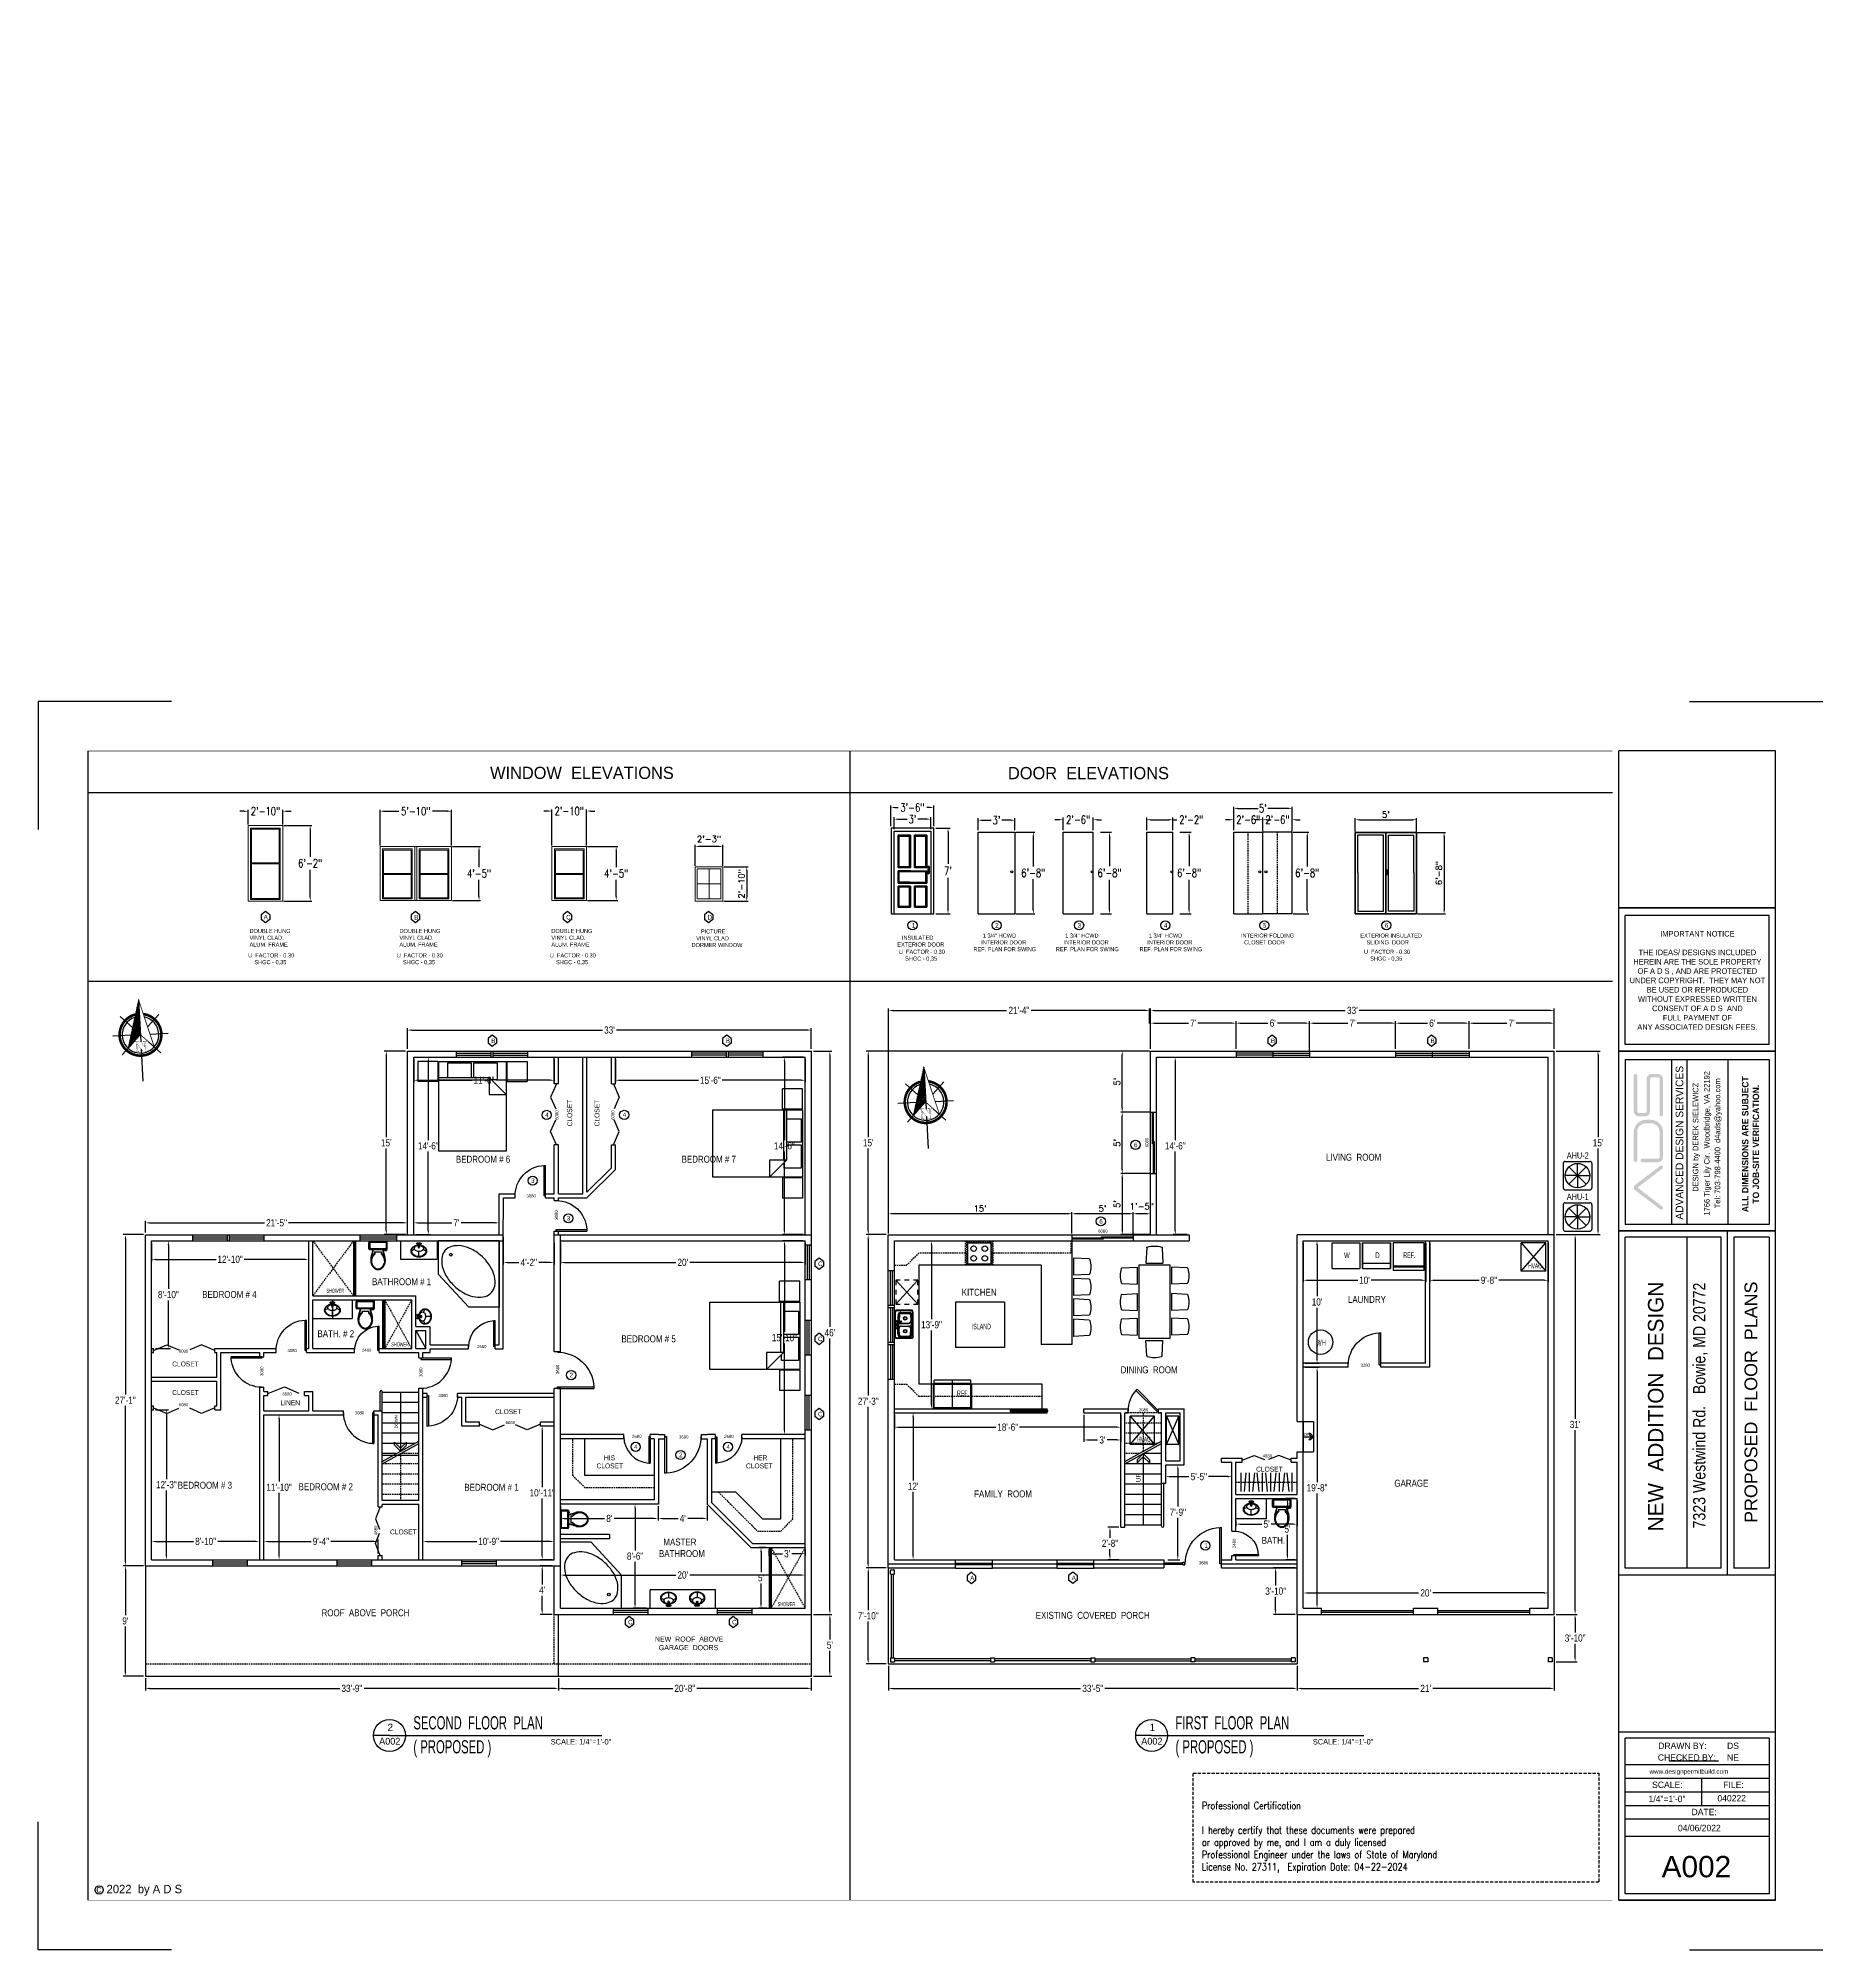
# Model space of a CAD drawing. Header units: inches. Extents: x -1842 to 12195, y -2228 to 2193.
# Drawn here: x 3804 to 5553, y 320 to 2193 of the extents above; entities that cross this region are included whole.
import ezdxf
from ezdxf.enums import TextEntityAlignment as Align

# ---------------------------------------------------------------- set-up
doc = ezdxf.new("R2010")
doc.units = ezdxf.units.IN
doc.header["$LTSCALE"] = 6
doc.header["$MEASUREMENT"] = 0
for name, pattern in [('ACAD_ISO03W100', [30, 12, -18]), ('DASHED', [0.75, 0.5, -0.25]), ('HIDDEN', [0.375, 0.25, -0.125])]:
    doc.linetypes.add(name, pattern=pattern)
doc.layers.add('A-GLAZ', color=151, linetype='Continuous', lineweight=13)
for name, color, linetype in [('ARWALL', 7, 'HIDDEN'), ('BUILT-INS', 13, 'Continuous'), ('CABS', 23, 'Continuous'), ('DIMENSIONS', 3, 'Continuous'), ('Title Block', 7, 'Continuous'), ('TITLES', 3, 'Continuous'), ('TXT', 4, 'Continuous'), ('windows', 4, 'Continuous')]:
    doc.layers.add(name, color=color, linetype=linetype)
doc.styles.add('ARCH', font='romans.shx', dxfattribs={"width": 0.75, "height": 8})
doc.styles.add('ARCHSTYL', font='ARIALN.TTF', dxfattribs={"height": 5})
doc.styles.add('ARCHSTYLSHX', font='ARCHSTYL.SHX')
doc.styles.add('HS-DESIGN-PLAN', font='GOTHIC.TTF', dxfattribs={"height": 0.09375})
doc.styles.add('HS-DESIGN-TTLB', font='GOTHIC.TTF')
doc.styles.add('Roman', font='romans')
doc.styles.get("Standard").update_dxf_attribs({"font": 'ARIALN.TTF'})
doc.styles.add('TAGS', font='romans', dxfattribs={"width": 0.8})
doc.dimstyles.new('LEADER1', dxfattribs={"dimscale": 0, "dimtxt": 6, "dimasz": 4, "dimexe": 1.5, "dimexo": 1, "dimgap": 1.5, "dimtad": 1, "dimdec": 0, "dimzin": 0, "dimdsep": 46, "dimlunit": 4, "dimtxsty": 'Roman', "dimcen": 0.125, "dimdle": 1.5, "dimclrd": 3, "dimclre": 3, "dimclrt": 3, "dimadec": 0, "dimazin": 0, "dimtfac": 1, "dimtdec": 0, "dimtofl": 0, "dimtmove": 2, "dimatfit": 3, "dimfxl": 1, "dimtolj": 1, "dimtzin": 0, "dimarcsym": 0})
doc.dimstyles.get("Standard").update_dxf_attribs({"dimtxt": 7, "dimasz": 4, "dimexe": 2, "dimexo": 2, "dimgap": 2, "dimtad": 0, "dimtih": 1, "dimtoh": 1, "dimdec": 0, "dimzin": 0, "dimdsep": 46, "dimlunit": 4, "dimtxsty": 'Standard', "dimcen": 0.09, "dimclrd": 3, "dimclre": 3, "dimclrt": 3, "dimadec": 0, "dimazin": 0, "dimtfac": 1, "dimtdec": 0, "dimtofl": 0, "dimtmove": 0, "dimatfit": 3, "dimfxl": 1, "dimtolj": 1, "dimtzin": 0, "dimarcsym": 0})
doc.dimstyles.new('STANDARD$0', dxfattribs={"dimtxt": 6, "dimasz": 3, "dimexe": 4, "dimexo": 24, "dimgap": 0.5, "dimtad": 1, "dimdec": 1, "dimzin": 3, "dimdsep": 46, "dimlunit": 4, "dimtxsty": 'ARCHSTYLSHX', "dimblk1": 'OBLIQUE', "dimblk2": 'OBLIQUE', "dimsah": 1, "dimcen": 0.0625, "dimdle": 4, "dimadec": 0, "dimazin": 0, "dimtfac": 1, "dimtdec": 1, "dimtofl": 0, "dimtmove": 0, "dimatfit": 3, "dimldrblk": 'OBLIQUE', "dimfxl": 1, "dimfrac": 2, "dimtolj": 1, "dimtzin": 0, "dimlwd": 9, "dimlwe": 13, "dimarcsym": 0})

msp = doc.modelspace()

# ---------------------------------------------------------------- texts
at = {"attachment_point": 1, "rotation": 90}
for s, insert, char_height, width in [('\\A1;CLOSET', (4322.4714777, 1126.5748209), 4.76054208, 28.741858457), ('\\A1;CLOSET', (4349.199807, 1126.5748209), 4.76054208, 28.741858457), ('\\A1;DOWN', (4153.2499378, 830.5086441), 3.0096, 28.741858457), ('\\A1;UP', (4879.9165628, 777.9476888), 4.5144, 43.112787685)]:
    msp.add_mtext(s, dxfattribs=dict(at, insert=insert, char_height=char_height, width=width))
for s, insert, char_height, width, attachment_point in [('\\A1;BEDROOM # 6', (4213.2477874, 1097.8199112), 6.8007744, 110.476910075, 1), ('\\A1;BEDROOM # 7', (4434.5390052, 1097.8199112), 6.8007744, 110.476910075, 1), ('\\A1;LIVING  ROOM', (5066.2791437, 1099.7778393), 6.8007744, 110.476910075, 1), ('\\A1;BATHROOM # 1', (4131.0539093, 977.7778393), 6.8007744, 110.476910075, 1), ('\\A1;BEDROOM # 4', (3964.5539093, 965.2778393), 6.8007744, 110.476910075, 1), ('\\A1;KITCHEN', (4743.3372794, 967.4093814), 6.8007744, 110.476910075, 3), ('\\A1;LAUNDRY', (5087.7767417, 960.4093814), 6.8007744, 110.476910075, 1), ('\\A1;BATH. # 2', (4077.5539093, 926.7778393), 6.8007744, 110.476910075, 1), ('\\A1;BEDROOM # 5', (4375.5539093, 921.7778393), 6.8007744, 110.476910075, 1), ('\\A1;CLOSET', (3935.1114237, 896.1381378), 4.76054208, 28.741858457, 1), ('\\A1;DINING  ROOM', (4864.9332456, 891.4381326), 6.8007744, 125.783948551, 1), ('\\A1;CLOSET', (3935.1114237, 868.1381378), 4.76054208, 28.741858457, 1), ('\\A1;LINEN', (4041.252189, 858.1260556), 4.76054208, 28.741858457, 1), ('\\A1;CLOSET', (4251.6818064, 849.3843659), 4.76054208, 28.741858457, 1), ('\\A1;DN.', (5044.7662754, 826.0381378), 3.0096, 28.741858457, 1), ('\\A1;    HIS\\PCLOSET', (4351.1114237, 804.1381378), 4.76054208, 46.126143985, 1), ('\\A1;    HER\\PCLOSET', (4497.6114237, 804.1381378), 4.76054208, 46.126143985, 1), ('\\A1;CLOSET', (4997.7662754, 793.0381378), 4.76054208, 28.741858457, 1), ('\\A1;BEDROOM # 3', (3940.5539093, 778.2778393), 6.8007744, 110.476910075, 1), ('\\A1;BEDROOM # 2', (4059.0539093, 776.7778393), 6.8007744, 110.476910075, 1), ('\\A1;BEDROOM # 1', (4221.5539093, 776.2778393), 6.8007744, 110.476910075, 1), ('\\A1;FAMILY  ROOM', (4721.2791437, 769.7778393), 6.8007744, 110.476910075, 1), ('\\A1;GARAGE', (5133.2791437, 780.2778393), 6.8007744, 110.476910075, 1), ('\\A1;CLOSET', (4148.6818064, 731.5260556), 4.76054208, 28.741858457, 1), ('\\A1;  MASTER\\PBATHROOM ', (4412.3108026, 722.6406989), 6.8007744, 110.476910075, 1), ('\\A1;BATH.', (5003.2148814, 717.4667873), 6.8007744, 110.476910075, 7), ('\\A1;ROOF  ABOVE  PORCH', (4081.5539093, 653.2778393), 6.8007744, 110.476910075, 1), ('\\A1;EXISTING  COVERED  PORCH', (4781.690153, 650.7993379), 6.8007744, 110.476910075, 1), ('\\A1;NEW  ROOF  ABOVE  \\P  GARAGE  DOORS', (4408.386498, 626.6015468), 5, 110.476910075, 1)]:
    msp.add_mtext(s, dxfattribs=dict(insert=insert, char_height=char_height, width=width, attachment_point=attachment_point))
at = {"char_height": 6, "attachment_point": 1}
for s, insert in [('AHU-2', (5302.3274313, 1101.1141114)), ('AHU-1', (5302.3274313, 1060.6141114))]:
    msp.add_mtext_dynamic_manual_height_columns(s, width=29.672303802, gutter_width=30, heights=[0], dxfattribs=dict(at, insert=insert))
at = {"attachment_point": 1}
for s, insert, char_height, width, style in [('{\\fArial Narrow|b0|i0|c0|p34;SECOND  FLOOR  PLAN}', (4171.5724632, 548.4973208), 12.9024, 259.624719313, 'ARCH'), ('{\\fArial Narrow|b0|i0|c0|p34;FIRST  FLOOR  PLAN}', (4918.7020805, 548.4973208), 12.9024, 259.624719313, 'ARCH'), ('A002', (4138.0515173, 527.3206368), 6.636168, 136.759967371, 'HS-DESIGN-TTLB'), ('{\\fArial Narrow|b0|i0|c0|p34;( PROPOSED )}', (4171.5724632, 524.9973208), 12.9024, 259.624719313, 'ARCH'), ('A002', (4885.1811347, 527.3206368), 6.636168, 136.759967371, 'HS-DESIGN-TTLB'), ('{\\fArial Narrow|b0|i0|c0|p34;( PROPOSED )}', (4918.7020805, 524.9973208), 12.9024, 259.624719313, 'ARCH')]:
    msp.add_mtext(s, dxfattribs=dict(at, insert=insert, char_height=char_height, width=width, style=style))
at = {"layer": 'CABS', "style": 'ARCHSTYL'}
for s, height, width, p in [('W', 5.7375, 0.721817, (5083.9663699, 997.453674)), ('D', 5.7375, 0.721817, (5114.6268648, 997.453674)), ('HVAC', 5, 0.667387, (5264.4731542, 987.3822592)), ('SHOWER', 4, 0.667387, (4086.3948612, 963.4802387)), ('SHOWER', 4, 0.667387, (4149.8948612, 910.9802387)), ('WH', 6, 0.667387, (5056.6295902, 911.7325849)), ('HVAC', 5, 0.667387, (4881.0764758, 817.4484097)), ('SHOWER', 4, 0.667387, (4528.6948612, 656.3802387))]:
    msp.add_text(s, height=height, dxfattribs=dict(at, width=width)).set_placement(p)
at = {"layer": 'CABS', "width": 0.667387}
for s, p in [('REF.', (5142.1088177, 997.7673527)), ('ISLAND', (4718.9806562, 927.7832084)), ('REF.', (4704.4806562, 862.2832084))]:
    msp.add_text(s, height=5.44061952, dxfattribs=at).set_placement(p)
at = {"layer": 'Title Block', "char_height": 12, "width": 241.976734994, "attachment_point": 1}
for s, insert in [('{\\fBaskerville Old Face|b0|i0|c0|p18;WINDOW  ELEVATIONS}', (4246.7641854, 1479.1209607)), ('{\\fBaskerville Old Face|b0|i0|c0|p18;DOOR  ELEVATIONS}', (4754.472412, 1478.8776418))]:
    msp.add_mtext(s, dxfattribs=dict(at, insert=insert))
at = {"layer": 'Title Block', "char_height": 4, "attachment_point": 1}
for s, width, insert in [('DOUBLE HUNG\\PVINYL CLAD.\\PALUM. FRAME', 200.612051485, (4010.9585895, 1320.1707725)), ('DOUBLE HUNG\\PVINYL CLAD.\\PALUM. FRAME', 167.859648334, (4157.9075796, 1320.1707725)), ('DOUBLE HUNG\\PVINYL CLAD.\\PALUM. FRAME', 165.072157268, (4306.827698, 1320.1707725)), ('      PICTURE\\P   VINYL CLAD\\PDORMER WINDOW', 165.072157268, (4444.2761531, 1319.6707725)), ('\\A1;\\P   INSULATED \\PEXTERIOR DOOR ', 162.737869971, (4645.9934643, 1320.2086696)), ('\\A1;      1 3/4" HCWD\\P     INTERIOR DOOR\\PREF. PLAN FOR SWING', 139.455001315, (4720.6104454, 1315.6391204)), ('\\A1;      1 3/4" HCWD\\P     INTERIOR DOOR\\PREF. PLAN FOR SWING', 128.363709526, (4801.4473208, 1315.6391204)), ('\\A1;      1 3/4" HCWD\\P     INTERIOR DOOR\\PREF. PLAN FOR SWING', 128.363709526, (4883.4473208, 1315.6391204)), ('\\A1;INTERIOR FOLDING\\P  CLOSET DOOR', 109.623153294, (4982.9199587, 1315.6391204)), ('\\A1;EXTERIOR INSULATED \\P    SLIDING  DOOR', 109.623153294, (5099.9199587, 1315.6391204)), ('U  FACTOR - 0.30\\P    SHGC - 0,35', 200.612051485, (4009.6083914, 1296.229421)), ('U  FACTOR - 0.30\\P    SHGC - 0,35', 200.612051485, (4155.3023439, 1296.229421)), ('U  FACTOR - 0.30\\P    SHGC - 0,35', 200.612051485, (4305.3276606, 1296.229421)), ('U  FACTOR - 0.30\\P    SHGC - 0,35', 200.612051485, (4647.5155296, 1299.748054)), ('U  FACTOR - 0.30\\P    SHGC - 0,35', 200.612051485, (5103.5155296, 1299.748054))]:
    msp.add_mtext_dynamic_manual_height_columns(s, width=width, gutter_width=30, heights=[0], dxfattribs=dict(at, insert=insert))
at = {"layer": 'Title Block'}
for s, insert, char_height, width, attachment_point, style in [('IMPORTANT NOTICE \\P\\P\\pxt2;THE IDEAS/ DESIGNS INCLUDED \\PHEREIN ARE THE SOLE PROPERTY \\POF A D S , AND ARE PROTECTED \\PUNDER COPYRIGHT.  THEY MAY NOT \\PBE USED OR REPRODUCED \\PWITHOUT EXPRESSED WRITTEN \\PCONSENT OF A D S  AND \\PFULL PAYMENT OF \\PANY ASSOCIATED DESIGN FEES.', (5430.343711, 1269.6830756), 5.48625, 1080.556998024, 5, 'HS-DESIGN-PLAN'), ('3080', (4282.3670341, 1059.9714271), 3.0096, 43.611515527, 1, 'HS-DESIGN-TTLB'), ('6080', (4842.884247, 1025.486284), 3.0096, 43.611515527, 1, 'HS-DESIGN-TTLB'), ('6080', (3941.5670341, 907.8714271), 3.0096, 43.611515527, 1, 'HS-DESIGN-TTLB'), ('3080', (4048.0670341, 908.3714271), 3.0096, 43.611515527, 1, 'HS-DESIGN-TTLB'), ('2480', (4121.1401909, 908.6995947), 3.0096, 43.611515527, 1, 'HS-DESIGN-TTLB'), ('2680', (4233.9401909, 912.2995947), 3.0096, 43.611515527, 1, 'HS-DESIGN-TTLB'), ('3280', (5100.0974635, 893.9883845), 3.0096, 43.611515527, 1, 'HS-DESIGN-TTLB'), ('3680', (4043.0670341, 865.8714271), 3.0096, 43.611515527, 1, 'HS-DESIGN-TTLB'), ('3080', (4196.0670341, 864.3297374), 3.0096, 43.611515527, 1, 'HS-DESIGN-TTLB'), ('6080', (3941.5670341, 855.3714271), 3.0096, 43.611515527, 1, 'HS-DESIGN-TTLB'), ('3080', (4114.0670341, 847.3714271), 3.0096, 43.611515527, 1, 'HS-DESIGN-TTLB'), ('3080', (4882.7922685, 850.3714271), 3.0096, 43.611515527, 1, 'HS-DESIGN-TTLB'), ('6080', (4261.9670341, 837.8297374), 3.0096, 43.611515527, 1, 'HS-DESIGN-TTLB'), ('2680', (4385.9401909, 824.2995947), 3.0096, 43.611515527, 1, 'HS-DESIGN-TTLB'), ('3680', (4431.9670341, 823.7121923), 3.0096, 43.611515527, 1, 'HS-DESIGN-TTLB'), ('2680', (4485.5233615, 824.2995947), 3.0096, 43.611515527, 3, 'HS-DESIGN-TTLB'), ('4880', (5004.1338819, 805.1853368), 3.0096, 43.611515527, 1, 'HS-DESIGN-TTLB'), ('3680', (4941.5922685, 700.3714271), 3.0096, 43.611515527, 1, 'HS-DESIGN-TTLB'), ('2', (4146.1746521, 541.2741334), 7.37352, 151.955519302, 1, 'HS-DESIGN-TTLB'), ('{\\fArial Narrow|b0|i0|c0|p34;SCALE: 1/4"=1\'-0"}', (4306.2261509, 526.1381417), 5.3089344, 109.407973897, 1, 'HS-DESIGN-TTLB'), ('1', (4893.3042694, 541.2741334), 7.37352, 151.955519302, 1, 'HS-DESIGN-TTLB'), ('{\\fArial Narrow|b0|i0|c0|p34;SCALE: 1/4"=1\'-0"}', (5053.3557683, 526.1381417), 5.3089344, 109.407973897, 1, 'HS-DESIGN-TTLB'), ('CHECKED BY:', (5391.6111923, 511.163953), 6.27, 62.9454832, 1, 'HS-DESIGN-TTLB'), ('DRAWN BY:', (5392.0180957, 522.6706384), 6.27, 50.128184718, 1, 'HS-DESIGN-TTLB'), ('DS', (5459.4388258, 522.6706384), 6.27, 50.128184718, 1, 'HS-DESIGN-TTLB'), ('NE', (5459.4388258, 511.163953), 6.27, 119.339266761, 1, 'HS-DESIGN-TTLB'), ('www.designpermitbuild.com', (5383.3795501, 496.6317747), 4.5, 50.128184718, 1, 'HS-DESIGN-TTLB'), ('1/4"=1\'-0"', (5382.4836168, 470.558138), 6.27, 50.128184718, 1, 'HS-DESIGN-TTLB'), ('SCALE:', (5385.9887854, 484.4526467), 6.27, 50.128184718, 1, 'HS-DESIGN-TTLB'), ('040222', (5449.9859579, 471.2604377), 6.27, 50.128184718, 1, 'HS-DESIGN-TTLB'), ('FILE:', (5455.7771221, 484.4526467), 6.27, 50.128184718, 1, 'HS-DESIGN-TTLB'), ('DATE:', (5424.6495355, 457.7685073), 6.27, 50.128184718, 1, 'HS-DESIGN-TTLB'), ('04/06/2022', (5411.2785713, 442.051215), 6.27, 50.128184718, 1, 'HS-DESIGN-TTLB'), ('{\\fSwis721 BlkOul BT|b0|i0|c0|p82;A002}', (5429.4062919, 400.9562972), 20.9, 201.832735712, 5, 'HS-DESIGN-TTLB'), ('2022  by A D S', (3870.7976924, 383.2304382), 8.229375, 286.020616253, 1, 'HS-DESIGN-TTLB')]:
    msp.add_mtext(s, dxfattribs=dict(at, insert=insert, char_height=char_height, width=width, attachment_point=attachment_point, style=style))
at = {"layer": 'Title Block', "rotation": 90}
for s, insert, char_height, width, attachment_point, style in [('ADVANCED DESIGN SERVICES', (5412.8400098, 1110.5465389), 7.50975, 200.725788003, 5, 'HS-DESIGN-PLAN'), ('1766 Tiger Lily Cir.  Woodbridge, VA 22192', (5440.4063918, 1110.0499526), 5.48625, 248.576827248, 5, 'HS-DESIGN-PLAN'), ('1766 Tiger Lily Cir.  Woodbridge, VA 22192', (5440.4063918, 1110.0499526), 5.48625, 248.576827248, 5, 'HS-DESIGN-PLAN'), ('DESIGN by DEREK SIELEWICZ', (5429.4327489, 1115.9540474), 5.48625, 248.576827248, 5, 'HS-DESIGN-PLAN'), ('DESIGN by DEREK SIELEWICZ', (5429.4327489, 1115.9540474), 5.48625, 248.576827248, 5, 'HS-DESIGN-PLAN'), ('Tel: 703-798-4400  d4ads@yahoo.com', (5450.9143048, 1110.0729796), 5.48625, 248.576827248, 5, 'HS-DESIGN-PLAN'), ('Tel: 703-798-4400  d4ads@yahoo.com', (5450.9143048, 1110.0729796), 5.48625, 248.576827248, 5, 'HS-DESIGN-PLAN'), ('\\P{\\fCentury Gothic|b1|i0|c0|p34;\\H1.1429x;ALL DIMENSIONS ARE SUBJECT \\PTO JOB-SITE VERIFICATION.}', (5477.9689165, 1109.096174), 5.48625, 248.576827248, 5, 'HS-DESIGN-PLAN'), ('\\P{\\fCentury Gothic|b1|i0|c0|p34;\\H1.1429x;ALL DIMENSIONS ARE SUBJECT \\PTO JOB-SITE VERIFICATION.}', (5477.9689165, 1109.096174), 5.48625, 248.576827248, 5, 'HS-DESIGN-PLAN'), ('6080', (4310.7381885, 1133.0304312), 3.0096, 43.611515527, 1, 'HS-DESIGN-TTLB'), ('6080', (4368.7253639, 1133.0304312), 3.0096, 43.611515527, 7, 'HS-DESIGN-TTLB'), ('6080', (4889.1485659, 1106.2050758), 3.0096, 43.611515527, 1, 'HS-DESIGN-TTLB'), ('3080', (4310.2381885, 1035.1130973), 3.0096, 43.611515527, 1, 'HS-DESIGN-TTLB'), ('{\\H1.14632x;    NEW  ADDITION  DESIGN}', (5381.8928891, 707.1667828), 13.237439489, 488.490459411, 1, 'HS-DESIGN-TTLB'), ('\\pxb0.41667,a0.41667,t20;{\\fArial Narrow|b0|i0|c0|p34;7323 Westwind Rd.   Bowie, MD 20772}', (5426.0946419, 732.5981129), 12.085821891, 788.928518224, 1, 'HS-DESIGN-TTLB'), ('{\\fSwis721 BdOul BT|b0|i0|c0|p82;PROPOSED  FLOOR  PLANS}', (5482.9346472, 856.2479665), 12.54047025, 315.279058952, 5, 'HS-DESIGN-TTLB'), ('3080', (4021.4381885, 882.0130973), 3.0096, 43.611515527, 1, 'HS-DESIGN-TTLB'), ('3080', (4177.4381885, 881.0130973), 3.0096, 43.611515527, 1, 'HS-DESIGN-TTLB'), ('3680', (4311.4974232, 883.8119258), 3.0096, 43.611515527, 1, 'HS-DESIGN-TTLB'), ('4880', (4133.2242787, 726.0547107), 3.0096, 43.611515527, 1, 'HS-DESIGN-TTLB'), ('2480', (4974.7352552, 713.3270194), 3.0096, 43.611515527, 1, 'HS-DESIGN-TTLB')]:
    msp.add_mtext(s, dxfattribs=dict(at, insert=insert, char_height=char_height, width=width, attachment_point=attachment_point, style=style))
at = {"layer": 'Title Block', "attachment_point": 1}
for s, width, gutter_width, insert, char_height, style in [('Professional Certification\\P\\PI hereby certify that these documents were prepared\\Por approved by me, and I am a duly licensed\\PProfessional Engineer under the laws of State of Maryland\\PLicense No. 27311,  Expiration Date: 04-22-2024', 727.308226295, 30, (4944.6554472, 464.531963, -143.9991213), 7.2, 'TAGS'), ('c', 0.213936353, 0.46875, (3860.6850489, 382.7286491), 7.05375, 'HS-DESIGN-PLAN')]:
    msp.add_mtext_dynamic_manual_height_columns(s, width=width, gutter_width=gutter_width, heights=[0], dxfattribs=dict(at, insert=insert, char_height=char_height, style=style))
at = {"layer": 'windows', "char_height": 4.5, "attachment_point": 1}
for s, width, insert in [('A', 3.5, (4024.7929258, 1333.9262428)), ('B', 6.385789309, (4172.4556497, 1333.8752875)), ('C', 6.385789309, (4321.3757681, 1333.8752875)), ('D', 6.385789309, (4459.8757681, 1333.8752875)), ('1', 3.5, (4660.1529165, 1325.9306529)), ('2', 3.5, (4741.9036219, 1325.9306529)), ('3', 3.5, (4822.7063544, 1325.9306529)), ('4', 3.5, (4907.2890494, 1325.9306529)), ('5', 3.5, (5004.3298732, 1325.9306529)), ('6', 3.5, (5123.9036219, 1325.9306529)), ('B', 6.385789309, (4247.769419, 1212.7278393)), ('B', 6.385789309, (4477.769419, 1212.7278393)), ('B', 6.385789309, (5012.3166454, 1212.7278393)), ('B', 6.385789309, (5168.7070105, 1212.7418915)), ('4', 3.5, (4300.7735229, 1140.1131472)), ('4', 3.5, (4376.7735229, 1140.1131472)), ('6', 3.5, (4878, 1110.75)), ('3', 3.5, (4287, 1075.7089956)), ('3', 3.5, (4322, 1038.75)), ('6', 3.5, (4844, 1035.75)), ('C', 6.385789309, (4568.2941292, 994.1875)), ('C', 6.385789309, (4568.2941292, 920.5058291)), ('2', 3.5, (4324.6993578, 885.0881422)), ('C', 6.385789309, (4568.2941292, 846.8241582)), ('4', 3.5, (4387.9431283, 814.75)), ('2', 3.5, (4432, 806.8356024)), ('4', 3.5, (4478.4431283, 814.75)), ('1', 3.5, (4947.25, 718.0200763)), ('A', 6.385789309, (4717.4429906, 686.1579014)), ('A', 6.385789309, (4816.9429906, 686.3710033)), ('C', 6.385789309, (4382.062353, 643.0279897)), ('C', 6.385789309, (4484.062353, 643.0279897))]:
    msp.add_mtext_dynamic_manual_height_columns(s, width=width, gutter_width=30, heights=[0], dxfattribs=dict(at, insert=insert))

# ---------------------------------------------------------------- blocks, each defined once
blk = doc.blocks.new('*D62')
at = {"layer": 'Defpoints', "color": 0, "transparency": 16777216}
for p in [(4637.2, 1020.5), (4617.5, 693.9), (4637.2, 693.9)]:
    blk.add_point(p, dxfattribs=at)
at = {"layer": 'Title Block', "color": 3, "lineweight": -2, "transparency": 16777216}
for p, q in [((4635.2, 1020.5), (4615.5, 1020.5)), ((4617.5, 1016.5), (4617.5, 862.8)), ((4617.5, 697.9), (4617.5, 851.6)), ((4635.2, 693.9), (4615.5, 693.9))]:
    blk.add_line(p, q, dxfattribs=at)
at = {"layer": 'Title Block', "color": 3, "transparency": 16777216}
for points in [[(4616.8, 1016.5), (4618.1, 1016.5), (4617.5, 1020.5)], [(4616.8, 697.9), (4618.1, 697.9), (4617.5, 693.9)]]:
    blk.add_solid(points, dxfattribs=at)
at = {"layer": 'Title Block', "color": 3, "transparency": 16777216, "insert": (4617.5, 857.2), "char_height": 7, "attachment_point": 5}
blk.add_mtext('\\A1;27\'-3"', dxfattribs=at)
blk = doc.blocks.new('*D63')
at = {"layer": 'Defpoints', "color": 0, "transparency": 16777216}
for p in [(5290, 1020.5), (5310.5, 1020.5), (5290, 648.3)]:
    blk.add_point(p, dxfattribs=at)
at = {"layer": 'Title Block', "color": 3, "lineweight": -2, "transparency": 16777216}
for p, q in [((5292, 1020.5), (5312.5, 1020.5)), ((5310.5, 1016.5), (5310.5, 840)), ((5310.5, 652.3), (5310.5, 828.8)), ((5292, 648.3), (5312.5, 648.3))]:
    blk.add_line(p, q, dxfattribs=at)
at = {"layer": 'Title Block', "color": 3, "transparency": 16777216}
for points in [[(5309.8, 1016.5), (5311.1, 1016.5), (5310.5, 1020.5)], [(5309.8, 652.3), (5311.1, 652.3), (5310.5, 648.3)]]:
    blk.add_solid(points, dxfattribs=at)
at = {"layer": 'Title Block', "color": 3, "transparency": 16777216, "insert": (5310.5, 834.4), "char_height": 7, "attachment_point": 5}
blk.add_mtext("\\A1;31'", dxfattribs=at)
blk = doc.blocks.new('*D64')
at = {"layer": 'Defpoints', "color": 0, "transparency": 16777216}
for p in [(4643.2, 845.9), (4643.2, 701.9), (4661.5, 701.9)]:
    blk.add_point(p, dxfattribs=at)
at = {"layer": 'Title Block', "color": 3, "lineweight": -2, "transparency": 16777216}
for p, q in [((4645.2, 845.9), (4663.5, 845.9)), ((4661.5, 841.9), (4661.5, 779.4)), ((4661.5, 705.9), (4661.5, 768.4)), ((4645.2, 701.9), (4663.5, 701.9))]:
    blk.add_line(p, q, dxfattribs=at)
at = {"layer": 'Title Block', "color": 3, "transparency": 16777216}
for points in [[(4660.8, 841.9), (4662.1, 841.9), (4661.5, 845.9)], [(4660.8, 705.9), (4662.1, 705.9), (4661.5, 701.9)]]:
    blk.add_solid(points, dxfattribs=at)
at = {"layer": 'Title Block', "color": 3, "transparency": 16777216, "insert": (4661.5, 773.9), "char_height": 7, "attachment_point": 5}
blk.add_mtext("\\A1;12'", dxfattribs=at)
blk = doc.blocks.new('*D65')
at = {"layer": 'Defpoints', "color": 0, "transparency": 16777216}
for p in [(4865.2, 733.9), (4854.5, 701.9), (4865.2, 701.9)]:
    blk.add_point(p, dxfattribs=at)
at = {"layer": 'Title Block', "color": 3, "lineweight": -2, "transparency": 16777216}
for p, q in [((4863.2, 733.9), (4852.5, 733.9)), ((4854.5, 729.9), (4854.5, 723.5)), ((4854.5, 705.9), (4854.5, 712.3)), ((4863.2, 701.9), (4852.5, 701.9))]:
    blk.add_line(p, q, dxfattribs=at)
at = {"layer": 'Title Block', "color": 3, "transparency": 16777216}
for points in [[(4853.8, 729.9), (4855.1, 729.9), (4854.5, 733.9)], [(4853.8, 705.9), (4855.1, 705.9), (4854.5, 701.9)]]:
    blk.add_solid(points, dxfattribs=at)
at = {"layer": 'Title Block', "color": 3, "transparency": 16777216, "insert": (4854.5, 717.9), "char_height": 7, "attachment_point": 5}
blk.add_mtext('\\A1;2\'-8"', dxfattribs=at)
blk = doc.blocks.new('*D66')
at = {"layer": 'Defpoints', "color": 0, "transparency": 16777216}
for p in [(4643.2, 845.9), (4865.2, 845.9), (4865.2, 831.8)]:
    blk.add_point(p, dxfattribs=at)
at = {"layer": 'Title Block', "color": 3, "lineweight": -2, "transparency": 16777216}
for p, q in [((4643.2, 843.9), (4643.2, 829.8)), ((4865.2, 843.9), (4865.2, 829.8)), ((4647.2, 831.8), (4742.6, 831.8)), ((4861.2, 831.8), (4765.8, 831.8))]:
    blk.add_line(p, q, dxfattribs=at)
at = {"layer": 'Title Block', "color": 3, "transparency": 16777216}
for points in [[(4647.2, 832.4), (4647.2, 831.1), (4643.2, 831.8)], [(4861.2, 832.4), (4861.2, 831.1), (4865.2, 831.8)]]:
    blk.add_solid(points, dxfattribs=at)
at = {"layer": 'Title Block', "color": 3, "transparency": 16777216, "insert": (4754.2, 831.8), "char_height": 7, "attachment_point": 5}
blk.add_mtext('\\A1;18\'-6"', dxfattribs=at)
blk = doc.blocks.new('door')
at = {"layer": 'windows'}
for p, q in [((9950.3, 7178.9), (9948.6, 7178.9)), ((9948.6, 7178.9), (9948.6, 7147)), ((9950.3, 7178.9), (9948.6, 7178.9)), ((9950.3, 7178.9), (9950.3, 7147)), ((9948.6, 7147), (9950.3, 7147))]:
    blk.add_line(p, q, dxfattribs=at)
blk.add_arc((9950.3, 7178.9), 31.9, 180, 266.8995, dxfattribs=at)
blk = doc.blocks.new('P0470039')
at = {"linetype": 'Continuous'}
for p, q in [((0, -0.61339), (0, 0)), ((-5.396179, -5.394092), (-9.5, -7.5)), ((0, -15), (0, -7.994521)), ((5.322319, -5.35619), (9.5, -7.5))]:
    blk.add_line(p, q, dxfattribs=at)
for points in [[(9.5, -7.5, 0.118506), (8.852327, -4.805722, 0.104654), (6.80398, -2.274646, 0.089615), (3.801003, -0.621924, 0.08127), (0, 0, 0.08127), (-3.801003, -0.621924, 0.089615), (-6.80398, -2.274646, 0.104654), (-8.852327, -4.805722, 0.118506), (-9.5, -7.5, 0.118506), (-8.852327, -10.194278, 0.104654), (-6.80398, -12.725354, 0.089615), (-3.801003, -14.378076, 0.08127), (0, -15, 0.08127), (3.801003, -14.378076, 0.089615), (6.80398, -12.725354, 0.104654), (8.852327, -10.194278, 0.118506)], [(0, -7.994521, 0.066698), (2.228047, -7.675818, 0.0792), (3.951416, -6.878456, 0.107151), (5.1993, -5.580919, 0.14125), (5.56895, -4.25438, 0.14125), (5.175802, -2.934614, 0.107151), (3.905073, -1.659441, 0.0792), (2.167817, -0.892807, 0.066698), (-0.065538, -0.613719, 0.066698), (-2.293584, -0.932422, 0.0792), (-4.016953, -1.729784, 0.107151), (-5.264838, -3.027321, 0.14125), (-5.634488, -4.35386, 0.14125), (-5.24134, -5.673626, 0.107151), (-3.970611, -6.948799, 0.0792), (-2.233355, -7.715433, 0.066698)]]:
    blk.add_lwpolyline(points, format="xyb", close=True, dxfattribs=at)
for radius in [1, 0.75]:
    blk.add_circle((0, -2.625), radius, dxfattribs=at)
for centre, radius, start, end in [((-3.065811, -7.148185), 5.833199, 179.792206, 206.975969), ((-3.065811, -7.148185), 5.833199, 152.608443, 179.792206), ((-1.583743, -6.393816), 7.496208, 206.975969, 230.904831), ((-1.589253, -7.913284), 7.496208, 128.679582, 152.608443), ((-0.618746, -5.206183), 9.026467, 230.904831, 251.31889), ((-0.632896, -9.107886), 9.026467, 108.265523, 128.679582), ((0.013869, -3.335173), 11.001532, 251.31889, 269.792206), ((0.013869, -3.335173), 11.001532, 269.792206, 288.265523), ((0.632896, -5.210722), 9.026467, 288.265523, 308.679582), ((0.618746, -9.112425), 9.026467, 50.904831, 71.31889), ((1.589253, -6.405324), 7.496208, 308.679582, 332.608443), ((1.583743, -7.924791), 7.496208, 26.975969, 50.904831), ((3.065811, -7.170423), 5.833199, 332.608443, 359.792206), ((3.065811, -7.170423), 5.833199, 359.792206, 26.975969)]:
    blk.add_arc(centre, radius, start, end, dxfattribs=at)
for tag, flags, p in [('ASCOLOR', 1, (0, -3.75)), ('ASCATNO', 1, (0, -2.25)), ('ASNAME', 1, (0, -3)), ('ASID', 3, (0, -1.5))]:
    blk.add_attdef(tag, text='', height=0.5, dxfattribs=dict(flags=flags)).set_placement(p, align=Align.CENTER)
blk = doc.blocks.new('*D67')
at = {"layer": 'Defpoints', "color": 0, "transparency": 16777216}
for p in [(4661.2, 1014.5), (4661.2, 849.9), (4679.5, 849.9)]:
    blk.add_point(p, dxfattribs=at)
at = {"layer": 'Title Block', "color": 3, "lineweight": -2, "transparency": 16777216}
for p, q in [((4663.2, 1014.5), (4681.5, 1014.5)), ((4679.5, 1010.5), (4679.5, 937.8)), ((4679.5, 853.9), (4679.5, 926.6)), ((4663.2, 849.9), (4681.5, 849.9))]:
    blk.add_line(p, q, dxfattribs=at)
at = {"layer": 'Title Block', "color": 3, "transparency": 16777216}
for points in [[(4678.8, 1010.5), (4680.1, 1010.5), (4679.5, 1014.5)], [(4678.8, 853.9), (4680.1, 853.9), (4679.5, 849.9)]]:
    blk.add_solid(points, dxfattribs=at)
at = {"layer": 'Title Block', "color": 3, "transparency": 16777216, "insert": (4679.5, 932.2), "char_height": 7, "attachment_point": 5}
blk.add_mtext('\\A1;13\'-9"', dxfattribs=at)
blk = doc.blocks.new('*D68')
at = {"layer": 'Defpoints', "color": 0, "transparency": 16777216}
for p in [(5028.5, 761.9), (5038, 761.9), (5038, 701.9)]:
    blk.add_point(p, dxfattribs=at)
at = {"layer": 'Title Block', "color": 3, "lineweight": -2, "transparency": 16777216}
for p, q in [((5036, 761.9), (5026.5, 761.9)), ((5028.5, 757.9), (5028.5, 737.4)), ((5028.5, 705.9), (5028.5, 726.3)), ((5036, 701.9), (5026.5, 701.9))]:
    blk.add_line(p, q, dxfattribs=at)
at = {"layer": 'Title Block', "color": 3, "transparency": 16777216}
for points in [[(5027.8, 757.9), (5029.1, 757.9), (5028.5, 761.9)], [(5027.8, 705.9), (5029.1, 705.9), (5028.5, 701.9)]]:
    blk.add_solid(points, dxfattribs=at)
at = {"layer": 'Title Block', "color": 3, "transparency": 16777216, "insert": (5028.5, 731.9), "char_height": 7, "attachment_point": 5}
blk.add_mtext("\\A1;5'", dxfattribs=at)
blk = doc.blocks.new('*D69')
at = {"layer": 'Defpoints', "color": 0, "transparency": 16777216}
for p in [(5038, 761.9), (4978, 741.9), (5038, 736.8)]:
    blk.add_point(p, dxfattribs=at)
at = {"layer": 'Title Block', "color": 3, "lineweight": -2, "transparency": 16777216}
for p, q in [((5038, 759.9), (5038, 734.8)), ((4978, 739.9), (4978, 734.8)), ((4982, 736.8), (5003.3, 736.8)), ((5034, 736.8), (5012.6, 736.8))]:
    blk.add_line(p, q, dxfattribs=at)
at = {"layer": 'Title Block', "color": 3, "transparency": 16777216}
for points in [[(4982, 737.4), (4982, 736.1), (4978, 736.8)], [(5034, 737.4), (5034, 736.1), (5038, 736.8)]]:
    blk.add_solid(points, dxfattribs=at)
at = {"layer": 'Title Block', "color": 3, "transparency": 16777216, "insert": (5008, 736.8), "char_height": 7, "attachment_point": 5}
blk.add_mtext("\\A1;5'", dxfattribs=at)
blk = doc.blocks.new('*D70')
at = {"layer": 'Defpoints', "color": 0, "transparency": 16777216}
for p in [(4909.2, 794.9), (4909.2, 701.9), (4921, 701.9)]:
    blk.add_point(p, dxfattribs=at)
at = {"layer": 'Title Block', "color": 3, "lineweight": -2, "transparency": 16777216}
for p, q in [((4911.2, 794.9), (4923, 794.9)), ((4921, 790.9), (4921, 754)), ((4921, 705.9), (4921, 742.8)), ((4911.2, 701.9), (4923, 701.9))]:
    blk.add_line(p, q, dxfattribs=at)
at = {"layer": 'Title Block', "color": 3, "transparency": 16777216}
for points in [[(4920.3, 790.9), (4921.6, 790.9), (4921, 794.9)], [(4920.3, 705.9), (4921.6, 705.9), (4921, 701.9)]]:
    blk.add_solid(points, dxfattribs=at)
at = {"layer": 'Title Block', "color": 3, "transparency": 16777216, "insert": (4921, 748.4), "char_height": 7, "attachment_point": 5}
blk.add_mtext('\\A1;7\'-9"', dxfattribs=at)
blk = doc.blocks.new('*D71')
at = {"layer": 'Defpoints', "color": 0, "transparency": 16777216}
for p in [(4909.2, 776.9), (4974, 783.3), (4974, 776.9)]:
    blk.add_point(p, dxfattribs=at)
at = {"layer": 'Title Block', "color": 3, "lineweight": -2, "transparency": 16777216}
for p, q in [((4909.2, 778.9), (4909.2, 785.3)), ((4913.2, 783.3), (4931.9, 783.3)), ((4970, 783.3), (4951.2, 783.3)), ((4974, 778.9), (4974, 785.3))]:
    blk.add_line(p, q, dxfattribs=at)
at = {"layer": 'Title Block', "color": 3, "transparency": 16777216}
for points in [[(4913.2, 783.9), (4913.2, 782.6), (4909.2, 783.3)], [(4970, 783.9), (4970, 782.6), (4974, 783.3)]]:
    blk.add_solid(points, dxfattribs=at)
at = {"layer": 'Title Block', "color": 3, "transparency": 16777216, "insert": (4941.6, 783.3), "char_height": 7, "attachment_point": 5}
blk.add_mtext('\\A1;5\'-5"', dxfattribs=at)
blk = doc.blocks.new('*D72')
at = {"layer": 'Defpoints', "color": 0, "transparency": 16777216}
for p in [(5290, 1240.3), (4894.2, 1200.5), (5290, 1200.5)]:
    blk.add_point(p, dxfattribs=at)
at = {"layer": 'Title Block', "color": 3, "lineweight": -2, "transparency": 16777216}
for p, q in [((4894.2, 1202.5), (4894.2, 1242.3)), ((4898.2, 1240.3), (5085.2, 1240.3)), ((5286, 1240.3), (5098.9, 1240.3)), ((5290, 1202.5), (5290, 1242.3))]:
    blk.add_line(p, q, dxfattribs=at)
at = {"layer": 'Title Block', "color": 3, "transparency": 16777216}
for points in [[(4898.2, 1240.9), (4898.2, 1239.6), (4894.2, 1240.3)], [(5286, 1240.9), (5286, 1239.6), (5290, 1240.3)]]:
    blk.add_solid(points, dxfattribs=at)
at = {"layer": 'Title Block', "color": 3, "transparency": 16777216, "insert": (5092.1, 1240.3), "char_height": 7, "attachment_point": 5}
blk.add_mtext("\\A1;33'", dxfattribs=at)
blk = doc.blocks.new('CHAIR4')
for p, q in [((-448.534042, 225.886409), (0, 248.313112)), ((0, 248.313112), (0, -248.313112)), ((-448.534042, -225.886409), (0, -248.313112))]:
    blk.add_line(p, q)
for centre, radius, start, end in [((267.140783, 0), 767.140783, 164.292464, 195.707536), ((-447.285602, 200.917601), 25, 92.862405, 164.292464), ((-447.285602, -200.917601), 25, 195.707536, 267.137595)]:
    blk.add_arc(centre, radius, start, end)
blk = doc.blocks.new('*D75')
at = {"layer": 'Defpoints', "color": 0, "transparency": 16777216}
for p in [(5290, 1200.5), (5290, 1020.5), (5333, 1020.5)]:
    blk.add_point(p, dxfattribs=at)
at = {"layer": 'Title Block', "color": 3, "lineweight": -2, "transparency": 16777216}
for p, q in [((5292, 1200.5), (5335, 1200.5)), ((5333, 1196.5), (5333, 1116.1)), ((5333, 1024.5), (5333, 1104.9)), ((5292, 1020.5), (5335, 1020.5))]:
    blk.add_line(p, q, dxfattribs=at)
at = {"layer": 'Title Block', "color": 3, "transparency": 16777216}
for points in [[(5332.3, 1196.5), (5333.6, 1196.5), (5333, 1200.5)], [(5332.3, 1024.5), (5333.6, 1024.5), (5333, 1020.5)]]:
    blk.add_solid(points, dxfattribs=at)
at = {"layer": 'Title Block', "color": 3, "transparency": 16777216, "insert": (5333, 1110.5), "char_height": 7, "attachment_point": 5}
blk.add_mtext("\\A1;15'", dxfattribs=at)
blk = doc.blocks.new('*D78')
at = {"layer": 'Defpoints', "color": 0, "transparency": 16777216}
for p in [(4900.2, 1194.5), (4918.5, 1020.5), (4932.2, 1020.5)]:
    blk.add_point(p, dxfattribs=at)
at = {"layer": 'Title Block', "color": 3, "lineweight": -2, "transparency": 16777216}
for p, q in [((4902.2, 1194.5), (4920.5, 1194.5)), ((4918.5, 1190.5), (4918.5, 1113.1)), ((4918.5, 1024.5), (4918.5, 1101.9)), ((4930.2, 1020.5), (4916.5, 1020.5))]:
    blk.add_line(p, q, dxfattribs=at)
at = {"layer": 'Title Block', "color": 3, "transparency": 16777216}
for points in [[(4917.8, 1190.5), (4919.1, 1190.5), (4918.5, 1194.5)], [(4917.8, 1024.5), (4919.1, 1024.5), (4918.5, 1020.5)]]:
    blk.add_solid(points, dxfattribs=at)
at = {"layer": 'Title Block', "color": 3, "transparency": 16777216, "insert": (4918.5, 1107.5), "char_height": 7, "attachment_point": 5}
blk.add_mtext('\\A1;14\'-6"', dxfattribs=at)
blk = doc.blocks.new('*D79')
at = {"layer": 'Defpoints', "color": 0, "transparency": 16777216}
for p in [(5044, 1014.5), (5044, 894.5), (5057.5, 894.5)]:
    blk.add_point(p, dxfattribs=at)
at = {"layer": 'Title Block', "color": 3, "lineweight": -2, "transparency": 16777216}
for p, q in [((5046, 1014.5), (5059.5, 1014.5)), ((5057.5, 1010.5), (5057.5, 960.1)), ((5057.5, 898.5), (5057.5, 948.9)), ((5046, 894.5), (5059.5, 894.5))]:
    blk.add_line(p, q, dxfattribs=at)
at = {"layer": 'Title Block', "color": 3, "transparency": 16777216}
for points in [[(5056.8, 1010.5), (5058.1, 1010.5), (5057.5, 1014.5)], [(5056.8, 898.5), (5058.1, 898.5), (5057.5, 894.5)]]:
    blk.add_solid(points, dxfattribs=at)
at = {"layer": 'Title Block', "color": 3, "transparency": 16777216, "insert": (5057.5, 954.5), "char_height": 7, "attachment_point": 5}
blk.add_mtext("\\A1;10'", dxfattribs=at)
blk = doc.blocks.new('*D80')
at = {"layer": 'Defpoints', "color": 0, "transparency": 16777216}
for p in [(5044, 1014.5), (5164, 1014.5), (5164, 975.8)]:
    blk.add_point(p, dxfattribs=at)
at = {"layer": 'Title Block', "color": 3, "lineweight": -2, "transparency": 16777216}
for p, q in [((5044, 1012.5), (5044, 973.8)), ((5164, 1012.5), (5164, 973.8)), ((5048, 975.8), (5097.4, 975.8)), ((5160, 975.8), (5110.6, 975.8))]:
    blk.add_line(p, q, dxfattribs=at)
at = {"layer": 'Title Block', "color": 3, "transparency": 16777216}
for points in [[(5048, 976.4), (5048, 975.1), (5044, 975.8)], [(5160, 976.4), (5160, 975.1), (5164, 975.8)]]:
    blk.add_solid(points, dxfattribs=at)
at = {"layer": 'Title Block', "color": 3, "transparency": 16777216, "insert": (5104, 975.8), "char_height": 7, "attachment_point": 5}
blk.add_mtext("\\A1;10'", dxfattribs=at)
blk = doc.blocks.new('*D76')
at = {"layer": 'Defpoints', "color": 0, "transparency": 16777216}
for p in [(5044, 890.5), (5044, 654.3), (5057.5, 654.3)]:
    blk.add_point(p, dxfattribs=at)
at = {"layer": 'Title Block', "color": 3, "lineweight": -2, "transparency": 16777216}
for p, q in [((5046, 890.5), (5059.5, 890.5)), ((5057.5, 886.5), (5057.5, 778)), ((5057.5, 658.3), (5057.5, 766.8)), ((5046, 654.3), (5059.5, 654.3))]:
    blk.add_line(p, q, dxfattribs=at)
at = {"layer": 'Title Block', "color": 3, "transparency": 16777216}
for points in [[(5056.8, 886.5), (5058.1, 886.5), (5057.5, 890.5)], [(5056.8, 658.3), (5058.1, 658.3), (5057.5, 654.3)]]:
    blk.add_solid(points, dxfattribs=at)
at = {"layer": 'Title Block', "color": 3, "transparency": 16777216, "insert": (5057.5, 772.4), "char_height": 7, "attachment_point": 5}
blk.add_mtext('\\A1;19\'-8"', dxfattribs=at)
blk = doc.blocks.new('*D77')
at = {"layer": 'Defpoints', "color": 0, "transparency": 16777216}
for p in [(5044, 669.3), (5044, 654.3), (5284, 654.3)]:
    blk.add_point(p, dxfattribs=at)
at = {"layer": 'Title Block', "color": 3, "lineweight": -2, "transparency": 16777216}
for p, q in [((5044, 656.3), (5044, 671.3)), ((5048, 669.3), (5157, 669.3)), ((5280, 669.3), (5170.9, 669.3)), ((5284, 656.3), (5284, 671.3))]:
    blk.add_line(p, q, dxfattribs=at)
at = {"layer": 'Title Block', "color": 3, "transparency": 16777216}
for points in [[(5048, 669.9), (5048, 668.6), (5044, 669.3)], [(5280, 669.9), (5280, 668.6), (5284, 669.3)]]:
    blk.add_solid(points, dxfattribs=at)
at = {"layer": 'Title Block', "color": 3, "transparency": 16777216, "insert": (5164, 669.3), "char_height": 7, "attachment_point": 5}
blk.add_mtext("\\A1;20'", dxfattribs=at)
blk = doc.blocks.new('*D73')
at = {"layer": 'Defpoints', "color": 0, "transparency": 16777216}
for p in [(5050.1, 1227.8), (4978.1, 1200.5), (5050.1, 1200.5)]:
    blk.add_point(p, dxfattribs=at)
at = {"layer": 'Title Block', "color": 3, "lineweight": -2, "transparency": 16777216}
for p, q in [((4978.1, 1202.5), (4978.1, 1229.8)), ((4982.1, 1227.8), (5009.4, 1227.8)), ((5046.1, 1227.8), (5018.7, 1227.8)), ((5050.1, 1202.5), (5050.1, 1229.8))]:
    blk.add_line(p, q, dxfattribs=at)
at = {"layer": 'Title Block', "color": 3, "transparency": 16777216}
for points in [[(4982.1, 1228.4), (4982.1, 1227.1), (4978.1, 1227.8)], [(5046.1, 1228.4), (5046.1, 1227.1), (5050.1, 1227.8)]]:
    blk.add_solid(points, dxfattribs=at)
at = {"layer": 'Title Block', "color": 3, "transparency": 16777216, "insert": (5014.1, 1227.8), "char_height": 7, "attachment_point": 5}
blk.add_mtext("\\A1;6'", dxfattribs=at)
blk = doc.blocks.new('*D74')
at = {"layer": 'Defpoints', "color": 0, "transparency": 16777216}
for p in [(5206.5, 1227.8), (5134.5, 1200.5), (5206.5, 1200.5)]:
    blk.add_point(p, dxfattribs=at)
at = {"layer": 'Title Block', "color": 3, "lineweight": -2, "transparency": 16777216}
for p, q in [((5134.5, 1202.5), (5134.5, 1229.8)), ((5138.5, 1227.8), (5165.8, 1227.8)), ((5202.5, 1227.8), (5175.1, 1227.8)), ((5206.5, 1202.5), (5206.5, 1229.8))]:
    blk.add_line(p, q, dxfattribs=at)
at = {"layer": 'Title Block', "color": 3, "transparency": 16777216}
for points in [[(5138.5, 1228.4), (5138.5, 1227.1), (5134.5, 1227.8)], [(5202.5, 1228.4), (5202.5, 1227.1), (5206.5, 1227.8)]]:
    blk.add_solid(points, dxfattribs=at)
at = {"layer": 'Title Block', "color": 3, "transparency": 16777216, "insert": (5170.5, 1227.8), "char_height": 7, "attachment_point": 5}
blk.add_mtext("\\A1;6'", dxfattribs=at)
blk = doc.blocks.new('*D81')
at = {"layer": 'Defpoints', "color": 0, "transparency": 16777216}
for p in [(4894.2, 1227.8), (4894.2, 1200.5), (4978.1, 1200.5)]:
    blk.add_point(p, dxfattribs=at)
at = {"layer": 'Title Block', "color": 3, "lineweight": -2, "transparency": 16777216}
for p, q in [((4894.2, 1202.5), (4894.2, 1229.8)), ((4898.2, 1227.8), (4931.5, 1227.8)), ((4974.1, 1227.8), (4940.7, 1227.8)), ((4978.1, 1202.5), (4978.1, 1229.8))]:
    blk.add_line(p, q, dxfattribs=at)
at = {"layer": 'Title Block', "color": 3, "transparency": 16777216}
for points in [[(4898.2, 1228.4), (4898.2, 1227.1), (4894.2, 1227.8)], [(4974.1, 1228.4), (4974.1, 1227.1), (4978.1, 1227.8)]]:
    blk.add_solid(points, dxfattribs=at)
at = {"layer": 'Title Block', "color": 3, "transparency": 16777216, "insert": (4936.1, 1227.8), "char_height": 7, "attachment_point": 5}
blk.add_mtext("\\A1;7'", dxfattribs=at)
blk = doc.blocks.new('*D82')
at = {"layer": 'Defpoints', "color": 0, "transparency": 16777216}
for p in [(5290, 1227.8), (5206.5, 1200.5), (5290, 1200.5)]:
    blk.add_point(p, dxfattribs=at)
at = {"layer": 'Title Block', "color": 3, "lineweight": -2, "transparency": 16777216}
for p, q in [((5206.5, 1202.5), (5206.5, 1229.8)), ((5210.5, 1227.8), (5243.6, 1227.8)), ((5286, 1227.8), (5252.8, 1227.8)), ((5290, 1202.5), (5290, 1229.8))]:
    blk.add_line(p, q, dxfattribs=at)
at = {"layer": 'Title Block', "color": 3, "transparency": 16777216}
for points in [[(5210.5, 1228.4), (5210.5, 1227.1), (5206.5, 1227.8)], [(5286, 1228.4), (5286, 1227.1), (5290, 1227.8)]]:
    blk.add_solid(points, dxfattribs=at)
at = {"layer": 'Title Block', "color": 3, "transparency": 16777216, "insert": (5248.2, 1227.8), "char_height": 7, "attachment_point": 5}
blk.add_mtext("\\A1;7'", dxfattribs=at)
blk = doc.blocks.new('*D83')
at = {"layer": 'Defpoints', "color": 0, "transparency": 16777216}
for p in [(5134.5, 1227.8), (5134.5, 1200.5), (5050.1, 1198.5)]:
    blk.add_point(p, dxfattribs=at)
at = {"layer": 'Title Block', "color": 3, "lineweight": -2, "transparency": 16777216}
for p, q in [((5050.1, 1200.5), (5050.1, 1229.8)), ((5054.1, 1227.8), (5087.6, 1227.8)), ((5130.5, 1227.8), (5096.9, 1227.8)), ((5134.5, 1202.5), (5134.5, 1229.8))]:
    blk.add_line(p, q, dxfattribs=at)
at = {"layer": 'Title Block', "color": 3, "transparency": 16777216}
for points in [[(5054.1, 1228.4), (5054.1, 1227.1), (5050.1, 1227.8)], [(5130.5, 1228.4), (5130.5, 1227.1), (5134.5, 1227.8)]]:
    blk.add_solid(points, dxfattribs=at)
at = {"layer": 'Title Block', "color": 3, "transparency": 16777216, "insert": (5092.3, 1227.8), "char_height": 7, "attachment_point": 5}
blk.add_mtext("\\A1;7'", dxfattribs=at)
blk = doc.blocks.new('*D84')
at = {"layer": 'Defpoints', "color": 0, "transparency": 16777216}
for p in [(4637.2, 693.9), (4617.5, 599.9), (4637.2, 599.9)]:
    blk.add_point(p, dxfattribs=at)
at = {"layer": 'Title Block', "color": 3, "lineweight": -2, "transparency": 16777216}
for p, q in [((4635.2, 693.9), (4615.5, 693.9)), ((4617.5, 689.9), (4617.5, 652.5)), ((4617.5, 603.9), (4617.5, 641.3)), ((4635.2, 599.9), (4615.5, 599.9))]:
    blk.add_line(p, q, dxfattribs=at)
at = {"layer": 'Title Block', "color": 3, "transparency": 16777216}
for points in [[(4616.8, 689.9), (4618.1, 689.9), (4617.5, 693.9)], [(4616.8, 603.9), (4618.1, 603.9), (4617.5, 599.9)]]:
    blk.add_solid(points, dxfattribs=at)
at = {"layer": 'Title Block', "color": 3, "transparency": 16777216, "insert": (4617.5, 646.9), "char_height": 7, "attachment_point": 5}
blk.add_mtext('\\A1;7\'-10"', dxfattribs=at)
blk = doc.blocks.new('*D85')
at = {"layer": 'Defpoints', "color": 0, "transparency": 16777216}
for p in [(4637.2, 599.9), (5038, 599.9), (5038, 575.8)]:
    blk.add_point(p, dxfattribs=at)
at = {"layer": 'Title Block', "color": 3, "lineweight": -2, "transparency": 16777216}
for p, q in [((4637.2, 597.9), (4637.2, 573.8)), ((5038, 597.9), (5038, 573.8)), ((4641.2, 575.8), (4825.7, 575.8)), ((5034, 575.8), (4849.4, 575.8))]:
    blk.add_line(p, q, dxfattribs=at)
at = {"layer": 'Title Block', "color": 3, "transparency": 16777216}
for points in [[(4641.2, 576.4), (4641.2, 575.1), (4637.2, 575.8)], [(5034, 576.4), (5034, 575.1), (5038, 575.8)]]:
    blk.add_solid(points, dxfattribs=at)
at = {"layer": 'Title Block', "color": 3, "transparency": 16777216, "insert": (4837.6, 575.8), "char_height": 7, "attachment_point": 5}
blk.add_mtext('\\A1;33\'-5"', dxfattribs=at)
blk = doc.blocks.new('AE21A')
for p, q in [((0, 0.5), (0, 0.3)), ((0, 0.5), (0, 0.3)), ((0.2, 0.5), (0, 0.5)), ((0.2, 0.5), (0, 0.5)), ((0, 0.1), (0, -0.1)), ((0, 0.1), (0, -0.1)), ((0.6, 0.5), (0.4, 0.5)), ((0.6, 0.5), (0.4, 0.5)), ((1, 0.5), (0.8, 0.5)), ((1, 0.5), (0.8, 0.5)), ((1, 0.3), (1, 0.5)), ((1, 0.3), (1, 0.5)), ((1, -0.1), (1, 0.1)), ((1, -0.1), (1, 0.1)), ((0, -0.3), (0, -0.5)), ((0, -0.3), (0, -0.5)), ((0, -0.5), (0.2, -0.5)), ((0, -0.5), (0.2, -0.5)), ((0.4, -0.5), (0.6, -0.5)), ((0.4, -0.5), (0.6, -0.5)), ((0.8, -0.5), (1, -0.5)), ((0.8, -0.5), (1, -0.5)), ((1, -0.5), (1, -0.3)), ((1, -0.5), (1, -0.3))]:
    blk.add_line(p, q)
blk = doc.blocks.new('*D86')
at = {"layer": 'Defpoints', "color": 0, "transparency": 16777216}
for p in [(5168, 1014.5), (5284, 1014.5), (5168, 975.8)]:
    blk.add_point(p, dxfattribs=at)
at = {"layer": 'Title Block', "color": 3, "lineweight": -2, "transparency": 16777216}
for p, q in [((5168, 1012.5), (5168, 973.8)), ((5284, 1012.5), (5284, 973.8)), ((5172, 975.8), (5216.3, 975.8)), ((5280, 975.8), (5235.6, 975.8))]:
    blk.add_line(p, q, dxfattribs=at)
at = {"layer": 'Title Block', "color": 3, "transparency": 16777216}
for points in [[(5172, 976.4), (5172, 975.1), (5168, 975.8)], [(5280, 976.4), (5280, 975.1), (5284, 975.8)]]:
    blk.add_solid(points, dxfattribs=at)
at = {"layer": 'Title Block', "color": 3, "transparency": 16777216, "insert": (5226, 975.8), "char_height": 7, "attachment_point": 5}
blk.add_mtext('\\A1;9\'-8"', dxfattribs=at)
blk = doc.blocks.new('*D87')
at = {"layer": 'Defpoints', "color": 0, "transparency": 16777216}
for p in [(4829, 845.9), (4865.2, 845.9), (4829, 819.3)]:
    blk.add_point(p, dxfattribs=at)
at = {"layer": 'Title Block', "color": 3, "lineweight": -2, "transparency": 16777216}
for p, q in [((4829, 843.9), (4829, 817.3)), ((4865.2, 843.9), (4865.2, 817.3)), ((4833, 819.3), (4842.4, 819.3)), ((4861.2, 819.3), (4851.7, 819.3))]:
    blk.add_line(p, q, dxfattribs=at)
at = {"layer": 'Title Block', "color": 3, "transparency": 16777216}
for points in [[(4833, 819.9), (4833, 818.6), (4829, 819.3)], [(4861.2, 819.9), (4861.2, 818.6), (4865.2, 819.3)]]:
    blk.add_solid(points, dxfattribs=at)
at = {"layer": 'Title Block', "color": 3, "transparency": 16777216, "insert": (4847.1, 819.3), "char_height": 7, "attachment_point": 5}
blk.add_mtext("\\A1;3'", dxfattribs=at)
blk = doc.blocks.new('A$C5D6C675C')
for p, q in [((0, 1.1), (1.2, 1.1)), ((0, 1.1), (0, 0)), ((1.2, 1.1), (1.2, 0.55)), ((0.6, 0), (1.2, 0.55)), ((0, 0), (0.6, 0))]:
    blk.add_line(p, q)
blk.add_lwpolyline([(0.171, 0.127, 0.139889), (0.288, 0.069, 0.107118), (0.466, 0.073, 0.079812), (0.644, 0.149, 0.067459), (0.822, 0.297, 0.067459), (0.954, 0.487, 0.079812), (1.013, 0.67, 0.107118), (1.003, 0.849, 0.139889), (0.935, 0.96, 0.139889), (0.818, 1.018, 0.107118), (0.639, 1.013, 0.079812), (0.462, 0.938, 0.067459), (0.284, 0.79, 0.067459), (0.152, 0.6, 0.079812), (0.092, 0.416, 0.107118), (0.103, 0.238, 0.139889)], format="xyb", close=True)
blk.add_circle((0.25, 0.225), 0.025)
blk = doc.blocks.new('*D88')
at = {"layer": 'Defpoints', "color": 0, "transparency": 16777216}
for p in [(3908.9, 1020.5), (3889.2, 695.9), (3908.9, 695.9)]:
    blk.add_point(p, dxfattribs=at)
at = {"layer": 'Title Block', "color": 3, "lineweight": -2, "transparency": 16777216}
for p, q in [((3906.9, 1020.5), (3887.2, 1020.5)), ((3889.2, 1016.5), (3889.2, 863.7)), ((3889.2, 699.9), (3889.2, 852.7)), ((3906.9, 695.9), (3887.2, 695.9))]:
    blk.add_line(p, q, dxfattribs=at)
at = {"layer": 'Title Block', "color": 3, "transparency": 16777216}
for points in [[(3888.6, 1016.5), (3889.9, 1016.5), (3889.2, 1020.5)], [(3888.6, 699.9), (3889.9, 699.9), (3889.2, 695.9)]]:
    blk.add_solid(points, dxfattribs=at)
at = {"layer": 'Title Block', "color": 3, "transparency": 16777216, "insert": (3889.2, 858.2), "char_height": 7, "attachment_point": 5}
blk.add_mtext('\\A1;27\'-1"', dxfattribs=at)
blk = doc.blocks.new('*D98')
at = {"layer": 'Defpoints', "color": 0, "transparency": 16777216}
for p in [(4519.2, 713.9), (4512.4, 654.3), (4520.2, 654.3)]:
    blk.add_point(p, dxfattribs=at)
at = {"layer": 'Title Block', "color": 3, "lineweight": -2, "transparency": 16777216}
for p, q in [((4517.2, 713.9), (4510.4, 713.9)), ((4512.4, 709.9), (4512.4, 689.6)), ((4512.4, 658.3), (4512.4, 678.5)), ((4518.2, 654.3), (4510.4, 654.3))]:
    blk.add_line(p, q, dxfattribs=at)
at = {"layer": 'Title Block', "color": 3, "transparency": 16777216}
for points in [[(4511.7, 709.9), (4513, 709.9), (4512.4, 713.9)], [(4511.7, 658.3), (4513, 658.3), (4512.4, 654.3)]]:
    blk.add_solid(points, dxfattribs=at)
at = {"layer": 'Title Block', "color": 3, "transparency": 16777216, "insert": (4512.4, 684.1), "char_height": 7, "attachment_point": 5}
blk.add_mtext("\\A1;5'", dxfattribs=at)
blk = doc.blocks.new('*D99')
at = {"layer": 'Defpoints', "color": 0, "transparency": 16777216}
for p in [(4520.2, 713.9), (4555.7, 713.9), (4555.7, 707.8)]:
    blk.add_point(p, dxfattribs=at)
at = {"layer": 'Title Block', "color": 3, "lineweight": -2, "transparency": 16777216}
for p, q in [((4520.2, 711.9), (4520.2, 705.8)), ((4524.2, 707.8), (4533.3, 707.8)), ((4551.7, 707.8), (4542.6, 707.8)), ((4555.7, 711.9), (4555.7, 705.8))]:
    blk.add_line(p, q, dxfattribs=at)
at = {"layer": 'Title Block', "color": 3, "transparency": 16777216}
for points in [[(4524.2, 708.4), (4524.2, 707.1), (4520.2, 707.8)], [(4551.7, 708.4), (4551.7, 707.1), (4555.7, 707.8)]]:
    blk.add_solid(points, dxfattribs=at)
at = {"layer": 'Title Block', "color": 3, "transparency": 16777216, "insert": (4538, 707.8), "char_height": 7, "attachment_point": 5}
blk.add_mtext("\\A1;3'", dxfattribs=at)
blk = doc.blocks.new('*D89')
at = {"layer": 'Defpoints', "color": 0, "transparency": 16777216}
for p in [(4315.7, 1014.5), (4555.7, 1014.5), (4555.7, 993.3)]:
    blk.add_point(p, dxfattribs=at)
at = {"layer": 'Title Block', "color": 3, "lineweight": -2, "transparency": 16777216}
for p, q in [((4315.7, 1012.5), (4315.7, 991.3)), ((4555.7, 1012.5), (4555.7, 991.3)), ((4319.7, 993.3), (4428.8, 993.3)), ((4551.7, 993.3), (4442.6, 993.3))]:
    blk.add_line(p, q, dxfattribs=at)
at = {"layer": 'Title Block', "color": 3, "transparency": 16777216}
for points in [[(4319.7, 993.9), (4319.7, 992.6), (4315.7, 993.3)], [(4551.7, 993.9), (4551.7, 992.6), (4555.7, 993.3)]]:
    blk.add_solid(points, dxfattribs=at)
at = {"layer": 'Title Block', "color": 3, "transparency": 16777216, "insert": (4435.7, 993.3), "char_height": 7, "attachment_point": 5}
blk.add_mtext("\\A1;20'", dxfattribs=at)
blk = doc.blocks.new('*D90')
at = {"layer": 'Defpoints', "color": 0, "transparency": 16777216}
for p in [(4555.7, 1014.5), (4535.4, 824.5), (4555.7, 824.5)]:
    blk.add_point(p, dxfattribs=at)
at = {"layer": 'Title Block', "color": 3, "lineweight": -2, "transparency": 16777216}
for p, q in [((4553.7, 1014.5), (4533.4, 1014.5)), ((4535.4, 1010.5), (4535.4, 925.1)), ((4535.4, 828.5), (4535.4, 913.9)), ((4553.7, 824.5), (4533.4, 824.5))]:
    blk.add_line(p, q, dxfattribs=at)
at = {"layer": 'Title Block', "color": 3, "transparency": 16777216}
for points in [[(4534.7, 1010.5), (4536, 1010.5), (4535.4, 1014.5)], [(4534.7, 828.5), (4536, 828.5), (4535.4, 824.5)]]:
    blk.add_solid(points, dxfattribs=at)
at = {"layer": 'Title Block', "color": 3, "transparency": 16777216, "insert": (4535.4, 919.5), "char_height": 7, "attachment_point": 5}
blk.add_mtext('\\A1;15\'-10"', dxfattribs=at)
blk = doc.blocks.new('*D100')
at = {"layer": 'Defpoints', "color": 0, "transparency": 16777216}
for p in [(4388.9, 756.5), (4401.7, 756.5), (4401.7, 654.3)]:
    blk.add_point(p, dxfattribs=at)
at = {"layer": 'Title Block', "color": 3, "lineweight": -2, "transparency": 16777216}
for p, q in [((4399.7, 756.5), (4386.9, 756.5)), ((4388.9, 752.5), (4388.9, 711)), ((4388.9, 658.3), (4388.9, 699.8)), ((4399.7, 654.3), (4386.9, 654.3))]:
    blk.add_line(p, q, dxfattribs=at)
at = {"layer": 'Title Block', "color": 3, "transparency": 16777216}
for points in [[(4388.2, 752.5), (4389.5, 752.5), (4388.9, 756.5)], [(4388.2, 658.3), (4389.5, 658.3), (4388.9, 654.3)]]:
    blk.add_solid(points, dxfattribs=at)
at = {"layer": 'Title Block', "color": 3, "transparency": 16777216, "insert": (4388.9, 705.4), "char_height": 7, "attachment_point": 5}
blk.add_mtext('\\A1;8\'-6"', dxfattribs=at)
blk = doc.blocks.new('*D101')
at = {"layer": 'Defpoints', "color": 0, "transparency": 16777216}
for p in [(4411.7, 756.5), (4459.7, 756.5), (4411.7, 742.3)]:
    blk.add_point(p, dxfattribs=at)
at = {"layer": 'Title Block', "color": 3, "lineweight": -2, "transparency": 16777216}
for p, q in [((4411.7, 754.5), (4411.7, 740.3)), ((4459.7, 754.5), (4459.7, 740.3)), ((4415.7, 742.3), (4431, 742.3)), ((4455.7, 742.3), (4440.5, 742.3))]:
    blk.add_line(p, q, dxfattribs=at)
at = {"layer": 'Title Block', "color": 3, "transparency": 16777216}
for points in [[(4415.7, 742.9), (4415.7, 741.6), (4411.7, 742.3)], [(4455.7, 742.9), (4455.7, 741.6), (4459.7, 742.3)]]:
    blk.add_solid(points, dxfattribs=at)
at = {"layer": 'Title Block', "color": 3, "transparency": 16777216, "insert": (4435.7, 742.3), "char_height": 7, "attachment_point": 5}
blk.add_mtext("\\A1;4'", dxfattribs=at)
blk = doc.blocks.new('*D102')
at = {"layer": 'Defpoints', "color": 0, "transparency": 16777216}
for p in [(4315.7, 756.5), (4411.7, 756.5), (4315.7, 742.3)]:
    blk.add_point(p, dxfattribs=at)
at = {"layer": 'Title Block', "color": 3, "lineweight": -2, "transparency": 16777216}
for p, q in [((4315.7, 754.5), (4315.7, 740.3)), ((4411.7, 754.5), (4411.7, 740.3)), ((4319.7, 742.3), (4359.1, 742.3)), ((4407.7, 742.3), (4368.4, 742.3))]:
    blk.add_line(p, q, dxfattribs=at)
at = {"layer": 'Title Block', "color": 3, "transparency": 16777216}
for points in [[(4319.7, 742.9), (4319.7, 741.6), (4315.7, 742.3)], [(4407.7, 742.9), (4407.7, 741.6), (4411.7, 742.3)]]:
    blk.add_solid(points, dxfattribs=at)
at = {"layer": 'Title Block', "color": 3, "transparency": 16777216, "insert": (4363.7, 742.3), "char_height": 7, "attachment_point": 5}
blk.add_mtext("\\A1;8'", dxfattribs=at)
blk = doc.blocks.new('*D103')
at = {"layer": 'Defpoints', "color": 0, "transparency": 16777216}
for p in [(4315.7, 686.9), (4315.7, 686.9), (4555.7, 684.1)]:
    blk.add_point(p, dxfattribs=at)
at = {"layer": 'Title Block', "color": 3, "lineweight": -2, "transparency": 16777216}
for p, q in [((4319.7, 686.9), (4428.8, 686.9)), ((4551.7, 686.9), (4442.6, 686.9)), ((4555.7, 686.1), (4555.7, 688.9))]:
    blk.add_line(p, q, dxfattribs=at)
at = {"layer": 'Title Block', "color": 3, "transparency": 16777216}
for points in [[(4319.7, 687.5), (4319.7, 686.2), (4315.7, 686.9)], [(4551.7, 687.5), (4551.7, 686.2), (4555.7, 686.9)]]:
    blk.add_solid(points, dxfattribs=at)
at = {"layer": 'Title Block', "color": 3, "transparency": 16777216, "insert": (4435.7, 686.9), "char_height": 7, "attachment_point": 5}
blk.add_mtext("\\A1;20'", dxfattribs=at)
blk = doc.blocks.new('*D104')
at = {"layer": 'Defpoints', "color": 0, "transparency": 16777216}
for p in [(3914.9, 719.8), (3914.9, 701.9), (4020.9, 701.9)]:
    blk.add_point(p, dxfattribs=at)
at = {"layer": 'Title Block', "color": 3, "lineweight": -2, "transparency": 16777216}
for p, q in [((3914.9, 703.9), (3914.9, 721.8)), ((3918.9, 719.8), (3956.1, 719.8)), ((4016.9, 719.8), (3979.8, 719.8)), ((4020.9, 703.9), (4020.9, 721.8))]:
    blk.add_line(p, q, dxfattribs=at)
at = {"layer": 'Title Block', "color": 3, "transparency": 16777216}
for points in [[(3918.9, 720.4), (3918.9, 719.1), (3914.9, 719.8)], [(4016.9, 720.4), (4016.9, 719.1), (4020.9, 719.8)]]:
    blk.add_solid(points, dxfattribs=at)
at = {"layer": 'Title Block', "color": 3, "transparency": 16777216, "insert": (3967.9, 719.8), "char_height": 7, "attachment_point": 5}
blk.add_mtext('\\A1;8\'-10"', dxfattribs=at)
blk = doc.blocks.new('*D92')
at = {"layer": 'Defpoints', "color": 0, "transparency": 16777216}
for p in [(4136.9, 719.8), (4024.9, 701.9), (4136.9, 705.9)]:
    blk.add_point(p, dxfattribs=at)
at = {"layer": 'Title Block', "color": 3, "lineweight": -2, "transparency": 16777216}
for p, q in [((4024.9, 703.9), (4024.9, 721.8)), ((4028.9, 719.8), (4071.3, 719.8)), ((4132.9, 719.8), (4090.6, 719.8)), ((4136.9, 707.9), (4136.9, 721.8))]:
    blk.add_line(p, q, dxfattribs=at)
at = {"layer": 'Title Block', "color": 3, "transparency": 16777216}
for points in [[(4028.9, 720.4), (4028.9, 719.1), (4024.9, 719.8)], [(4132.9, 720.4), (4132.9, 719.1), (4136.9, 719.8)]]:
    blk.add_solid(points, dxfattribs=at)
at = {"layer": 'Title Block', "color": 3, "transparency": 16777216, "insert": (4080.9, 719.8), "char_height": 7, "attachment_point": 5}
blk.add_mtext('\\A1;9\'-4"', dxfattribs=at)
blk = doc.blocks.new('*D93')
at = {"layer": 'Defpoints', "color": 0, "transparency": 16777216}
for p in [(4309.7, 719.8), (4180.9, 701.9), (4309.7, 701.9)]:
    blk.add_point(p, dxfattribs=at)
at = {"layer": 'Title Block', "color": 3, "lineweight": -2, "transparency": 16777216}
for p, q in [((4180.9, 703.9), (4180.9, 721.8)), ((4184.9, 719.8), (4233.7, 719.8)), ((4305.7, 719.8), (4256.9, 719.8)), ((4309.7, 703.9), (4309.7, 721.8))]:
    blk.add_line(p, q, dxfattribs=at)
at = {"layer": 'Title Block', "color": 3, "transparency": 16777216}
for points in [[(4184.9, 720.4), (4184.9, 719.1), (4180.9, 719.8)], [(4305.7, 720.4), (4305.7, 719.1), (4309.7, 719.8)]]:
    blk.add_solid(points, dxfattribs=at)
at = {"layer": 'Title Block', "color": 3, "transparency": 16777216, "insert": (4245.3, 719.8), "char_height": 7, "attachment_point": 5}
blk.add_mtext('\\A1;10\'-9"', dxfattribs=at)
blk = doc.blocks.new('*D94')
at = {"layer": 'Defpoints', "color": 0, "transparency": 16777216}
for p in [(3916.9, 848.9), (3914.9, 701.9), (3929.4, 701.9)]:
    blk.add_point(p, dxfattribs=at)
at = {"layer": 'Title Block', "color": 3, "lineweight": -2, "transparency": 16777216}
for p, q in [((3918.9, 848.9), (3931.4, 848.9)), ((3929.4, 844.9), (3929.4, 781)), ((3929.4, 705.9), (3929.4, 769.8)), ((3916.9, 701.9), (3931.4, 701.9))]:
    blk.add_line(p, q, dxfattribs=at)
at = {"layer": 'Title Block', "color": 3, "transparency": 16777216}
for points in [[(3928.7, 844.9), (3930, 844.9), (3929.4, 848.9)], [(3928.7, 705.9), (3930, 705.9), (3929.4, 701.9)]]:
    blk.add_solid(points, dxfattribs=at)
at = {"layer": 'Title Block', "color": 3, "transparency": 16777216, "insert": (3929.4, 775.4), "char_height": 7, "attachment_point": 5}
blk.add_mtext('\\A1;12\'-3"', dxfattribs=at)
blk = doc.blocks.new('*D95')
at = {"layer": 'Defpoints', "color": 0, "transparency": 16777216}
for p in [(4024.9, 843.9), (4024.9, 701.9), (4039.9, 701.9)]:
    blk.add_point(p, dxfattribs=at)
at = {"layer": 'Title Block', "color": 3, "lineweight": -2, "transparency": 16777216}
for p, q in [((4026.9, 843.9), (4041.9, 843.9)), ((4039.9, 839.9), (4039.9, 778.5)), ((4039.9, 705.9), (4039.9, 767.3)), ((4026.9, 701.9), (4041.9, 701.9))]:
    blk.add_line(p, q, dxfattribs=at)
at = {"layer": 'Title Block', "color": 3, "transparency": 16777216}
for points in [[(4039.2, 839.9), (4040.5, 839.9), (4039.9, 843.9)], [(4039.2, 705.9), (4040.5, 705.9), (4039.9, 701.9)]]:
    blk.add_solid(points, dxfattribs=at)
at = {"layer": 'Title Block', "color": 3, "transparency": 16777216, "insert": (4039.9, 772.9), "char_height": 7, "attachment_point": 5}
blk.add_mtext('\\A1;11\'-10"', dxfattribs=at)
blk = doc.blocks.new('*D96')
at = {"layer": 'Defpoints', "color": 0, "transparency": 16777216}
for p in [(4309.7, 832.8), (4297.9, 701.9), (4309.7, 701.9)]:
    blk.add_point(p, dxfattribs=at)
at = {"layer": 'Title Block', "color": 3, "lineweight": -2, "transparency": 16777216}
for p, q in [((4307.7, 832.8), (4295.9, 832.8)), ((4297.9, 828.8), (4297.9, 772.9)), ((4297.9, 705.9), (4297.9, 761.8)), ((4307.7, 701.9), (4295.9, 701.9))]:
    blk.add_line(p, q, dxfattribs=at)
at = {"layer": 'Title Block', "color": 3, "transparency": 16777216}
for points in [[(4297.2, 828.8), (4298.5, 828.8), (4297.9, 832.8)], [(4297.2, 705.9), (4298.5, 705.9), (4297.9, 701.9)]]:
    blk.add_solid(points, dxfattribs=at)
at = {"layer": 'Title Block', "color": 3, "transparency": 16777216, "insert": (4297.9, 767.4), "char_height": 7, "attachment_point": 5}
blk.add_mtext('\\A1;10\'-11"', dxfattribs=at)
blk = doc.blocks.new('*D97')
at = {"layer": 'Defpoints', "color": 0, "transparency": 16777216}
for p in [(3914.9, 1014.5), (4068.9, 1014.5), (3914.9, 996.3)]:
    blk.add_point(p, dxfattribs=at)
at = {"layer": 'Title Block', "color": 3, "lineweight": -2, "transparency": 16777216}
for p, q in [((3914.9, 1012.5), (3914.9, 994.3)), ((4068.9, 1012.5), (4068.9, 994.3)), ((3918.9, 996.3), (3978.1, 996.3)), ((4064.9, 996.3), (4005.8, 996.3))]:
    blk.add_line(p, q, dxfattribs=at)
at = {"layer": 'Title Block', "color": 3, "transparency": 16777216}
for points in [[(3918.9, 996.9), (3918.9, 995.6), (3914.9, 996.3)], [(4064.9, 996.9), (4064.9, 995.6), (4068.9, 996.3)]]:
    blk.add_solid(points, dxfattribs=at)
at = {"layer": 'Title Block', "color": 3, "transparency": 16777216, "insert": (3991.9, 996.3), "char_height": 7, "attachment_point": 5}
blk.add_mtext('\\A1;12\'-10"', dxfattribs=at)
blk = doc.blocks.new('*D91')
at = {"layer": 'Defpoints', "color": 0, "transparency": 16777216}
for p in [(3914.9, 1014.5), (3931.4, 1014.5), (3916.9, 908.9)]:
    blk.add_point(p, dxfattribs=at)
at = {"layer": 'Title Block', "color": 3, "lineweight": -2, "transparency": 16777216}
for p, q in [((3916.9, 1014.5), (3933.4, 1014.5)), ((3931.4, 1010.5), (3931.4, 967.3)), ((3931.4, 912.9), (3931.4, 956.1)), ((3918.9, 908.9), (3933.4, 908.9))]:
    blk.add_line(p, q, dxfattribs=at)
at = {"layer": 'Title Block', "color": 3, "transparency": 16777216}
for points in [[(3930.7, 1010.5), (3932, 1010.5), (3931.4, 1014.5)], [(3930.7, 912.9), (3932, 912.9), (3931.4, 908.9)]]:
    blk.add_solid(points, dxfattribs=at)
at = {"layer": 'Title Block', "color": 3, "transparency": 16777216, "insert": (3931.4, 961.7), "char_height": 7, "attachment_point": 5}
blk.add_mtext('\\A1;8\'-10"', dxfattribs=at)
blk = doc.blocks.new('Bed - Queen')
at = {"linetype": 'Continuous'}
for p, q in [((0, -80.00003), (0, 0)), ((0, 0), (59.99999, 0)), ((59.99999, 0), (59.99999, -80.00003)), ((0, -14.4), (44.8, -14.4)), ((44.8, -16.8), (0, -16.8)), ((7.99999, -1.2), (28.79998, -1.2)), ((7.99999, -14.4), (7.99999, -1.2)), ((28.79998, -1.2), (28.79998, -14.4)), ((31.19999, -1.2), (51.99999, -1.2)), ((31.19999, -14.4), (31.19999, -1.2)), ((59.99999, -29.6), (44.8, -14.4)), ((44.8, -14.4), (44.8, -29.6)), ((51.99999, -16.4), (46.79936, -16.4)), ((51.99999, -1.2), (51.99999, -16.4)), ((44.8, -29.6), (59.99999, -29.6)), ((59.99999, -80.00003), (0, -80.00003))]:
    blk.add_line(p, q, dxfattribs=at)
blk = doc.blocks.new('*D105')
at = {"layer": 'Defpoints', "color": 0, "transparency": 16777216}
for p in [(4171.9, 1194.5), (4171.9, 1020.5), (4186.2, 1020.5)]:
    blk.add_point(p, dxfattribs=at)
at = {"layer": 'Title Block', "color": 3, "lineweight": -2, "transparency": 16777216}
for p, q in [((4173.9, 1194.5), (4188.2, 1194.5)), ((4186.2, 1190.5), (4186.2, 1113.1)), ((4186.2, 1024.5), (4186.2, 1101.9)), ((4173.9, 1020.5), (4188.2, 1020.5))]:
    blk.add_line(p, q, dxfattribs=at)
at = {"layer": 'Title Block', "color": 3, "transparency": 16777216}
for points in [[(4185.6, 1190.5), (4186.9, 1190.5), (4186.2, 1194.5)], [(4185.6, 1024.5), (4186.9, 1024.5), (4186.2, 1020.5)]]:
    blk.add_solid(points, dxfattribs=at)
at = {"layer": 'Title Block', "color": 3, "transparency": 16777216, "insert": (4186.2, 1107.5), "char_height": 7, "attachment_point": 5}
blk.add_mtext('\\A1;14\'-6"', dxfattribs=at)
blk = doc.blocks.new('*D106')
at = {"layer": 'Defpoints', "color": 0, "transparency": 16777216}
for p in [(4171.9, 1194.5), (4309.7, 1194.5), (4309.7, 1171.8)]:
    blk.add_point(p, dxfattribs=at)
at = {"layer": 'Title Block', "color": 3, "lineweight": -2, "transparency": 16777216}
for p, q in [((4171.9, 1192.5), (4171.9, 1169.8)), ((4309.7, 1192.5), (4309.7, 1169.8)), ((4175.9, 1171.8), (4229.2, 1171.8)), ((4305.7, 1171.8), (4252.4, 1171.8))]:
    blk.add_line(p, q, dxfattribs=at)
at = {"layer": 'Title Block', "color": 3, "transparency": 16777216}
for points in [[(4175.9, 1172.5), (4175.9, 1171.2), (4171.9, 1171.8)], [(4305.7, 1172.5), (4305.7, 1171.2), (4309.7, 1171.8)]]:
    blk.add_solid(points, dxfattribs=at)
at = {"layer": 'Title Block', "color": 3, "transparency": 16777216, "insert": (4240.8, 1171.8), "char_height": 7, "attachment_point": 5}
blk.add_mtext('\\A1;11\'-6"', dxfattribs=at)
blk = doc.blocks.new('*D107')
at = {"layer": 'Defpoints', "color": 0, "transparency": 16777216}
for p in [(4369.7, 1194.5), (4555.7, 1194.5), (4555.7, 1171.8)]:
    blk.add_point(p, dxfattribs=at)
at = {"layer": 'Title Block', "color": 3, "lineweight": -2, "transparency": 16777216}
for p, q in [((4369.7, 1192.5), (4369.7, 1169.8)), ((4555.7, 1192.5), (4555.7, 1169.8)), ((4373.7, 1171.8), (4451.1, 1171.8)), ((4551.7, 1171.8), (4474.3, 1171.8))]:
    blk.add_line(p, q, dxfattribs=at)
at = {"layer": 'Title Block', "color": 3, "transparency": 16777216}
for points in [[(4373.7, 1172.5), (4373.7, 1171.2), (4369.7, 1171.8)], [(4551.7, 1172.5), (4551.7, 1171.2), (4555.7, 1171.8)]]:
    blk.add_solid(points, dxfattribs=at)
at = {"layer": 'Title Block', "color": 3, "transparency": 16777216, "insert": (4462.7, 1171.8), "char_height": 7, "attachment_point": 5}
blk.add_mtext('\\A1;15\'-6"', dxfattribs=at)
blk = doc.blocks.new('*D108')
at = {"layer": 'Defpoints', "color": 0, "transparency": 16777216}
for p in [(4555.7, 1194.5), (4535.3, 1020.5), (4555.7, 1020.5)]:
    blk.add_point(p, dxfattribs=at)
at = {"layer": 'Title Block', "color": 3, "lineweight": -2, "transparency": 16777216}
for p, q in [((4553.7, 1194.5), (4533.3, 1194.5)), ((4535.3, 1190.5), (4535.3, 1113.1)), ((4535.3, 1024.5), (4535.3, 1101.9)), ((4553.7, 1020.5), (4533.3, 1020.5))]:
    blk.add_line(p, q, dxfattribs=at)
at = {"layer": 'Title Block', "color": 3, "transparency": 16777216}
for points in [[(4534.6, 1190.5), (4535.9, 1190.5), (4535.3, 1194.5)], [(4534.6, 1024.5), (4535.9, 1024.5), (4535.3, 1020.5)]]:
    blk.add_solid(points, dxfattribs=at)
at = {"layer": 'Title Block', "color": 3, "transparency": 16777216, "insert": (4535.3, 1107.5), "char_height": 7, "attachment_point": 5}
blk.add_mtext('\\A1;14\'-6"', dxfattribs=at)
blk = doc.blocks.new('*D109')
at = {"layer": 'Defpoints', "color": 0, "transparency": 16777216}
for p in [(4171.9, 1032.1), (4171.9, 1020.5), (4255.7, 1020.5)]:
    blk.add_point(p, dxfattribs=at)
at = {"layer": 'Title Block', "color": 3, "lineweight": -2, "transparency": 16777216}
for p, q in [((4171.9, 1022.5), (4171.9, 1034.1)), ((4175.9, 1032.1), (4209.2, 1032.1)), ((4251.7, 1032.1), (4218.4, 1032.1)), ((4255.7, 1022.5), (4255.7, 1034.1))]:
    blk.add_line(p, q, dxfattribs=at)
at = {"layer": 'Title Block', "color": 3, "transparency": 16777216}
for points in [[(4175.9, 1032.7), (4175.9, 1031.4), (4171.9, 1032.1)], [(4251.7, 1032.7), (4251.7, 1031.4), (4255.7, 1032.1)]]:
    blk.add_solid(points, dxfattribs=at)
at = {"layer": 'Title Block', "color": 3, "transparency": 16777216, "insert": (4213.8, 1032.1), "char_height": 7, "attachment_point": 5}
blk.add_mtext("\\A1;7'", dxfattribs=at)
blk = doc.blocks.new('*D110')
at = {"layer": 'Defpoints', "color": 0, "transparency": 16777216}
for p in [(4259.7, 1020.5), (4309.7, 1014.5), (4309.7, 993.3)]:
    blk.add_point(p, dxfattribs=at)
at = {"layer": 'Title Block', "color": 3, "lineweight": -2, "transparency": 16777216}
for p, q in [((4259.7, 1018.5), (4259.7, 991.3)), ((4309.7, 1012.5), (4309.7, 991.3)), ((4263.7, 993.3), (4275, 993.3)), ((4305.7, 993.3), (4294.5, 993.3))]:
    blk.add_line(p, q, dxfattribs=at)
at = {"layer": 'Title Block', "color": 3, "transparency": 16777216}
for points in [[(4263.7, 993.9), (4263.7, 992.6), (4259.7, 993.3)], [(4305.7, 993.9), (4305.7, 992.6), (4309.7, 993.3)]]:
    blk.add_solid(points, dxfattribs=at)
at = {"layer": 'Title Block', "color": 3, "transparency": 16777216, "insert": (4284.7, 993.3), "char_height": 7, "attachment_point": 5}
blk.add_mtext('\\A1;4\'-2"', dxfattribs=at)
blk = doc.blocks.new('*D111')
at = {"layer": 'Defpoints', "color": 0, "transparency": 16777216}
for p in [(4165.9, 1200.5), (4145, 1020.5), (4165.9, 1020.5)]:
    blk.add_point(p, dxfattribs=at)
at = {"layer": 'Title Block', "color": 3, "lineweight": -2, "transparency": 16777216}
for p, q in [((4163.9, 1200.5), (4143, 1200.5)), ((4145, 1196.5), (4145, 1116.1)), ((4145, 1024.5), (4145, 1104.9)), ((4163.9, 1020.5), (4143, 1020.5))]:
    blk.add_line(p, q, dxfattribs=at)
at = {"layer": 'Title Block', "color": 3, "transparency": 16777216}
for points in [[(4144.4, 1196.5), (4145.7, 1196.5), (4145, 1200.5)], [(4144.4, 1024.5), (4145.7, 1024.5), (4145, 1020.5)]]:
    blk.add_solid(points, dxfattribs=at)
at = {"layer": 'Title Block', "color": 3, "transparency": 16777216, "insert": (4145, 1110.5), "char_height": 7, "attachment_point": 5}
blk.add_mtext("\\A1;15'", dxfattribs=at)
blk = doc.blocks.new('*D112')
at = {"layer": 'Defpoints', "color": 0, "transparency": 16777216}
for p in [(4561.7, 1221), (4165.9, 1200.5), (4561.7, 1200.5)]:
    blk.add_point(p, dxfattribs=at)
at = {"layer": 'Title Block', "color": 3, "lineweight": -2, "transparency": 16777216}
for p, q in [((4165.9, 1202.5), (4165.9, 1223)), ((4169.9, 1221), (4357, 1221)), ((4557.7, 1221), (4370.7, 1221)), ((4561.7, 1202.5), (4561.7, 1223))]:
    blk.add_line(p, q, dxfattribs=at)
at = {"layer": 'Title Block', "color": 3, "transparency": 16777216}
for points in [[(4169.9, 1221.7), (4169.9, 1220.4), (4165.9, 1221)], [(4557.7, 1221.7), (4557.7, 1220.4), (4561.7, 1221)]]:
    blk.add_solid(points, dxfattribs=at)
at = {"layer": 'Title Block', "color": 3, "transparency": 16777216, "insert": (4363.8, 1221), "char_height": 7, "attachment_point": 5}
blk.add_mtext("\\A1;33'", dxfattribs=at)
blk = doc.blocks.new('*D113')
at = {"layer": 'Defpoints', "color": 0, "transparency": 16777216}
for p in [(4561.7, 1200.5), (4561.7, 648.3), (4579.9, 648.3)]:
    blk.add_point(p, dxfattribs=at)
at = {"layer": 'Title Block', "color": 3, "lineweight": -2, "transparency": 16777216}
for p, q in [((4563.7, 1200.5), (4581.9, 1200.5)), ((4579.9, 1196.5), (4579.9, 930)), ((4579.9, 652.3), (4579.9, 918.8)), ((4563.7, 648.3), (4581.9, 648.3))]:
    blk.add_line(p, q, dxfattribs=at)
at = {"layer": 'Title Block', "color": 3, "transparency": 16777216}
for points in [[(4579.2, 1196.5), (4580.5, 1196.5), (4579.9, 1200.5)], [(4579.2, 652.3), (4580.5, 652.3), (4579.9, 648.3)]]:
    blk.add_solid(points, dxfattribs=at)
at = {"layer": 'Title Block', "color": 3, "transparency": 16777216, "insert": (4579.9, 924.4), "char_height": 7, "attachment_point": 5}
blk.add_mtext("\\A1;46'", dxfattribs=at)
blk = doc.blocks.new('*D114')
at = {"layer": 'Defpoints', "color": 0, "transparency": 16777216}
for p in [(4165.9, 1032.1), (3908.9, 1020.5), (4165.9, 1020.5)]:
    blk.add_point(p, dxfattribs=at)
at = {"layer": 'Title Block', "color": 3, "lineweight": -2, "transparency": 16777216}
for p, q in [((3908.9, 1022.5), (3908.9, 1034.1)), ((3912.9, 1032.1), (4025.5, 1032.1)), ((4161.9, 1032.1), (4049.3, 1032.1)), ((4165.9, 1022.5), (4165.9, 1034.1))]:
    blk.add_line(p, q, dxfattribs=at)
at = {"layer": 'Title Block', "color": 3, "transparency": 16777216}
for points in [[(3912.9, 1032.7), (3912.9, 1031.4), (3908.9, 1032.1)], [(4161.9, 1032.7), (4161.9, 1031.4), (4165.9, 1032.1)]]:
    blk.add_solid(points, dxfattribs=at)
at = {"layer": 'Title Block', "color": 3, "transparency": 16777216, "insert": (4037.4, 1032.1), "char_height": 7, "attachment_point": 5}
blk.add_mtext('\\A1;21\'-5"', dxfattribs=at)
blk = doc.blocks.new('*D120')
at = {"color": 3, "lineweight": -2, "transparency": 16777216}
for p, q in [((4892.2, 1200.5), (4615.5, 1200.5)), ((4617.5, 1196.5), (4617.5, 1116.1)), ((4617.5, 1024.5), (4617.5, 1104.9)), ((4635.2, 1020.5), (4615.5, 1020.5))]:
    blk.add_line(p, q, dxfattribs=at)
at = {"color": 3, "transparency": 16777216}
for points in [[(4616.8, 1196.5), (4618.1, 1196.5), (4617.5, 1200.5)], [(4616.8, 1024.5), (4618.1, 1024.5), (4617.5, 1020.5)]]:
    blk.add_solid(points, dxfattribs=at)
at = {"layer": 'Defpoints', "color": 0, "transparency": 16777216}
for p in [(4617.5, 1200.5), (4894.2, 1200.5), (4637.2, 1020.5)]:
    blk.add_point(p, dxfattribs=at)
at = {"color": 3, "transparency": 16777216, "insert": (4617.5, 1110.5), "char_height": 7, "attachment_point": 5}
blk.add_mtext("\\A1;15'", dxfattribs=at)
blk = doc.blocks.new('*D121')
at = {"color": 3, "lineweight": -2, "transparency": 16777216}
for p, q in [((4637.2, 1022.5), (4637.2, 1242.3)), ((4641.2, 1240.3), (4753.2, 1240.3)), ((4889.2, 1240.3), (4777.1, 1240.3)), ((4893.2, 1227.6), (4893.2, 1242.3))]:
    blk.add_line(p, q, dxfattribs=at)
at = {"color": 3, "transparency": 16777216}
for points in [[(4641.2, 1240.9), (4641.2, 1239.6), (4637.2, 1240.3)], [(4889.2, 1240.9), (4889.2, 1239.6), (4893.2, 1240.3)]]:
    blk.add_solid(points, dxfattribs=at)
at = {"layer": 'Defpoints', "color": 0, "transparency": 16777216}
for p in [(4893.2, 1240.3), (4893.2, 1225.6), (4637.2, 1020.5)]:
    blk.add_point(p, dxfattribs=at)
at = {"color": 3, "transparency": 16777216, "insert": (4765.2, 1240.3), "char_height": 7, "attachment_point": 5}
blk.add_mtext('\\A1;21\'-4"', dxfattribs=at)
blk = doc.blocks.new('*D122')
at = {"color": 3, "lineweight": -2, "transparency": 16777216}
for p, q in [((5036, 693.9), (5014.9, 693.9)), ((5016.9, 689.9), (5016.9, 676.7)), ((5016.9, 652.3), (5016.9, 665.5)), ((5036, 648.3), (5014.9, 648.3))]:
    blk.add_line(p, q, dxfattribs=at)
at = {"color": 3, "transparency": 16777216}
for points in [[(5016.2, 689.9), (5017.5, 689.9), (5016.9, 693.9)], [(5016.2, 652.3), (5017.5, 652.3), (5016.9, 648.3)]]:
    blk.add_solid(points, dxfattribs=at)
at = {"layer": 'Defpoints', "color": 0, "transparency": 16777216}
for p in [(5038, 693.9), (5016.9, 648.3), (5038, 648.3)]:
    blk.add_point(p, dxfattribs=at)
at = {"color": 3, "transparency": 16777216, "insert": (5016.9, 671.1), "char_height": 7, "attachment_point": 5}
blk.add_mtext('\\A1;3\'-10"', dxfattribs=at)
blk = doc.blocks.new('*D126')
at = {"layer": 'Defpoints', "color": 0, "transparency": 16777216}
for p in [(4838.1, 1427.2), (4808.5, 1415), (4838.1, 1415)]:
    blk.add_point(p, dxfattribs=at)
at = {"layer": 'DIMENSIONS', "color": 3, "lineweight": -2, "transparency": 16777216}
for p, q in [((4804.5, 1427.2), (4800.5, 1427.2)), ((4808.5, 1417), (4808.5, 1429.2)), ((4838.1, 1417), (4838.1, 1429.2)), ((4842.1, 1427.2), (4846.1, 1427.2))]:
    blk.add_line(p, q, dxfattribs=at)
at = {"layer": 'DIMENSIONS', "color": 3, "transparency": 16777216}
for points in [[(4804.5, 1427.8), (4804.5, 1426.5), (4808.5, 1427.2)], [(4842.1, 1427.8), (4842.1, 1426.5), (4838.1, 1427.2)]]:
    blk.add_solid(points, dxfattribs=at)
at = {"layer": 'DIMENSIONS', "color": 3, "transparency": 16777216, "insert": (4823.3, 1427.2), "char_height": 8, "attachment_point": 5, "style": 'ARCH'}
blk.add_mtext('\\A1;2\'-6"', dxfattribs=at)
blk = doc.blocks.new('*D130')
at = {"layer": 'Defpoints', "color": 0, "transparency": 16777216}
for p in [(4639.8, 1439.2), (4639.8, 1419), (4681.8, 1419)]:
    blk.add_point(p, dxfattribs=at)
at = {"layer": 'DIMENSIONS', "color": 3, "lineweight": -2, "transparency": 16777216}
for p, q in [((4639.8, 1421), (4639.8, 1441.2)), ((4643.8, 1439.2), (4646.7, 1439.2)), ((4677.8, 1439.2), (4675, 1439.2)), ((4681.8, 1421), (4681.8, 1441.2))]:
    blk.add_line(p, q, dxfattribs=at)
at = {"layer": 'DIMENSIONS', "color": 3, "transparency": 16777216}
for points in [[(4643.8, 1439.9), (4643.8, 1438.5), (4639.8, 1439.2)], [(4677.8, 1439.9), (4677.8, 1438.5), (4681.8, 1439.2)]]:
    blk.add_solid(points, dxfattribs=at)
at = {"layer": 'DIMENSIONS', "color": 3, "transparency": 16777216, "insert": (4660.8, 1439.2), "char_height": 8, "attachment_point": 5, "style": 'ARCH'}
blk.add_mtext('\\A1;3\'-6"', dxfattribs=at)
blk = doc.blocks.new('*D131')
at = {"layer": 'Defpoints', "color": 0, "transparency": 16777216}
for p in [(4678.8, 1427.7), (4642.8, 1416), (4678.8, 1416)]:
    blk.add_point(p, dxfattribs=at)
at = {"layer": 'DIMENSIONS', "color": 3, "lineweight": -2, "transparency": 16777216}
for p, q in [((4642.8, 1418), (4642.8, 1429.7)), ((4646.8, 1427.7), (4655.5, 1427.7)), ((4674.8, 1427.7), (4666.1, 1427.7)), ((4678.8, 1418), (4678.8, 1429.7))]:
    blk.add_line(p, q, dxfattribs=at)
at = {"layer": 'DIMENSIONS', "color": 3, "transparency": 16777216}
for points in [[(4646.8, 1428.4), (4646.8, 1427.1), (4642.8, 1427.7)], [(4674.8, 1428.4), (4674.8, 1427.1), (4678.8, 1427.7)]]:
    blk.add_solid(points, dxfattribs=at)
at = {"layer": 'DIMENSIONS', "color": 3, "transparency": 16777216, "insert": (4660.8, 1427.7), "char_height": 8, "attachment_point": 5, "style": 'ARCH'}
blk.add_mtext("\\A1;3'", dxfattribs=at)
blk = doc.blocks.new('*D132')
at = {"layer": 'Defpoints', "color": 0, "transparency": 16777216}
for p in [(4681.8, 1419), (4681.8, 1335), (4695.7, 1335)]:
    blk.add_point(p, dxfattribs=at)
at = {"layer": 'DIMENSIONS', "color": 3, "lineweight": -2, "transparency": 16777216}
for p, q in [((4683.8, 1419), (4697.7, 1419)), ((4695.7, 1415), (4695.7, 1383.8)), ((4695.7, 1339), (4695.7, 1370.3)), ((4683.8, 1335), (4697.7, 1335))]:
    blk.add_line(p, q, dxfattribs=at)
at = {"layer": 'DIMENSIONS', "color": 3, "transparency": 16777216}
for points in [[(4695.1, 1415), (4696.4, 1415), (4695.7, 1419)], [(4695.1, 1339), (4696.4, 1339), (4695.7, 1335)]]:
    blk.add_solid(points, dxfattribs=at)
at = {"layer": 'DIMENSIONS', "color": 3, "transparency": 16777216, "insert": (4695.7, 1377), "char_height": 8, "attachment_point": 5, "style": 'ARCH'}
blk.add_mtext("\\A1;7'", dxfattribs=at)
blk = doc.blocks.new('*D133')
at = {"layer": 'Defpoints', "color": 0, "transparency": 16777216}
for p in [(4761.2, 1426.7), (4725.2, 1415), (4761.2, 1415)]:
    blk.add_point(p, dxfattribs=at)
at = {"layer": 'DIMENSIONS', "color": 3, "lineweight": -2, "transparency": 16777216}
for p, q in [((4725.2, 1417), (4725.2, 1428.7)), ((4729.2, 1426.7), (4737.9, 1426.7)), ((4757.2, 1426.7), (4748.5, 1426.7)), ((4761.2, 1417), (4761.2, 1428.7))]:
    blk.add_line(p, q, dxfattribs=at)
at = {"layer": 'DIMENSIONS', "color": 3, "transparency": 16777216}
for points in [[(4729.2, 1427.4), (4729.2, 1426), (4725.2, 1426.7)], [(4757.2, 1427.4), (4757.2, 1426), (4761.2, 1426.7)]]:
    blk.add_solid(points, dxfattribs=at)
at = {"layer": 'DIMENSIONS', "color": 3, "transparency": 16777216, "insert": (4743.2, 1426.7), "char_height": 8, "attachment_point": 5, "style": 'ARCH'}
blk.add_mtext("\\A1;3'", dxfattribs=at)
blk = doc.blocks.new('*D127')
at = {"layer": 'Defpoints', "color": 0, "transparency": 16777216}
for p in [(4843.1, 1415), (4854.1, 1415), (4843.1, 1335)]:
    blk.add_point(p, dxfattribs=at)
at = {"layer": 'DIMENSIONS', "color": 3, "lineweight": -2, "transparency": 16777216}
for p, q in [((4845.1, 1415), (4856.1, 1415)), ((4854.1, 1411), (4854.1, 1381.8)), ((4854.1, 1339), (4854.1, 1368.3)), ((4845.1, 1335), (4856.1, 1335))]:
    blk.add_line(p, q, dxfattribs=at)
at = {"layer": 'DIMENSIONS', "color": 3, "transparency": 16777216}
for points in [[(4853.4, 1411), (4854.7, 1411), (4854.1, 1415)], [(4853.4, 1339), (4854.7, 1339), (4854.1, 1335)]]:
    blk.add_solid(points, dxfattribs=at)
at = {"layer": 'DIMENSIONS', "color": 3, "transparency": 16777216, "insert": (4854.1, 1375), "char_height": 8, "attachment_point": 5, "style": 'ARCH'}
blk.add_mtext('\\A1;6\'-8"', dxfattribs=at)
blk = doc.blocks.new('*D134')
at = {"layer": 'Defpoints', "color": 0, "transparency": 16777216}
for p in [(4761.2, 1415), (4779.3, 1415), (4761.2, 1335)]:
    blk.add_point(p, dxfattribs=at)
at = {"layer": 'DIMENSIONS', "color": 0, "lineweight": -2, "transparency": 16777216}
for p, q in [((4762.2, 1415), (4780.8, 1415)), ((4779.3, 1411), (4779.3, 1381.3)), ((4779.3, 1339), (4779.3, 1368.8)), ((4762.2, 1335), (4780.8, 1335))]:
    blk.add_line(p, q, dxfattribs=at)
at = {"layer": 'DIMENSIONS', "color": 0, "transparency": 16777216}
for points in [[(4778.7, 1411), (4780, 1411), (4779.3, 1415)], [(4778.7, 1339), (4780, 1339), (4779.3, 1335)]]:
    blk.add_solid(points, dxfattribs=at)
at = {"layer": 'DIMENSIONS', "color": 0, "transparency": 16777216, "insert": (4779.3, 1375), "char_height": 8, "attachment_point": 5, "style": 'ARCH'}
blk.add_mtext('\\A1;6\'-8"', dxfattribs=at)
blk = doc.blocks.new('*D128')
at = {"layer": 'Defpoints', "color": 0, "transparency": 16777216}
for p in [(5004.4, 1427.2), (4975.8, 1415), (5004.4, 1415)]:
    blk.add_point(p, dxfattribs=at)
at = {"layer": 'DIMENSIONS', "color": 3, "lineweight": -2, "transparency": 16777216}
for p, q in [((4971.8, 1427.2), (4967.8, 1427.2)), ((4975.8, 1417), (4975.8, 1429.2)), ((5004.4, 1417), (5004.4, 1429.2)), ((5008.4, 1427.2), (5012.4, 1427.2))]:
    blk.add_line(p, q, dxfattribs=at)
at = {"layer": 'DIMENSIONS', "color": 3, "transparency": 16777216}
for points in [[(4971.8, 1427.8), (4971.8, 1426.5), (4975.8, 1427.2)], [(5008.4, 1427.8), (5008.4, 1426.5), (5004.4, 1427.2)]]:
    blk.add_solid(points, dxfattribs=at)
at = {"layer": 'DIMENSIONS', "color": 3, "transparency": 16777216, "insert": (4990.1, 1427.2), "char_height": 8, "attachment_point": 5, "style": 'ARCH'}
blk.add_mtext('\\A1;2\'-6"', dxfattribs=at)
blk = doc.blocks.new('*D135')
at = {"layer": 'Defpoints', "color": 0, "transparency": 16777216}
for p in [(5004.4, 1427.2), (5004.4, 1415), (5033, 1415)]:
    blk.add_point(p, dxfattribs=at)
at = {"layer": 'DIMENSIONS', "color": 0, "lineweight": -2, "transparency": 16777216}
for p, q in [((5000.4, 1427.2), (4996.4, 1427.2)), ((5004.4, 1416), (5004.4, 1428.7)), ((5033, 1416), (5033, 1428.7)), ((5037, 1427.2), (5041, 1427.2))]:
    blk.add_line(p, q, dxfattribs=at)
at = {"layer": 'DIMENSIONS', "color": 0, "transparency": 16777216}
for points in [[(5000.4, 1427.8), (5000.4, 1426.5), (5004.4, 1427.2)], [(5037, 1427.8), (5037, 1426.5), (5033, 1427.2)]]:
    blk.add_solid(points, dxfattribs=at)
at = {"layer": 'DIMENSIONS', "color": 0, "transparency": 16777216, "insert": (5018.7, 1427.2), "char_height": 8, "attachment_point": 5, "style": 'ARCH'}
blk.add_mtext('\\A1;2\'-6" ', dxfattribs=at)
blk = doc.blocks.new('*D136')
at = {"layer": 'Defpoints', "color": 0, "transparency": 16777216}
for p in [(5033, 1415), (5033, 1335), (5047.9, 1335)]:
    blk.add_point(p, dxfattribs=at)
at = {"layer": 'DIMENSIONS', "color": 0, "lineweight": -2, "transparency": 16777216}
for p, q in [((5034, 1415), (5049.4, 1415)), ((5047.9, 1411), (5047.9, 1381.3)), ((5047.9, 1339), (5047.9, 1368.8)), ((5034, 1335), (5049.4, 1335))]:
    blk.add_line(p, q, dxfattribs=at)
at = {"layer": 'DIMENSIONS', "color": 0, "transparency": 16777216}
for points in [[(5047.3, 1411), (5048.6, 1411), (5047.9, 1415)], [(5047.3, 1339), (5048.6, 1339), (5047.9, 1335)]]:
    blk.add_solid(points, dxfattribs=at)
at = {"layer": 'DIMENSIONS', "color": 0, "transparency": 16777216, "insert": (5047.9, 1375), "char_height": 8, "attachment_point": 5, "style": 'ARCH'}
blk.add_mtext('\\A1;6\'-8"', dxfattribs=at)
blk = doc.blocks.new('*D129')
at = {"layer": 'Defpoints', "color": 0, "transparency": 16777216}
for p in [(4975.8, 1438.3), (4975.8, 1422.3), (5033, 1422.3)]:
    blk.add_point(p, dxfattribs=at)
at = {"layer": 'DIMENSIONS', "color": 0, "lineweight": -2, "transparency": 16777216}
for p, q in [((4975.8, 1423.3), (4975.8, 1439.8)), ((4979.8, 1438.3), (4999.6, 1438.3)), ((5029, 1438.3), (5009.2, 1438.3)), ((5033, 1423.3), (5033, 1439.8))]:
    blk.add_line(p, q, dxfattribs=at)
at = {"layer": 'DIMENSIONS', "color": 0, "transparency": 16777216}
for points in [[(4979.8, 1439), (4979.8, 1437.7), (4975.8, 1438.3)], [(5029, 1439), (5029, 1437.7), (5033, 1438.3)]]:
    blk.add_solid(points, dxfattribs=at)
at = {"layer": 'DIMENSIONS', "color": 0, "transparency": 16777216, "insert": (5004.4, 1438.3), "char_height": 8, "attachment_point": 5, "style": 'ARCH'}
blk.add_mtext("\\A1;5'", dxfattribs=at)
blk = doc.blocks.new('*D165')
at = {"layer": 'Defpoints', "color": 0, "transparency": 16777216}
for p in [(5290, 648.3), (5038, 599.9), (5290, 575.8)]:
    blk.add_point(p, dxfattribs=at)
at = {"layer": 'Title Block', "color": 3, "lineweight": -2, "transparency": 16777216}
for p, q in [((5290, 646.3), (5290, 573.8)), ((5038, 597.9), (5038, 573.8)), ((5042, 575.8), (5157, 575.8)), ((5286, 575.8), (5170.9, 575.8))]:
    blk.add_line(p, q, dxfattribs=at)
at = {"layer": 'Title Block', "color": 3, "transparency": 16777216}
for points in [[(5042, 576.4), (5042, 575.1), (5038, 575.8)], [(5286, 576.4), (5286, 575.1), (5290, 575.8)]]:
    blk.add_solid(points, dxfattribs=at)
at = {"layer": 'Title Block', "color": 3, "transparency": 16777216, "insert": (5164, 575.8), "char_height": 7, "attachment_point": 5}
blk.add_mtext("\\A1;21'", dxfattribs=at)
blk = doc.blocks.new('*D166')
at = {"layer": 'Defpoints', "color": 0, "transparency": 16777216}
for p in [(5290, 648.3), (5290, 601.9), (5310.5, 601.9)]:
    blk.add_point(p, dxfattribs=at)
at = {"layer": 'Title Block', "color": 3, "lineweight": -2, "transparency": 16777216}
for p, q in [((5292, 648.3), (5312.5, 648.3)), ((5310.5, 644.3), (5310.5, 630.7)), ((5310.5, 605.9), (5310.5, 619.5)), ((5292, 601.9), (5312.5, 601.9))]:
    blk.add_line(p, q, dxfattribs=at)
at = {"layer": 'Title Block', "color": 3, "transparency": 16777216}
for points in [[(5309.8, 644.3), (5311.1, 644.3), (5310.5, 648.3)], [(5309.8, 605.9), (5311.1, 605.9), (5310.5, 601.9)]]:
    blk.add_solid(points, dxfattribs=at)
at = {"layer": 'Title Block', "color": 3, "transparency": 16777216, "insert": (5310.5, 625.1), "char_height": 7, "attachment_point": 5}
blk.add_mtext('\\A1;3\'-10"', dxfattribs=at)
blk = doc.blocks.new('*D167')
at = {"layer": 'Defpoints', "color": 0, "transparency": 16777216}
for p in [(3908.9, 695.9), (3889.2, 587.9), (3908.9, 587.9)]:
    blk.add_point(p, dxfattribs=at)
at = {"layer": 'Title Block', "color": 3, "lineweight": -2, "transparency": 16777216}
for p, q in [((3906.9, 695.9), (3887.2, 695.9)), ((3889.2, 691.9), (3889.2, 647.5)), ((3889.2, 591.9), (3889.2, 636.3)), ((3906.9, 587.9), (3887.2, 587.9))]:
    blk.add_line(p, q, dxfattribs=at)
at = {"layer": 'Title Block', "color": 3, "transparency": 16777216}
for points in [[(3888.6, 691.9), (3889.9, 691.9), (3889.2, 695.9)], [(3888.6, 591.9), (3889.9, 591.9), (3889.2, 587.9)]]:
    blk.add_solid(points, dxfattribs=at)
at = {"layer": 'Title Block', "color": 3, "transparency": 16777216, "insert": (3889.2, 641.9), "char_height": 7, "attachment_point": 5}
blk.add_mtext("\\A1;9'", dxfattribs=at)
blk = doc.blocks.new('*D168')
at = {"layer": 'Defpoints', "color": 0, "transparency": 16777216}
for p in [(3908.9, 587.9), (4313.7, 587.9), (4313.7, 575.8)]:
    blk.add_point(p, dxfattribs=at)
at = {"layer": 'Title Block', "color": 3, "lineweight": -2, "transparency": 16777216}
for p, q in [((3908.9, 585.9), (3908.9, 573.8)), ((4313.7, 585.9), (4313.7, 573.8)), ((3912.9, 575.8), (4099.5, 575.8)), ((4309.7, 575.8), (4123.2, 575.8))]:
    blk.add_line(p, q, dxfattribs=at)
at = {"layer": 'Title Block', "color": 3, "transparency": 16777216}
for points in [[(3912.9, 576.5), (3912.9, 575.1), (3908.9, 575.8)], [(4309.7, 576.5), (4309.7, 575.1), (4313.7, 575.8)]]:
    blk.add_solid(points, dxfattribs=at)
at = {"layer": 'Title Block', "color": 3, "transparency": 16777216, "insert": (4111.3, 575.8), "char_height": 7, "attachment_point": 5}
blk.add_mtext('\\A1;33\'-9"', dxfattribs=at)
blk = doc.blocks.new('*D169')
at = {"layer": 'Defpoints', "color": 0, "transparency": 16777216}
for p in [(4313.7, 587.9), (4561.7, 587.9), (4561.7, 575.8)]:
    blk.add_point(p, dxfattribs=at)
at = {"layer": 'Title Block', "color": 3, "lineweight": -2, "transparency": 16777216}
for p, q in [((4313.7, 585.9), (4313.7, 573.8)), ((4561.7, 585.9), (4561.7, 573.8)), ((4317.7, 575.8), (4425.8, 575.8)), ((4557.7, 575.8), (4449.6, 575.8))]:
    blk.add_line(p, q, dxfattribs=at)
at = {"layer": 'Title Block', "color": 3, "transparency": 16777216}
for points in [[(4317.7, 576.5), (4317.7, 575.1), (4313.7, 575.8)], [(4557.7, 576.5), (4557.7, 575.1), (4561.7, 575.8)]]:
    blk.add_solid(points, dxfattribs=at)
at = {"layer": 'Title Block', "color": 3, "transparency": 16777216, "insert": (4437.7, 575.8), "char_height": 7, "attachment_point": 5}
blk.add_mtext('\\A1;20\'-8"', dxfattribs=at)
blk = doc.blocks.new('*D170')
at = {"layer": 'Defpoints', "color": 0, "transparency": 16777216}
for p in [(4561.7, 648.3), (4561.7, 587.9), (4579.9, 587.9)]:
    blk.add_point(p, dxfattribs=at)
at = {"layer": 'Title Block', "color": 3, "lineweight": -2, "transparency": 16777216}
for p, q in [((4563.7, 648.3), (4581.9, 648.3)), ((4579.9, 644.3), (4579.9, 623.6)), ((4579.9, 591.9), (4579.9, 612.5)), ((4563.7, 587.9), (4581.9, 587.9))]:
    blk.add_line(p, q, dxfattribs=at)
at = {"layer": 'Title Block', "color": 3, "transparency": 16777216}
for points in [[(4579.2, 644.3), (4580.5, 644.3), (4579.9, 648.3)], [(4579.2, 591.9), (4580.5, 591.9), (4579.9, 587.9)]]:
    blk.add_solid(points, dxfattribs=at)
at = {"layer": 'Title Block', "color": 3, "transparency": 16777216, "insert": (4579.9, 618.1), "char_height": 7, "attachment_point": 5}
blk.add_mtext("\\A1;5'", dxfattribs=at)
blk = doc.blocks.new('*D171')
at = {"layer": 'Defpoints', "color": 0, "transparency": 16777216}
for p in [(4309.7, 695.9), (4297.9, 648.3), (4309.7, 648.3)]:
    blk.add_point(p, dxfattribs=at)
at = {"layer": 'Title Block', "color": 3, "lineweight": -2, "transparency": 16777216}
for p, q in [((4307.7, 695.9), (4295.9, 695.9)), ((4297.9, 691.9), (4297.9, 677.6)), ((4297.9, 652.3), (4297.9, 666.6)), ((4307.7, 648.3), (4295.9, 648.3))]:
    blk.add_line(p, q, dxfattribs=at)
at = {"layer": 'Title Block', "color": 3, "transparency": 16777216}
for points in [[(4297.2, 691.9), (4298.5, 691.9), (4297.9, 695.9)], [(4297.2, 652.3), (4298.5, 652.3), (4297.9, 648.3)]]:
    blk.add_solid(points, dxfattribs=at)
at = {"layer": 'Title Block', "color": 3, "transparency": 16777216, "insert": (4297.9, 672.1), "char_height": 7, "attachment_point": 5}
blk.add_mtext("\\A1;4'", dxfattribs=at)
blk = doc.blocks.new('*X137')
at = {"color": 0}
for p, q in [((147.15, -410.22), (147.62, -409.76)), ((147.35, -409.49), (147.62, -409.23)), ((147.55, -408.76), (147.62, -408.7)), ((144.56, -419.71), (147.62, -416.65)), ((144.76, -418.98), (147.62, -416.12)), ((144.96, -418.25), (147.62, -415.59)), ((145.16, -417.52), (147.62, -415.06)), ((145.36, -416.79), (147.62, -414.53)), ((145.56, -416.06), (147.62, -414)), ((145.76, -415.33), (147.62, -413.47)), ((145.96, -414.6), (147.62, -412.94)), ((146.16, -413.87), (147.62, -412.41)), ((146.36, -413.14), (147.62, -411.88)), ((146.55, -412.41), (147.62, -411.35)), ((146.75, -411.68), (147.62, -410.82)), ((146.95, -410.95), (147.62, -410.29)), ((142.76, -426.28), (147.62, -421.42)), ((142.96, -425.55), (147.62, -420.89)), ((143.16, -424.82), (147.62, -420.36)), ((143.36, -424.09), (147.62, -419.83)), ((143.56, -423.36), (147.62, -419.3)), ((143.76, -422.63), (147.62, -418.77)), ((143.96, -421.9), (147.62, -418.24)), ((144.16, -421.17), (147.62, -417.71)), ((144.36, -420.44), (147.62, -417.18))]:
    blk.add_line(p, q, dxfattribs=at)
blk = doc.blocks.new('North')
for p, q in [((-0.05, 18.32), (-0.05, 2.23)), ((-2.92, 7.82), (-7.42, 12.32)), ((2.82, 7.82), (7.32, 12.32)), ((-3.71, 4.95), (-10.67, 4.95)), ((-2.92, 2.08), (-7.42, -2.42)), ((2.82, 2.08), (7.32, -2.42)), ((3.61, 4.95), (10.57, 4.95)), ((-0.05, -0.54), (-0.05, -12.88))]:
    blk.add_line(p, q)
for points, const_width in [([(-5.06, -0.01), (-0.05, 18.32), (4.95, 0.05), (-0.05, 4.95), (-5.06, -0.01)], 0.3), ([(-1.6, -0.98), (-1.6, -1.05), (-1.59, -1.12), (-1.58, -1.18), (-1.57, -1.22), (-1.56, -1.27), (-1.54, -1.31), (-1.52, -1.33), (-1.5, -1.35), (-1.47, -1.37), (-1.44, -1.38), (-1.4, -1.4), (-1.34, -1.41), (-1.28, -1.42), (-1.21, -1.43), (-1.13, -1.43), (-1.05, -1.43), (-1.05, -1.59), (-2.39, -1.59), (-2.39, -1.43), (-2.35, -1.43), (-2.28, -1.43), (-2.21, -1.43), (-2.14, -1.42), (-2.09, -1.41), (-2.04, -1.4), (-2, -1.38), (-1.96, -1.37), (-1.94, -1.35), (-1.91, -1.33), (-1.88, -1.31), (-1.86, -1.27), (-1.85, -1.23), (-1.83, -1.18), (-1.82, -1.12), (-1.81, -1.06), (-1.81, -1), (-1.81, 2.29), (-2.39, 2.29), (-2.39, 2.44), (-0.21, 2.44), (1.39, 0.24), (1.39, 1.81), (1.39, 1.88), (1.38, 1.95), (1.37, 2), (1.36, 2.06), (1.35, 2.1), (1.33, 2.14), (1.31, 2.17), (1.29, 2.19), (1.26, 2.21), (1.22, 2.23), (1.17, 2.25), (1.12, 2.26), (1.06, 2.27), (0.99, 2.28), (0.92, 2.29), (0.84, 2.29), (0.82, 2.29), (0.82, 2.44), (2.16, 2.44), (2.16, 2.29), (2.12, 2.29), (2.04, 2.29), (1.98, 2.28), (1.92, 2.27), (1.86, 2.26), (1.81, 2.25), (1.77, 2.24), (1.73, 2.22), (1.71, 2.2), (1.69, 2.18), (1.67, 2.15), (1.65, 2.1), (1.63, 2.06), (1.62, 2.01), (1.61, 1.95), (1.61, 1.88), (1.61, 1.81), (1.61, -1.59), (0.7, -1.59), (-1.6, 1.62), (-1.6, -0.98), (-1.6, -0.98)], 0.1)]:
    blk.add_lwpolyline(points, dxfattribs=dict(const_width=const_width))
at = {"const_width": 1}
for points in [[(-8.05, 4.95, 1), (7.95, 4.95, 0.359415), (1.47, 12.8, 1)], [(-1.57, 12.8, 0.359415), (-8.05, 4.95, 1)]]:
    blk.add_lwpolyline(points, format="xyb", dxfattribs=at)
for start, end in [(105.02696, 180), (0, 74.97304), (180, 0)]:
    blk.add_arc((-0.05, 4.95), 7, start, end)
blk.add_blockref('*X137', (-147.67, 426.84))
blk = doc.blocks.new('*D202')
at = {"layer": 'Defpoints', "color": 0, "transparency": 16777216}
for p in [(4043.7, 1435.5), (4009.5, 1421.5), (4043.7, 1421.5)]:
    blk.add_point(p, dxfattribs=at)
at = {"layer": 'DIMENSIONS', "color": 0, "lineweight": -2, "transparency": 16777216}
for p, q in [((4005.5, 1435.5), (4001.5, 1435.5)), ((4009.5, 1422.5), (4009.5, 1437)), ((4043.7, 1422.5), (4043.7, 1437)), ((4047.7, 1435.5), (4051.7, 1435.5))]:
    blk.add_line(p, q, dxfattribs=at)
at = {"layer": 'DIMENSIONS', "color": 0, "transparency": 16777216}
for points in [[(4005.5, 1436.2), (4005.5, 1434.8), (4009.5, 1435.5)], [(4047.7, 1436.2), (4047.7, 1434.8), (4043.7, 1435.5)]]:
    blk.add_solid(points, dxfattribs=at)
at = {"layer": 'DIMENSIONS', "color": 0, "transparency": 16777216, "insert": (4026.6, 1435.5), "char_height": 8, "attachment_point": 5, "style": 'ARCH'}
blk.add_mtext('\\A1;2\'-10"', dxfattribs=at)
blk = doc.blocks.new('*D203')
at = {"layer": 'Defpoints', "color": 0, "transparency": 16777216}
for p in [(4043.7, 1421.5), (4043.7, 1347.5), (4070.4, 1347.5)]:
    blk.add_point(p, dxfattribs=at)
at = {"layer": 'DIMENSIONS', "color": 0, "lineweight": -2, "transparency": 16777216}
for p, q in [((4044.7, 1421.5), (4071.9, 1421.5)), ((4070.4, 1417.5), (4070.4, 1390.8)), ((4070.4, 1351.5), (4070.4, 1378.2)), ((4044.7, 1347.5), (4071.9, 1347.5))]:
    blk.add_line(p, q, dxfattribs=at)
at = {"layer": 'DIMENSIONS', "color": 0, "transparency": 16777216}
for points in [[(4069.8, 1417.5), (4071.1, 1417.5), (4070.4, 1421.5)], [(4069.8, 1351.5), (4071.1, 1351.5), (4070.4, 1347.5)]]:
    blk.add_solid(points, dxfattribs=at)
at = {"layer": 'DIMENSIONS', "color": 0, "transparency": 16777216, "insert": (4070.4, 1384.5), "char_height": 8, "attachment_point": 5, "style": 'ARCH'}
blk.add_mtext('\\A1;6\'-2"', dxfattribs=at)
blk = doc.blocks.new('*D204')
at = {"layer": 'Defpoints', "color": 0, "transparency": 16777216}
for p in [(4208.9, 1435.5), (4138.9, 1401), (4208.9, 1401)]:
    blk.add_point(p, dxfattribs=at)
at = {"layer": 'DIMENSIONS', "color": 0, "lineweight": -2, "transparency": 16777216}
for p, q in [((4138.9, 1402), (4138.9, 1437)), ((4142.9, 1435.5), (4157.4, 1435.5)), ((4204.9, 1435.5), (4190.4, 1435.5)), ((4208.9, 1402), (4208.9, 1437))]:
    blk.add_line(p, q, dxfattribs=at)
at = {"layer": 'DIMENSIONS', "color": 0, "transparency": 16777216}
for points in [[(4142.9, 1436.2), (4142.9, 1434.8), (4138.9, 1435.5)], [(4204.9, 1436.2), (4204.9, 1434.8), (4208.9, 1435.5)]]:
    blk.add_solid(points, dxfattribs=at)
at = {"layer": 'DIMENSIONS', "color": 0, "transparency": 16777216, "insert": (4173.9, 1435.5), "char_height": 8, "attachment_point": 5, "style": 'ARCH'}
blk.add_mtext('\\A1;5\'-10"', dxfattribs=at)
blk = doc.blocks.new('*D205')
at = {"layer": 'Defpoints', "color": 0, "transparency": 16777216}
for p in [(4208.9, 1401), (4235.9, 1401), (4208.9, 1348)]:
    blk.add_point(p, dxfattribs=at)
at = {"layer": 'DIMENSIONS', "color": 0, "lineweight": -2, "transparency": 16777216}
for p, q in [((4209.9, 1401), (4237.4, 1401)), ((4235.9, 1397), (4235.9, 1380.8)), ((4235.9, 1352), (4235.9, 1368.2)), ((4209.9, 1348), (4237.4, 1348))]:
    blk.add_line(p, q, dxfattribs=at)
at = {"layer": 'DIMENSIONS', "color": 0, "transparency": 16777216}
for points in [[(4235.3, 1397), (4236.6, 1397), (4235.9, 1401)], [(4235.3, 1352), (4236.6, 1352), (4235.9, 1348)]]:
    blk.add_solid(points, dxfattribs=at)
at = {"layer": 'DIMENSIONS', "color": 0, "transparency": 16777216, "insert": (4235.9, 1374.5), "char_height": 8, "attachment_point": 5, "style": 'ARCH'}
blk.add_mtext('\\A1;4\'-5"', dxfattribs=at)
blk = doc.blocks.new('*D206')
at = {"layer": 'Defpoints', "color": 0, "transparency": 16777216}
for p in [(4341.4, 1435.7), (4307.4, 1401), (4341.4, 1401)]:
    blk.add_point(p, dxfattribs=at)
at = {"layer": 'DIMENSIONS', "color": 0, "lineweight": -2, "transparency": 16777216}
for p, q in [((4303.4, 1435.7), (4299.4, 1435.7)), ((4307.4, 1402), (4307.4, 1437.2)), ((4341.4, 1402), (4341.4, 1437.2)), ((4345.4, 1435.7), (4349.4, 1435.7))]:
    blk.add_line(p, q, dxfattribs=at)
at = {"layer": 'DIMENSIONS', "color": 0, "transparency": 16777216}
for points in [[(4303.4, 1436.3), (4303.4, 1435), (4307.4, 1435.7)], [(4345.4, 1436.3), (4345.4, 1435), (4341.4, 1435.7)]]:
    blk.add_solid(points, dxfattribs=at)
at = {"layer": 'DIMENSIONS', "color": 0, "transparency": 16777216, "insert": (4324.4, 1435.7), "char_height": 8, "attachment_point": 5, "style": 'ARCH'}
blk.add_mtext('\\A1;2\'-10"', dxfattribs=at)
blk = doc.blocks.new('*D207')
at = {"layer": 'Defpoints', "color": 0, "transparency": 16777216}
for p in [(4341.4, 1401), (4341.4, 1348), (4370.4, 1348)]:
    blk.add_point(p, dxfattribs=at)
at = {"layer": 'DIMENSIONS', "color": 0, "lineweight": -2, "transparency": 16777216}
for p, q in [((4342.4, 1401), (4371.9, 1401)), ((4370.4, 1397), (4370.4, 1380.8)), ((4370.4, 1352), (4370.4, 1368.2)), ((4342.4, 1348), (4371.9, 1348))]:
    blk.add_line(p, q, dxfattribs=at)
at = {"layer": 'DIMENSIONS', "color": 0, "transparency": 16777216}
for points in [[(4369.8, 1397), (4371.1, 1397), (4370.4, 1401)], [(4369.8, 1352), (4371.1, 1352), (4370.4, 1348)]]:
    blk.add_solid(points, dxfattribs=at)
at = {"layer": 'DIMENSIONS', "color": 0, "transparency": 16777216, "insert": (4370.4, 1374.5), "char_height": 8, "attachment_point": 5, "style": 'ARCH'}
blk.add_mtext('\\A1;4\'-5"', dxfattribs=at)
blk = doc.blocks.new('*D240')
at = {"layer": 'Defpoints', "color": 0, "transparency": 16777216}
for p in [(4916.1, 1427.2), (4890.5, 1415), (4916.1, 1415)]:
    blk.add_point(p, dxfattribs=at)
at = {"layer": 'DIMENSIONS', "color": 3, "lineweight": -2, "transparency": 16777216}
for p, q in [((4890.5, 1417), (4890.5, 1429.2)), ((4894.5, 1427.2), (4912.1, 1427.2)), ((4916.1, 1417), (4916.1, 1429.2)), ((4916.1, 1427.2), (4920.1, 1427.2))]:
    blk.add_line(p, q, dxfattribs=at)
at = {"layer": 'DIMENSIONS', "color": 3, "transparency": 16777216}
for points in [[(4894.5, 1427.8), (4894.5, 1426.5), (4890.5, 1427.2)], [(4912.1, 1427.8), (4912.1, 1426.5), (4916.1, 1427.2)]]:
    blk.add_solid(points, dxfattribs=at)
at = {"layer": 'DIMENSIONS', "color": 3, "transparency": 16777216, "insert": (4934.2, 1427.2), "char_height": 8, "attachment_point": 5, "style": 'ARCH'}
blk.add_mtext('\\A1;2\'-2"', dxfattribs=at)
blk = doc.blocks.new('*D241')
at = {"layer": 'Defpoints', "color": 0, "transparency": 16777216}
for p in [(4921.1, 1415), (4932.1, 1415), (4921.1, 1335)]:
    blk.add_point(p, dxfattribs=at)
at = {"layer": 'DIMENSIONS', "color": 3, "lineweight": -2, "transparency": 16777216}
for p, q in [((4923.1, 1415), (4934.1, 1415)), ((4932.1, 1411), (4932.1, 1381.8)), ((4932.1, 1339), (4932.1, 1368.3)), ((4923.1, 1335), (4934.1, 1335))]:
    blk.add_line(p, q, dxfattribs=at)
at = {"layer": 'DIMENSIONS', "color": 3, "transparency": 16777216}
for points in [[(4931.4, 1411), (4932.7, 1411), (4932.1, 1415)], [(4931.4, 1339), (4932.7, 1339), (4932.1, 1335)]]:
    blk.add_solid(points, dxfattribs=at)
at = {"layer": 'DIMENSIONS', "color": 3, "transparency": 16777216, "insert": (4932.1, 1375), "char_height": 8, "attachment_point": 5, "style": 'ARCH'}
blk.add_mtext('\\A1;6\'-8"', dxfattribs=at)
blk = doc.blocks.new('*D242')
at = {"color": 3, "lineweight": -2, "transparency": 16777216}
for p, q in [((4475.9, 1381), (4499.9, 1381)), ((4498.4, 1377), (4498.4, 1351.5)), ((4475.9, 1347.5), (4499.9, 1347.5))]:
    blk.add_line(p, q, dxfattribs=at)
at = {"color": 3, "transparency": 16777216}
for points in [[(4497.7, 1377), (4499.1, 1377), (4498.4, 1381)], [(4497.7, 1351.5), (4499.1, 1351.5), (4498.4, 1347.5)]]:
    blk.add_solid(points, dxfattribs=at)
at = {"layer": 'Defpoints', "color": 0, "transparency": 16777216}
for p in [(4474.9, 1381), (4474.9, 1347.5), (4498.4, 1347.5)]:
    blk.add_point(p, dxfattribs=at)
at = {"color": 3, "transparency": 16777216, "insert": (4493.3, 1364.3), "char_height": 6, "attachment_point": 5, "rotation": 90, "style": 'Roman'}
blk.add_mtext('\\A1;2\'-10"', dxfattribs=at)
blk = doc.blocks.new('*D243')
at = {"color": 3, "lineweight": -2, "transparency": 16777216}
for p, q in [((4447.9, 1382), (4447.9, 1402.5)), ((4470.9, 1401), (4451.9, 1401)), ((4474.9, 1382), (4474.9, 1402.5))]:
    blk.add_line(p, q, dxfattribs=at)
at = {"color": 3, "transparency": 16777216}
for points in [[(4451.9, 1401.7), (4451.9, 1400.3), (4447.9, 1401)], [(4470.9, 1401.7), (4470.9, 1400.3), (4474.9, 1401)]]:
    blk.add_solid(points, dxfattribs=at)
at = {"layer": 'Defpoints', "color": 0, "transparency": 16777216}
for p in [(4447.9, 1401), (4447.9, 1381), (4474.9, 1381)]:
    blk.add_point(p, dxfattribs=at)
at = {"color": 3, "transparency": 16777216, "insert": (4461.4, 1408.3), "char_height": 6, "attachment_point": 5, "style": 'Roman'}
blk.add_mtext('\\A1;2\'-3"', dxfattribs=at)
blk = doc.blocks.new('*D244')
at = {"color": 3, "lineweight": -2, "transparency": 16777216}
for p, q in [((5095, 1415.7), (5095, 1428.7)), ((5099, 1427.2), (5151, 1427.2)), ((5155, 1415.7), (5155, 1428.7))]:
    blk.add_line(p, q, dxfattribs=at)
at = {"color": 3, "transparency": 16777216}
for points in [[(5099, 1427.8), (5099, 1426.5), (5095, 1427.2)], [(5151, 1427.8), (5151, 1426.5), (5155, 1427.2)]]:
    blk.add_solid(points, dxfattribs=at)
at = {"layer": 'Defpoints', "color": 0, "transparency": 16777216}
for p in [(5155, 1427.2), (5095, 1414.7), (5155, 1414.7)]:
    blk.add_point(p, dxfattribs=at)
at = {"color": 3, "transparency": 16777216, "insert": (5125, 1432.2), "char_height": 6, "attachment_point": 5, "style": 'Roman'}
blk.add_mtext("\\A1;5'", dxfattribs=at)
blk = doc.blocks.new('*D245')
at = {"color": 3, "lineweight": -2, "transparency": 16777216}
for p, q in [((5156, 1414.7), (5183.5, 1414.7)), ((5182, 1410.7), (5182, 1339)), ((5156, 1335), (5183.5, 1335))]:
    blk.add_line(p, q, dxfattribs=at)
at = {"color": 3, "transparency": 16777216}
for points in [[(5181.3, 1410.7), (5182.7, 1410.7), (5182, 1414.7)], [(5181.3, 1339), (5182.7, 1339), (5182, 1335)]]:
    blk.add_solid(points, dxfattribs=at)
at = {"layer": 'Defpoints', "color": 0, "transparency": 16777216}
for p in [(5155, 1414.7), (5155, 1335), (5182, 1335)]:
    blk.add_point(p, dxfattribs=at)
at = {"color": 3, "transparency": 16777216, "insert": (5176.9, 1374.9), "char_height": 6, "attachment_point": 5, "rotation": 90, "style": 'Roman'}
blk.add_mtext('\\A1;6\'-8"', dxfattribs=at)
blk = doc.blocks.new('*D246')
at = {"color": 3, "lineweight": -2, "transparency": 16777216}
for p, q in [((4893.2, 1080.5), (4865, 1080.5)), ((4866.5, 1076.5), (4866.5, 1024.5)), ((4893.2, 1020.5), (4865, 1020.5))]:
    blk.add_line(p, q, dxfattribs=at)
at = {"color": 3, "transparency": 16777216}
for points in [[(4865.8, 1076.5), (4867.2, 1076.5), (4866.5, 1080.5)], [(4865.8, 1024.5), (4867.2, 1024.5), (4866.5, 1020.5)]]:
    blk.add_solid(points, dxfattribs=at)
at = {"layer": 'Defpoints', "color": 0, "transparency": 16777216}
for p in [(4894.2, 1080.5), (4866.5, 1020.5), (4894.2, 1020.5)]:
    blk.add_point(p, dxfattribs=at)
at = {"color": 3, "transparency": 16777216, "insert": (4861.4, 1050.5), "char_height": 6, "attachment_point": 5, "rotation": 90, "style": 'Roman'}
blk.add_mtext("\\A1;5'", dxfattribs=at)
blk = doc.blocks.new('*D247')
at = {"color": 3, "lineweight": -2, "transparency": 16777216}
for p, q in [((4893.2, 1140.5), (4865, 1140.5)), ((4866.5, 1084.5), (4866.5, 1136.5)), ((4893.2, 1080.5), (4865, 1080.5))]:
    blk.add_line(p, q, dxfattribs=at)
at = {"color": 3, "transparency": 16777216}
for points in [[(4865.8, 1136.5), (4867.2, 1136.5), (4866.5, 1140.5)], [(4865.8, 1084.5), (4867.2, 1084.5), (4866.5, 1080.5)]]:
    blk.add_solid(points, dxfattribs=at)
at = {"layer": 'Defpoints', "color": 0, "transparency": 16777216}
for p in [(4866.5, 1140.5), (4894.2, 1140.5), (4894.2, 1080.5)]:
    blk.add_point(p, dxfattribs=at)
at = {"color": 3, "transparency": 16777216, "insert": (4861.4, 1110.5), "char_height": 6, "attachment_point": 5, "rotation": 90, "style": 'Roman'}
blk.add_mtext("\\A1;5'", dxfattribs=at)
blk = doc.blocks.new('*D248')
at = {"color": 3, "lineweight": -2, "transparency": 16777216}
for p, q in [((4893.2, 1200.5), (4865, 1200.5)), ((4866.5, 1144.5), (4866.5, 1196.5)), ((4893.2, 1140.5), (4865, 1140.5))]:
    blk.add_line(p, q, dxfattribs=at)
at = {"color": 3, "transparency": 16777216}
for points in [[(4865.8, 1196.5), (4867.2, 1196.5), (4866.5, 1200.5)], [(4865.8, 1144.5), (4867.2, 1144.5), (4866.5, 1140.5)]]:
    blk.add_solid(points, dxfattribs=at)
at = {"layer": 'Defpoints', "color": 0, "transparency": 16777216}
for p in [(4866.5, 1200.5), (4894.2, 1200.5), (4894.2, 1140.5)]:
    blk.add_point(p, dxfattribs=at)
at = {"color": 3, "transparency": 16777216, "insert": (4861.4, 1170.5), "char_height": 6, "attachment_point": 5, "rotation": 90, "style": 'Roman'}
blk.add_mtext("\\A1;5'", dxfattribs=at)
blk = doc.blocks.new('*D249')
at = {"color": 3, "lineweight": -2, "transparency": 16777216}
for p, q in [((4877.2, 1021.5), (4877.2, 1042.5)), ((4890.2, 1041), (4881.2, 1041)), ((4894.2, 1021.5), (4894.2, 1042.5))]:
    blk.add_line(p, q, dxfattribs=at)
at = {"color": 3, "transparency": 16777216}
for points in [[(4881.2, 1041.7), (4881.2, 1040.3), (4877.2, 1041)], [(4890.2, 1041.7), (4890.2, 1040.3), (4894.2, 1041)]]:
    blk.add_solid(points, dxfattribs=at)
at = {"layer": 'Defpoints', "color": 0, "transparency": 16777216}
for p in [(4877.2, 1041), (4877.2, 1020.5), (4894.2, 1020.5)]:
    blk.add_point(p, dxfattribs=at)
at = {"color": 3, "transparency": 16777216, "insert": (4885.7, 1048.3), "char_height": 6, "attachment_point": 5, "style": 'Roman'}
blk.add_mtext('\\A1;1\'-5"', dxfattribs=at)
blk = doc.blocks.new('*D250')
at = {"color": 3, "lineweight": -2, "transparency": 16777216}
for p, q in [((4817.2, 1021.5), (4817.2, 1042.5)), ((4873.2, 1041), (4821.2, 1041)), ((4877.2, 1021.5), (4877.2, 1042.5))]:
    blk.add_line(p, q, dxfattribs=at)
at = {"color": 3, "transparency": 16777216}
for points in [[(4821.2, 1041.7), (4821.2, 1040.3), (4817.2, 1041)], [(4873.2, 1041.7), (4873.2, 1040.3), (4877.2, 1041)]]:
    blk.add_solid(points, dxfattribs=at)
at = {"layer": 'Defpoints', "color": 0, "transparency": 16777216}
for p in [(4817.2, 1041), (4817.2, 1020.5), (4877.2, 1020.5)]:
    blk.add_point(p, dxfattribs=at)
at = {"color": 3, "transparency": 16777216, "insert": (4847.2, 1046.1), "char_height": 6, "attachment_point": 5, "style": 'Roman'}
blk.add_mtext("\\A1;5'", dxfattribs=at)
blk = doc.blocks.new('*D251')
at = {"color": 3, "lineweight": -2, "transparency": 16777216}
for p, q in [((4637.2, 1021.5), (4637.2, 1042.5)), ((4813.2, 1041), (4641.2, 1041)), ((4817.2, 1021.5), (4817.2, 1042.5))]:
    blk.add_line(p, q, dxfattribs=at)
at = {"color": 3, "transparency": 16777216}
for points in [[(4641.2, 1041.7), (4641.2, 1040.3), (4637.2, 1041)], [(4813.2, 1041.7), (4813.2, 1040.3), (4817.2, 1041)]]:
    blk.add_solid(points, dxfattribs=at)
at = {"layer": 'Defpoints', "color": 0, "transparency": 16777216}
for p in [(4637.2, 1041), (4637.2, 1020.5), (4817.2, 1020.5)]:
    blk.add_point(p, dxfattribs=at)
at = {"color": 3, "transparency": 16777216, "insert": (4727.2, 1046.1), "char_height": 6, "attachment_point": 5, "style": 'Roman'}
blk.add_mtext("\\A1;15'", dxfattribs=at)

# ---------------------------------------------------------------- dimensions: what is measured, and where the dimension line sits
for base, p1, p2, picture, middle in [((5155, 1427.1782985), (5095, 1414.6927783), (5155, 1414.6927783), '*D244', (5125, 1432.249727)), ((4447.8969102, 1401), (4474.8969102, 1381.0449628), (4447.8969102, 1381.0449628), '*D243', (4461.3969102, 1408.3214286))]:
    dim = msp.add_linear_dim(base=base, p1=p1, p2=p2, dimstyle='LEADER1', override={"dimscale": 1})
    dim.commit()
    dim.dimension.update_dxf_attribs({"geometry": picture, "text_midpoint": middle})
for base, p1, p2, picture, middle in [((5182, 1335.0151584), (5155, 1414.6927783), (5155, 1335.0151584), '*D245', (5176.9285714, 1374.8539683)), ((4498.3969102, 1347.5), (4474.8969102, 1381.0449628), (4474.8969102, 1347.5), '*D242', (4493.3254816, 1364.2724814))]:
    dim = msp.add_linear_dim(base=base, p1=p1, p2=p2, angle=90, dimstyle='LEADER1', override={"dimscale": 1})
    dim.commit()
    dim.dimension.update_dxf_attribs({"geometry": picture, "text_midpoint": middle})
dim = msp.add_linear_dim(base=(4893.1570105, 1240.2778393), p1=(4637.1570105, 1020.4778393), p2=(4893.1570105, 1225.6278393), dimstyle='Standard')
dim.commit()
dim.dimension.update_dxf_attribs({"geometry": '*D121', "text_midpoint": (4765.1570105, 1240.2778393)})
for base, p1, p2, picture, middle in [((4617.4570105, 1200.4778393), (4637.1570105, 1020.4778393), (4894.1570105, 1200.4778393), '*D120', (4617.4570105, 1110.4778393)), ((5016.8677082, 648.2778393), (5037.9570105, 693.8778393), (5037.9570105, 648.2778393), '*D122', (5016.8677082, 671.0778393))]:
    dim = msp.add_linear_dim(base=base, p1=p1, p2=p2, angle=90, dimstyle='Standard')
    dim.commit()
    dim.dimension.update_dxf_attribs({"geometry": picture, "text_midpoint": middle})
for p1, p2, distance, picture, middle in [((4894.1570105, 1140.4778393), (4894.1570105, 1200.4778393), 27.6570105, '*D248', (4861.4285714, 1170.4778393)), ((4894.1570105, 1080.4778393), (4894.1570105, 1140.4778393), 27.6570105, '*D247', (4861.4285714, 1110.4778393)), ((4894.1570105, 1080.4778393), (4894.1570105, 1020.4778393), -27.6570105, '*D246', (4861.4285714, 1050.4778393)), ((4817.1570105, 1020.4778393), (4637.1570105, 1020.4778393), -20.5221607, '*D251', (4727.1570105, 1046.0714286)), ((4877.1570105, 1020.4778393), (4817.1570105, 1020.4778393), -20.5221607, '*D250', (4847.1570105, 1046.0714286)), ((4894.1570105, 1020.4778393), (4877.1570105, 1020.4778393), -20.5221607, '*D249', (4885.6570105, 1048.3214286))]:
    dim = msp.add_aligned_dim(p1=p1, p2=p2, distance=distance, dimstyle='LEADER1', override={"dimscale": 1})
    dim.commit()
    dim.dimension.update_dxf_attribs({"geometry": picture, "text_midpoint": middle})
at = {"layer": 'DIMENSIONS'}
for base, p1, p2, dimstyle, override, picture, middle in [((4639.8355545, 1439.2131634), (4681.8355545, 1419.0151584), (4639.8355545, 1419.0151584), 'Standard', {"dimtxsty": 'ARCH', "dimfxl": 2}, '*D130', (4660.8355545, 1439.2131634)), ((4043.7, 1435.5), (4009.5, 1421.5), (4043.7, 1421.5), 'STANDARD$0', {"dimasz": 4, "dimexe": 1.5, "dimexo": 1, "dimgap": 1.5, "dimtad": 0, "dimtih": 1, "dimtoh": 1, "dimdec": 0, "dimzin": 0, "dimtxsty": 'ARCH', "dimsah": 0, "dimcen": 1.5, "dimdle": 0, "dimtdec": 0, "dimfxl": 2, "dimfrac": 0, "dimlwd": 65534, "dimlwe": 65534}, '*D202', (4026.6, 1435.5)), ((4208.8608123, 1435.5), (4138.8608123, 1401), (4208.8608123, 1401), 'STANDARD$0', {"dimasz": 4, "dimexe": 1.5, "dimexo": 1, "dimgap": 1.5, "dimtad": 0, "dimtih": 1, "dimtoh": 1, "dimdec": 0, "dimzin": 0, "dimtxsty": 'ARCH', "dimsah": 0, "dimcen": 1.5, "dimdle": 0, "dimtdec": 0, "dimfxl": 2, "dimfrac": 0, "dimlwd": 65534, "dimlwe": 65534}, '*D204', (4173.8608123, 1435.5)), ((4341.4484551, 1435.68), (4307.4484551, 1401), (4341.4484551, 1401), 'STANDARD$0', {"dimasz": 4, "dimexe": 1.5, "dimexo": 1, "dimgap": 1.5, "dimtad": 0, "dimtih": 1, "dimtoh": 1, "dimdec": 0, "dimzin": 0, "dimtxsty": 'ARCH', "dimsah": 0, "dimcen": 1.5, "dimdle": 0, "dimtdec": 0, "dimfxl": 2, "dimfrac": 0, "dimlwd": 65534, "dimlwe": 65534}, '*D206', (4324.4484551, 1435.68)), ((4678.8355545, 1427.7395104), (4642.8355545, 1416.0151584), (4678.8355545, 1416.0151584), 'Standard', {"dimtxsty": 'ARCH', "dimfxl": 2}, '*D131', (4660.8355545, 1427.7395104)), ((4761.1980146, 1426.7020831), (4725.1980146, 1415.0151584), (4761.1980146, 1415.0151584), 'Standard', {"dimtxsty": 'ARCH', "dimfxl": 2}, '*D133', (4743.1980146, 1426.7020831)), ((4838.097853, 1427.1782985), (4808.5367713, 1415.0151584), (4838.097853, 1415.0151584), 'Standard', {"dimtxsty": 'ARCH', "dimfxl": 2}, '*D126', (4823.3173121, 1427.1782985)), ((4916.097853, 1427.1782985), (4890.5367713, 1415.0151584), (4916.097853, 1415.0151584), 'Standard', {"dimtxsty": 'ARCH', "dimfxl": 2}, '*D240', (4934.2407102, 1427.1782985))]:
    dim = msp.add_linear_dim(base=base, p1=p1, p2=p2, dimstyle=dimstyle, override=override, dxfattribs=at)
    dim.commit()
    dim.dimension.update_dxf_attribs({"geometry": picture, "text_midpoint": middle})
for base, p1, p2, text, dimstyle, override, picture, middle in [((4975.8278418, 1438.3461992), (5032.9500053, 1422.3467284), (4975.8278418, 1422.3467284), "5'", 'STANDARD$0', {"dimasz": 4, "dimexe": 1.5, "dimexo": 1, "dimgap": 1.5, "dimtad": 0, "dimtih": 1, "dimtoh": 1, "dimdec": 0, "dimzin": 0, "dimtxsty": 'ARCH', "dimsah": 0, "dimcen": 1.5, "dimdle": 0, "dimtdec": 0, "dimfxl": 2, "dimfrac": 0, "dimlwd": 65534, "dimlwe": 65534}, '*D129', (5004.3889236, 1438.3461992)), ((5004.3889236, 1427.1782985), (4975.8278418, 1415.0151584), (5004.3889236, 1415.0151584), '2\'-6"', 'Standard', {"dimtxsty": 'ARCH', "dimfxl": 2}, '*D128', (4990.1083827, 1427.1782985)), ((5004.3889236, 1427.1782985), (5032.9500053, 1415.0151584), (5004.3889236, 1415.0151584), '2\'-6" ', 'STANDARD$0', {"dimasz": 4, "dimexe": 1.5, "dimexo": 1, "dimgap": 1.5, "dimtad": 0, "dimtih": 1, "dimtoh": 1, "dimdec": 0, "dimzin": 0, "dimtxsty": 'ARCH', "dimsah": 0, "dimcen": 1.5, "dimdle": 0, "dimtdec": 0, "dimfxl": 2, "dimfrac": 0, "dimlwd": 65534, "dimlwe": 65534}, '*D135', (5018.6694644, 1427.1782985))]:
    dim = msp.add_linear_dim(base=base, p1=p1, p2=p2, text=text, dimstyle=dimstyle, override=override, dxfattribs=at)
    dim.commit()
    dim.dimension.update_dxf_attribs({"geometry": picture, "text_midpoint": middle})
for base, p1, p2, dimstyle, override, picture, middle in [((4070.4484551, 1347.5), (4043.7, 1421.5), (4043.7, 1347.5), 'STANDARD$0', {"dimasz": 4, "dimexe": 1.5, "dimexo": 1, "dimgap": 1.5, "dimtad": 0, "dimtih": 1, "dimtoh": 1, "dimdec": 0, "dimzin": 0, "dimtxsty": 'ARCH', "dimsah": 0, "dimcen": 1.5, "dimdle": 0, "dimtdec": 0, "dimfxl": 2, "dimfrac": 0, "dimlwd": 65534, "dimlwe": 65534}, '*D203', (4070.4484551, 1384.5)), ((4695.7249928, 1335.0151584), (4681.8355545, 1419.0151584), (4681.8355545, 1335.0151584), 'Standard', {"dimtxsty": 'ARCH', "dimfxl": 2}, '*D132', (4695.7249928, 1377.0151584)), ((4779.3499495, 1415.0151584), (4761.1980146, 1335.0151584), (4761.1980146, 1415.0151584), 'STANDARD$0', {"dimasz": 4, "dimexe": 1.5, "dimexo": 1, "dimgap": 1.5, "dimtad": 0, "dimtih": 1, "dimtoh": 1, "dimdec": 0, "dimzin": 0, "dimtxsty": 'ARCH', "dimsah": 0, "dimcen": 1.5, "dimdle": 0, "dimtdec": 0, "dimfxl": 2, "dimfrac": 0, "dimlwd": 65534, "dimlwe": 65534}, '*D134', (4779.3499495, 1375.0151584)), ((4854.0752611, 1415.0151584), (4843.097853, 1335.0151584), (4843.097853, 1415.0151584), 'Standard', {"dimtxsty": 'ARCH', "dimfxl": 2}, '*D127', (4854.0752611, 1375.0151584)), ((4932.0752611, 1415.0151584), (4921.097853, 1335.0151584), (4921.097853, 1415.0151584), 'Standard', {"dimtxsty": 'ARCH', "dimfxl": 2}, '*D241', (4932.0752611, 1375.0151584)), ((5047.9352071, 1335.0151584), (5032.9500053, 1415.0151584), (5032.9500053, 1335.0151584), 'STANDARD$0', {"dimasz": 4, "dimexe": 1.5, "dimexo": 1, "dimgap": 1.5, "dimtad": 0, "dimtih": 1, "dimtoh": 1, "dimdec": 0, "dimzin": 0, "dimtxsty": 'ARCH', "dimsah": 0, "dimcen": 1.5, "dimdle": 0, "dimtdec": 0, "dimfxl": 2, "dimfrac": 0, "dimlwd": 65534, "dimlwe": 65534}, '*D136', (5047.9352071, 1375.0151584)), ((4235.9484551, 1401), (4208.8608123, 1348), (4208.8608123, 1401), 'STANDARD$0', {"dimasz": 4, "dimexe": 1.5, "dimexo": 1, "dimgap": 1.5, "dimtad": 0, "dimtih": 1, "dimtoh": 1, "dimdec": 0, "dimzin": 0, "dimtxsty": 'ARCH', "dimsah": 0, "dimcen": 1.5, "dimdle": 0, "dimtdec": 0, "dimfxl": 2, "dimfrac": 0, "dimlwd": 65534, "dimlwe": 65534}, '*D205', (4235.9484551, 1374.5)), ((4370.4484551, 1348), (4341.4484551, 1401), (4341.4484551, 1348), 'STANDARD$0', {"dimasz": 4, "dimexe": 1.5, "dimexo": 1, "dimgap": 1.5, "dimtad": 0, "dimtih": 1, "dimtoh": 1, "dimdec": 0, "dimzin": 0, "dimtxsty": 'ARCH', "dimsah": 0, "dimcen": 1.5, "dimdle": 0, "dimtdec": 0, "dimfxl": 2, "dimfrac": 0, "dimlwd": 65534, "dimlwe": 65534}, '*D207', (4370.4484551, 1374.5))]:
    dim = msp.add_linear_dim(base=base, p1=p1, p2=p2, angle=90, dimstyle=dimstyle, override=override, dxfattribs=at)
    dim.commit()
    dim.dimension.update_dxf_attribs({"geometry": picture, "text_midpoint": middle})
at = {"layer": 'Title Block'}
for base, p1, p2, picture, middle in [((5289.9570105, 1240.2778393), (4894.1570105, 1200.4778393), (5289.9570105, 1200.4778393), '*D72', (5092.0570105, 1240.2778393)), ((4561.7317762, 1221.030568), (4165.9317762, 1200.4778393), (4561.7317762, 1200.4778393), '*D112', (4363.8317762, 1221.030568)), ((4894.1570105, 1227.7778393), (4978.0666454, 1200.4637872), (4894.1570105, 1200.4778393), '*D81', (4936.111828, 1227.7778393)), ((5050.0666454, 1227.7778393), (4978.0666454, 1200.4637872), (5050.0666454, 1200.4637872), '*D73', (5014.0666454, 1227.7778393)), ((5134.4570105, 1227.7778393), (5050.0666454, 1198.4637872), (5134.4570105, 1200.4778393), '*D83', (5092.261828, 1227.7778393)), ((5206.4570105, 1227.7778393), (5134.4570105, 1200.4778393), (5206.4570105, 1200.4778393), '*D74', (5170.4570105, 1227.7778393)), ((5289.9570105298, 1227.7778393454), (5206.4570105298, 1200.4778393454), (5289.9570105298, 1200.4778393454), '*D82', (5248.2070105298, 1227.7778393454)), ((4309.7317762, 1171.8228539), (4171.9317762, 1194.4778393), (4309.7317762, 1194.4778393), '*D106', (4240.8317762, 1171.8228539)), ((4555.7317762, 1171.8228539), (4369.7317762, 1194.4778393), (4555.7317762, 1194.4778393), '*D107', (4462.7317762, 1171.8228539)), ((4165.9317762, 1032.0636726), (3908.9317762, 1020.4778393), (4165.9317762, 1020.4778393), '*D114', (4037.4317762, 1032.0636726)), ((4171.9317762, 1032.0636726), (4255.7317762, 1020.4778393), (4171.9317762, 1020.4778393), '*D109', (4213.8317762, 1032.0636726)), ((3914.9317762, 996.2778393), (4068.9317762, 1014.4778393), (3914.9317762, 1014.4778393), '*D97', (3991.9317762, 996.2778393)), ((4309.7317762, 993.2778393), (4259.7460619, 1020.4778393), (4309.7317762, 1014.4778393), '*D110', (4284.7389191, 993.2778393)), ((4555.7317762, 993.2778393), (4315.7317762, 1014.4778393), (4555.7317762, 1014.4778393), '*D89', (4435.7317762, 993.2778393)), ((5163.9570105, 975.7778393), (5043.9570105, 1014.4778393), (5163.9570105, 1014.4778393), '*D80', (5103.9570105, 975.7778393)), ((5167.9570105, 975.7778393), (5283.9570105, 1014.4778393), (5167.9570105, 1014.4778393), '*D86', (5225.9570105, 975.7778393)), ((4865.1570105, 831.7778393), (4643.1570105, 845.8778393), (4865.1570105, 845.8778393), '*D66', (4754.1570105, 831.7778393)), ((4828.9570105, 819.2778393), (4865.1570105, 845.8778393), (4828.9570105, 845.8778393), '*D87', (4847.0570105, 819.2778393)), ((4973.9570105, 783.2778393), (4909.1570105, 776.8778393), (4973.9570105, 776.8778393), '*D71', (4941.5570105, 783.2778393)), ((4315.7317762, 742.2778393), (4411.7317762, 756.4778393), (4315.7317762, 756.4778393), '*D102', (4363.7317762, 742.2778393)), ((4411.7317762, 742.2778393), (4459.7317762, 756.4778393), (4411.7317762, 756.4778393), '*D101', (4435.7317762, 742.2778393)), ((5037.9570105, 736.7778393), (4977.9570105, 741.8778393), (5037.9570105, 761.8778393), '*D69', (5007.9570105, 736.7778393)), ((3914.9317762, 719.7778393), (4020.9317762, 701.8778393), (3914.9317762, 701.8778393), '*D104', (3967.9317762, 719.7778393)), ((4136.9317762, 719.7778393), (4024.9317762, 701.8778393), (4136.9317762, 705.8778393), '*D92', (4080.9317762, 719.7778393)), ((4309.7317762, 719.7778393), (4180.9317762, 701.8778393), (4309.7317762, 701.8778393), '*D93', (4245.3317762, 719.7778393)), ((4555.7317761944, 707.7778393454), (4520.2317761944, 713.8778393454), (4555.7317761944, 713.8778393454), '*D99', (4537.9817761944, 707.7778393454)), ((4315.7317762, 686.8735663), (4555.7317762, 684.0778393), (4315.7317762, 686.8735663), '*D103', (4435.7317762, 686.8735663)), ((5043.9570105, 669.2778393), (5283.9570105, 654.2778393), (5043.9570105, 654.2778393), '*D77', (5163.9570105, 669.2778393)), ((5037.9570105, 575.7778393), (4637.1570105, 599.8778393), (5037.9570105, 599.8778393), '*D85', (4837.5570105, 575.7778393))]:
    dim = msp.add_linear_dim(base=base, p1=p1, p2=p2, dimstyle='Standard', dxfattribs=at)
    dim.commit()
    dim.dimension.update_dxf_attribs({"geometry": picture, "text_midpoint": middle})
for base, p1, p2, picture, middle in [((4145.0244673, 1020.4778393), (4165.9317762, 1200.4778393), (4165.9317762, 1020.4778393), '*D111', (4145.0244673, 1110.4778393)), ((4579.8566292, 648.2778393), (4561.7317762, 1200.4778393), (4561.7317762, 648.2778393), '*D113', (4579.8566292, 924.3778393)), ((5332.9570105, 1020.4778393), (5289.9570105, 1200.4778393), (5289.9570105, 1020.4778393), '*D75', (5332.9570105, 1110.4778393)), ((4186.2251081, 1020.4778393), (4171.9317762, 1194.4778393), (4171.9317762, 1020.4778393), '*D105', (4186.2251081, 1107.4778393)), ((4535.2782861, 1020.4778393), (4555.7317762, 1194.4778393), (4555.7317762, 1020.4778393), '*D108', (4535.2782861, 1107.4778393)), ((4918.4570105, 1020.4778393), (4900.1570105, 1194.4778393), (4932.1570105, 1020.4778393), '*D78', (4918.4570105, 1107.4778393)), ((3889.2317762, 695.8778393), (3908.9317762, 1020.4778393), (3908.9317762, 695.8778393), '*D88', (3889.2317762, 858.1778393)), ((3931.3613935, 1014.4778393), (3916.9317762, 908.8778393), (3914.9317762, 1014.4778393), '*D91', (3931.3613935, 961.6778393)), ((4535.3613935, 824.4778393), (4555.7317762, 1014.4778393), (4555.7317762, 824.4778393), '*D90', (4535.3613935, 919.4778393)), ((4617.4570105, 693.8778393), (4637.1570105, 1020.4778393), (4637.1570105, 693.8778393), '*D62', (4617.4570105, 857.1778393)), ((4679.4570105, 849.8778393), (4661.1570105, 1014.4778393), (4661.1570105, 849.8778393), '*D67', (4679.4570105, 932.1778393)), ((5057.4570105, 894.4778393), (5043.9570105, 1014.4778393), (5043.9570105, 894.4778393), '*D79', (5057.4570105, 954.4778393)), ((5310.4570105, 1020.4778393), (5289.9570105, 648.2778393), (5289.9570105, 1020.4778393), '*D63', (5310.4570105, 834.3778393)), ((5057.4570105, 654.2778393), (5043.9570105, 890.4778393), (5043.9570105, 654.2778393), '*D76', (5057.4570105, 772.3778393)), ((3929.3613935, 701.8778393), (3916.9317762, 848.8778393), (3914.9317762, 701.8778393), '*D94', (3929.3613935, 775.3778393)), ((4039.8613935, 701.8778393), (4024.9317762, 843.8778393), (4024.9317762, 701.8778393), '*D95', (4039.8613935, 772.8778393)), ((4661.4570105, 701.8778393), (4643.1570105, 845.8778393), (4643.1570105, 701.8778393), '*D64', (4661.4570105, 773.8778393)), ((4297.8613935, 701.8778393), (4309.7317762, 832.8361496), (4309.7317762, 701.8778393), '*D96', (4297.8613935, 767.3569945)), ((4920.9570105, 701.8778393), (4909.1570105, 794.8778393), (4909.1570105, 701.8778393), '*D70', (4920.9570105, 748.3778393)), ((4388.8613935, 756.4778393), (4401.7317762, 654.2778393), (4401.7317762, 756.4778393), '*D100', (4388.8613935, 705.3778393)), ((5028.4570105, 761.8778393), (5037.9570105, 701.8778393), (5037.9570105, 761.8778393), '*D68', (5028.4570105, 731.8778393)), ((4854.4570105, 701.8778393), (4865.1570105, 733.8778393), (4865.1570105, 701.8778393), '*D65', (4854.4570105, 717.8778393)), ((4512.3613935, 654.2778393), (4519.2317762, 713.8778393), (4520.2317762, 654.2778393), '*D98', (4512.3613935, 684.0778393)), ((4617.4570105, 599.8778393), (4637.1570105, 693.8778393), (4637.1570105, 599.8778393), '*D84', (4617.4570105, 646.8778393))]:
    dim = msp.add_linear_dim(base=base, p1=p1, p2=p2, angle=90, dimstyle='Standard', dxfattribs=at)
    dim.commit()
    dim.dimension.update_dxf_attribs({"geometry": picture, "text_midpoint": middle})
for base, p1, p2, picture, middle in [((3889.2317762, 587.8778393), (3908.9317762, 695.8778393), (3908.9317762, 587.8778393), '*D167', (3889.2317762, 641.8778393)), ((4297.8613935, 648.2778393), (4309.7317762, 695.8778393), (4309.7317762, 648.2778393), '*D171', (4297.8613935, 672.0778393)), ((4579.8566292, 587.8778393), (4561.7317762, 648.2778393), (4561.7317762, 587.8778393), '*D170', (4579.8566292, 618.0778393)), ((5310.4570105, 601.8778393), (5289.9570105, 648.2778393), (5289.9570105, 601.8778393), '*D166', (5310.4570105, 625.0778393))]:
    dim = msp.add_linear_dim(base=base, p1=p1, p2=p2, angle=90, dimstyle='STANDARD$0', override={"dimtxt": 7, "dimasz": 4, "dimexe": 2, "dimexo": 2, "dimgap": 2, "dimtad": 0, "dimtih": 1, "dimtoh": 1, "dimdec": 0, "dimzin": 0, "dimtxsty": 'Standard', "dimsah": 0, "dimcen": 0.09, "dimdle": 0, "dimclrd": 3, "dimclre": 3, "dimclrt": 3, "dimtdec": 0, "dimfrac": 0, "dimlwd": 65534, "dimlwe": 65534}, dxfattribs=at)
    dim.commit()
    dim.dimension.update_dxf_attribs({"geometry": picture, "text_midpoint": middle})
for base, p1, p2, picture, middle in [((5289.9570105, 575.7778393), (5037.9570105, 599.8778393), (5289.9570105, 648.2778393), '*D165', (5163.9570105, 575.7778393)), ((4313.7317762, 575.8154174), (3908.9317762, 587.8778393), (4313.7317762, 587.8778393), '*D168', (4111.3317762, 575.8154174)), ((4561.7317762, 575.8154174), (4313.7317762, 587.8778393), (4561.7317762, 587.8778393), '*D169', (4437.7317762, 575.8154174))]:
    dim = msp.add_linear_dim(base=base, p1=p1, p2=p2, dimstyle='STANDARD$0', override={"dimtxt": 7, "dimasz": 4, "dimexe": 2, "dimexo": 2, "dimgap": 2, "dimtad": 0, "dimtih": 1, "dimtoh": 1, "dimdec": 0, "dimzin": 0, "dimtxsty": 'Standard', "dimsah": 0, "dimcen": 0.09, "dimdle": 0, "dimclrd": 3, "dimclre": 3, "dimclrt": 3, "dimtdec": 0, "dimfrac": 0, "dimlwd": 65534, "dimlwe": 65534}, dxfattribs=at)
    dim.commit()
    dim.dimension.update_dxf_attribs({"geometry": picture, "text_midpoint": middle})

# ---------------------------------------------------------------- hatches: boundary and pattern name
at = {"layer": 'Title Block'}
h = msp.add_hatch(dxfattribs=at)
h.set_pattern_fill('ANSI31', color=256, scale=50)
h.paths.add_polyline_path([(4826.7507105, 1985.640667), (4905.8827772, 1985.640667), (4905.8827772, 1999.7988958), (4826.7507105, 1999.7988958)], flags=9)
h.paths.add_polyline_path([(4836.7533757, 1799.3348126), (4896.4387532, 1799.3348126), (4896.4387532, 1813.4930414), (4836.7533757, 1813.4930414)], flags=9)
h.paths.add_polyline_path([(4846.7086137, 1595.1274188), (4883.4448569, 1595.1274188), (4883.4448569, 1609.2856476), (4846.7086137, 1609.2856476)], flags=9)
h.paths.add_polyline_path([(5109.6920186, 1827.6377844), (5180.6920186, 1827.6377844), (5180.6920186, 1833.6377844), (5109.6920186, 1833.6377844)], flags=9)
h.paths.add_polyline_path([(5109.6920186, 1834.6377844), (5288.6920186, 1834.6377844), (5288.6920186, 1840.6377844), (5109.6920186, 1840.6377844)], flags=9)
h.paths.add_polyline_path([(5109.5967805, 1841.1615939), (5285.5015424, 1841.1615939), (5285.5015424, 1847.7330225), (5109.5967805, 1847.7330225)], flags=9)
h.paths.add_polyline_path([(5099.6920186, 1848.6377844), (5107.12059, 1848.6377844), (5107.12059, 1854.6377844), (5099.6920186, 1854.6377844)], flags=9)
h.paths.add_polyline_path([(5109.6920186, 1848.6377844), (5274.4063043, 1848.6377844), (5274.4063043, 1854.6377844), (5109.6920186, 1854.6377844)], flags=9)
h.paths.add_polyline_path([(5109.5967805, 1856.1615939), (5268.9301139, 1856.1615939), (5268.9301139, 1862.7330225), (5109.5967805, 1862.7330225)], flags=9)
h.paths.add_polyline_path([(5109.6920186, 1863.6377844), (5286.8348758, 1863.6377844), (5286.8348758, 1869.6377844), (5109.6920186, 1869.6377844)], flags=9)
h.paths.add_polyline_path([(5099.6920186, 1870.6377844), (5107.12059, 1870.6377844), (5107.12059, 1876.6377844), (5099.6920186, 1876.6377844)], flags=9)
h.paths.add_polyline_path([(5109.5015424, 1870.4473082), (5281.1682091, 1870.4473082), (5281.1682091, 1877.5901653), (5109.5015424, 1877.5901653)], flags=9)
h.paths.add_polyline_path([(5109.5015424, 1877.6854034), (5178.1682091, 1877.6854034), (5178.1682091, 1884.8282606), (5109.5015424, 1884.8282606)], flags=9)
h.paths.add_polyline_path([(5109.5015424, 1884.6854034), (5293.7396377, 1884.6854034), (5293.7396377, 1891.8282606), (5109.5015424, 1891.8282606)], flags=9)
h.paths.add_polyline_path([(5099.6920186, 1892.6377844), (5107.12059, 1892.6377844), (5107.12059, 1898.6377844), (5099.6920186, 1898.6377844)], flags=9)
h.paths.add_polyline_path([(5109.5015424, 1891.6854034), (5283.1682091, 1891.6854034), (5283.1682091, 1898.8282606), (5109.5015424, 1898.8282606)], flags=9)
h.paths.add_polyline_path([(5109.6920186, 1900.6377844), (5194.9777329, 1900.6377844), (5194.9777329, 1906.6377844), (5109.6920186, 1906.6377844)], flags=9)
h.paths.add_polyline_path([(5099.6920186, 1907.6377844), (5107.12059, 1907.6377844), (5107.12059, 1913.6377844), (5099.6920186, 1913.6377844)], flags=9)
h.paths.add_polyline_path([(5109.6920186, 1907.6377844), (5292.4063043, 1907.6377844), (5292.4063043, 1913.6377844), (5109.6920186, 1913.6377844)], flags=9)
h.paths.add_polyline_path([(5109.5015424, 1914.6854034), (5170.3110662, 1914.6854034), (5170.3110662, 1921.8282606), (5109.5015424, 1921.8282606)], flags=9)
h.paths.add_polyline_path([(5109.6920186, 1922.6377844), (5289.5491615, 1922.6377844), (5289.5491615, 1928.6377844), (5109.6920186, 1928.6377844)], flags=9)
h.paths.add_polyline_path([(5099.6920186, 1929.6377844), (5107.12059, 1929.6377844), (5107.12059, 1935.6377844), (5099.6920186, 1935.6377844)], flags=9)
h.paths.add_polyline_path([(5109.5967805, 1929.1615939), (5284.3586853, 1929.1615939), (5284.3586853, 1935.7330225), (5109.5967805, 1935.7330225)], flags=9)
h.paths.add_polyline_path([(5109.6920186, 1937.6377844), (5202.12059, 1937.6377844), (5202.12059, 1943.6377844), (5109.6920186, 1943.6377844)], flags=9)
h.paths.add_polyline_path([(5109.6920186, 1944.6377844), (5289.8348758, 1944.6377844), (5289.8348758, 1950.6377844), (5109.6920186, 1950.6377844)], flags=9)
h.paths.add_polyline_path([(5099.6920186, 1951.6377844), (5107.12059, 1951.6377844), (5107.12059, 1957.6377844), (5099.6920186, 1957.6377844)], flags=9)
h.paths.add_polyline_path([(5109.6920186, 1951.6377844), (5290.8348758, 1951.6377844), (5290.8348758, 1957.6377844), (5109.6920186, 1957.6377844)], flags=9)
h.paths.add_polyline_path([(5109.6920186, 1959.6377844), (5250.4063043, 1959.6377844), (5250.4063043, 1965.6377844), (5109.6920186, 1965.6377844)], flags=9)
h.paths.add_polyline_path([(5109.6920186, 1966.6377844), (5281.2634472, 1966.6377844), (5281.2634472, 1972.6377844), (5109.6920186, 1972.6377844)], flags=9)
h.paths.add_polyline_path([(5099.6920186, 1973.6377844), (5106.5491615, 1973.6377844), (5106.5491615, 1979.6377844), (5099.6920186, 1979.6377844)], flags=9)
h.paths.add_polyline_path([(5109.6920186, 1973.6377844), (5286.5491615, 1973.6377844), (5286.5491615, 1979.6377844), (5109.6920186, 1979.6377844)], flags=9)
h.paths.add_polyline_path([(5109.5015424, 1980.6854034), (5241.3110662, 1980.6854034), (5241.3110662, 1987.8282606), (5109.5015424, 1987.8282606)], flags=9)
h.paths.add_polyline_path([(5099.6920186, 1988.6377844), (5107.12059, 1988.6377844), (5107.12059, 1994.6377844), (5099.6920186, 1994.6377844)], flags=9)
h.paths.add_polyline_path([(5109.1682091, 1986.7806415), (5288.2158281, 1986.7806415), (5288.2158281, 1995.9234987), (5109.1682091, 1995.9234987)], flags=9)
h.paths.add_polyline_path([(5109.6920186, 1996.6377844), (5221.12059, 1996.6377844), (5221.12059, 2002.6377844), (5109.6920186, 2002.6377844)], flags=9)
h.paths.add_polyline_path([(5099.6920186, 2003.6377844), (5104.8348758, 2003.6377844), (5104.8348758, 2009.6377844), (5099.6920186, 2009.6377844)], flags=9)
h.paths.add_polyline_path([(5109.6920186, 2003.6377844), (5292.8348758, 2003.6377844), (5292.8348758, 2009.6377844), (5109.6920186, 2009.6377844)], flags=9)
h.paths.add_polyline_path([(5109.5015424, 2008.6854034), (5248.1682091, 2008.6854034), (5248.1682091, 2015.8282606), (5109.5015424, 2015.8282606)], flags=9)
h.paths.add_polyline_path([(5109.6920186, 2016.6377844), (5279.8348758, 2016.6377844), (5279.8348758, 2022.6377844), (5109.6920186, 2022.6377844)], flags=9)
h.paths.add_polyline_path([(5109.5015424, 2022.6854034), (5291.1682091, 2022.6854034), (5291.1682091, 2029.8282606), (5109.5015424, 2029.8282606)], flags=9)
h.paths.add_polyline_path([(5099.6920186, 2030.6377844), (5104.8348758, 2030.6377844), (5104.8348758, 2036.6377844), (5099.6920186, 2036.6377844)], flags=9)
h.paths.add_polyline_path([(5109.6920186, 2030.6377844), (5274.6920186, 2030.6377844), (5274.6920186, 2036.6377844), (5109.6920186, 2036.6377844)], flags=9)
h.paths.add_polyline_path([(5109.1682091, 2036.7806415), (5262.5015424, 2036.7806415), (5262.5015424, 2045.9234987), (5109.1682091, 2045.9234987)], flags=9)
h.paths.add_polyline_path([(5109.6920186, 2045.6377844), (5283.4063043, 2045.6377844), (5283.4063043, 2051.6377844), (5109.6920186, 2051.6377844)], flags=9)
h.paths.add_polyline_path([(5109.6920186, 2052.6377844), (5292.4063043, 2052.6377844), (5292.4063043, 2058.6377844), (5109.6920186, 2058.6377844)], flags=9)
h.paths.add_polyline_path([(5109.5967805, 2059.1615939), (5293.7872567, 2059.1615939), (5293.7872567, 2065.7330225), (5109.5967805, 2065.7330225)], flags=9)
h.paths.add_polyline_path([(5099.6920186, 2066.6377844), (5104.8348758, 2066.6377844), (5104.8348758, 2072.6377844), (5099.6920186, 2072.6377844)], flags=9)
h.paths.add_polyline_path([(5109.6920186, 2066.6377844), (5271.6920186, 2066.6377844), (5271.6920186, 2072.6377844), (5109.6920186, 2072.6377844)], flags=9)
h.paths.add_polyline_path([(5109.5967805, 2076.1615939), (5169.2158281, 2076.1615939), (5169.2158281, 2082.7330225), (5109.5967805, 2082.7330225)], flags=9)
h.paths.add_polyline_path([(5109.6920186, 2083.6377844), (5289.2634472, 2083.6377844), (5289.2634472, 2089.6377844), (5109.6920186, 2089.6377844)], flags=9)
h.paths.add_polyline_path([(5099.6920186, 2090.6377844), (5104.8348758, 2090.6377844), (5104.8348758, 2096.6377844), (5099.6920186, 2096.6377844)], flags=9)
h.paths.add_polyline_path([(5109.5967805, 2090.1615939), (5286.6443996, 2090.1615939), (5286.6443996, 2096.7330225), (5109.5967805, 2096.7330225)], flags=9)
h.paths.add_polyline_path([(5109.6920186, 2098.6377844), (5177.4063043, 2098.6377844), (5177.4063043, 2104.6377844), (5109.6920186, 2104.6377844)], flags=9)
h.paths.add_polyline_path([(5099.6920186, 2105.6377844), (5104.8348758, 2105.6377844), (5104.8348758, 2111.6377844), (5099.6920186, 2111.6377844)], flags=9)
h.paths.add_polyline_path([(5109.6920186, 2105.6377844), (5289.5491615, 2105.6377844), (5289.5491615, 2111.6377844), (5109.6920186, 2111.6377844)], flags=9)
h.paths.add_polyline_path([(5109.6920186, 2113.6377844), (5255.12059, 2113.6377844), (5255.12059, 2119.6377844), (5109.6920186, 2119.6377844)], flags=9)
h.paths.add_polyline_path([(5099.6920186, 2120.6377844), (5104.8348758, 2120.6377844), (5104.8348758, 2126.6377844), (5099.6920186, 2126.6377844)], flags=9)
h.paths.add_polyline_path([(5109.5967805, 2120.1615939), (5286.5015424, 2120.1615939), (5286.5015424, 2126.7330225), (5109.5967805, 2126.7330225)], flags=9)
h.paths.add_polyline_path([(5109.6920186, 2128.6377844), (5131.4063043, 2128.6377844), (5131.4063043, 2134.6377844), (5109.6920186, 2134.6377844)], flags=9)
h.paths.add_polyline_path([(5109.5015424, 2134.6854034), (5289.5967805, 2134.6854034), (5289.5967805, 2141.8282606), (5109.5015424, 2141.8282606)], flags=9)
h.paths.add_polyline_path([(5099.6920186, 2142.6377844), (5104.8348758, 2142.6377844), (5104.8348758, 2148.6377844), (5099.6920186, 2148.6377844)], flags=9)
h.paths.add_polyline_path([(5109.6920186, 2142.6377844), (5291.8348758, 2142.6377844), (5291.8348758, 2148.6377844), (5109.6920186, 2148.6377844)], flags=9)
h.paths.add_polyline_path([(5099.6920186, 2157.6377844), (5104.8348758, 2157.6377844), (5104.8348758, 2163.6377844), (5099.6920186, 2163.6377844)], flags=9)
h.paths.add_polyline_path([(5109.6920186, 2150.6377844), (5266.4063043, 2150.6377844), (5266.4063043, 2156.6377844), (5109.6920186, 2156.6377844)], flags=9)
h.paths.add_polyline_path([(5109.6920186, 2157.6377844), (5285.8348758, 2157.6377844), (5285.8348758, 2163.6377844), (5109.6920186, 2163.6377844)], flags=9)
h.paths.add_polyline_path([(5099.6920186, 2172.6377844), (5104.2634472, 2172.6377844), (5104.2634472, 2178.6377844), (5099.6920186, 2178.6377844)], flags=9)
h.paths.add_polyline_path([(5109.5967805, 2165.1615939), (5217.9301139, 2165.1615939), (5217.9301139, 2171.7330225), (5109.5967805, 2171.7330225)], flags=9)
h.paths.add_polyline_path([(5109.6920186, 2172.6377844), (5293.5491615, 2172.6377844), (5293.5491615, 2178.6377844), (5109.6920186, 2178.6377844)], flags=9)
h.paths.add_polyline_path([(5160.6920186, 2184.1377844), (5236.5491615, 2184.1377844), (5236.5491615, 2193.1377844), (5160.6920186, 2193.1377844)], flags=9)
h.paths.add_polyline_path([(4604.4772556, 2030.8894249), (4646.8266891, 2030.8894249), (4646.8266891, 2067.8375157), (4604.4772556, 2067.8375157)], flags=9)
h.paths.add_polyline_path([(4255.1963426, 1954.1766336), (4323.5380946, 1954.1766336), (4323.5380946, 1968.3348625), (4255.1963426, 1968.3348625)], flags=9)
h.paths.add_polyline_path([(4737.0767906, 2112.2132346), (4737.0767906, 2142.6377039), (4725.7418624, 2142.6377039), (4725.7418624, 2112.2132346)], flags=9)
h.paths.add_polyline_path([(4736.4413133, 1975.3171946), (4736.4413133, 2005.3659771), (4725.106385, 2005.3659771), (4725.106385, 1975.3171946)], flags=9)
h.paths.add_polyline_path([(4389.5736684, 1789.4813601), (4389.5736684, 1817.9114733), (4379.6629082, 1817.9114733), (4379.6629082, 1789.4813601)], flags=9)
h.paths.add_polyline_path([(4364.894185, 1783.3087512), (4372.2405351, 1783.3087512), (4372.2405351, 1791.9150012), (4364.894185, 1791.9150012)], flags=9)
h.paths.add_polyline_path([(4364.7835549, 1812.9507858), (4371.0761859, 1812.9507858), (4371.0761859, 1821.5570358), (4364.7835549, 1821.5570358)], flags=9)
h.paths.add_polyline_path([(4581.1014509, 1707.2454704), (4581.1014509, 1734.515196), (4574.2148548, 1734.515196), (4574.2148548, 1707.2454704)], flags=9)
h.paths.add_polyline_path([(4583.1035672, 1657.1640349), (4583.1035672, 1684.4305738), (4576.2169711, 1684.4305738), (4576.2169711, 1657.1640349)], flags=9)
h.paths.add_polyline_path([(4574.438403, 1710.3707888), (4574.438403, 1731.654019), (4569.0057632, 1731.654019), (4569.0057632, 1710.3707888)], flags=9)
h.paths.add_polyline_path([(4590.6822276, 1796.0647293), (4607.0744527, 1796.0647293), (4607.0744527, 1803.8256434), (4590.6822276, 1803.8256434)], flags=9)
h.paths.add_polyline_path([(4426.5237589, 1991.7223885), (4426.5237589, 2012.190132), (4415.1888307, 2012.190132), (4415.1888307, 1991.7223885)], flags=9)
h.paths.add_polyline_path([(4483.5050339, 1958.5205861), (4483.5050339, 1988.5693687), (4472.1701057, 1988.5693687), (4472.1701057, 1958.5205861)], flags=9)
h.paths.add_polyline_path([(4336.0597443, 1622.0238162), (4336.0597443, 1646.9097914), (4329.5628138, 1646.9097914), (4329.5628138, 1622.0238162)], flags=9)
h.paths.add_polyline_path([(4225.1461009, 1709.1894307), (4250.1874244, 1709.1894307), (4250.1874244, 1723.3476595), (4225.1461009, 1723.3476595)], flags=9)
h.paths.add_polyline_path([(4441.4466051, 1649.6832765), (4500.6819996, 1649.6832765), (4500.6819996, 1663.8415053), (4441.4466051, 1663.8415053)], flags=9)
h.paths.add_polyline_path([(4720.4098946, 1600.6377967), (4744.6087757, 1600.6377967), (4744.6087757, 1610.5485569), (4720.4098946, 1610.5485569)], flags=9)
h.paths.add_polyline_path([(4749.0126898, 1835.5893056), (4757.7054247, 1835.5893056), (4757.7054247, 1839.975192), (4749.0126898, 1839.975192)], flags=9)
h.paths.add_polyline_path([(4640.7457049, 1636.5267358), (4640.7457049, 1654.258006), (4634.2487744, 1654.258006), (4634.2487744, 1636.5267358)], flags=9)
h.paths.add_polyline_path([(4670.5345249, 1822.6561542), (4720.2506908, 1822.6561542), (4720.2506908, 1836.814383), (4670.5345249, 1836.814383)], flags=9)
h.paths.add_polyline_path([(4551.0175844, 1833.3605269), (4588.6027646, 1833.3605269), (4588.6027646, 1847.5187558), (4551.0175844, 1847.5187558)], flags=9)
h.paths.add_polyline_path([(4720.2580962, 1660.1434608), (4746.5983397, 1660.1434608), (4746.5983397, 1674.3016896), (4720.2580962, 1674.3016896)], flags=9)
h.paths.add_polyline_path([(4485.176953, 1756.6867625), (4496.3834816, 1756.6867625), (4496.3834816, 1764.1867625), (4485.176953, 1764.1867625)], flags=9)
h.paths.add_polyline_path([(4614.318218, 1702.7812388), (4614.318218, 1715.1994315), (4608.052666, 1715.1994315), (4608.052666, 1702.7812388)], flags=9)
h.paths.add_polyline_path([(4614.2648417, 1661.3820919), (4614.2648417, 1667.674332), (4607.9992898, 1667.674332), (4607.9992898, 1661.3820919)], flags=9)
h.paths.add_polyline_path([(4343.8236273, 1709.6744168), (4368.8649508, 1709.6744168), (4368.8649508, 1723.8326456), (4343.8236273, 1723.8326456)], flags=9)
h.paths.add_polyline_path([(4359.5773761, 1546.8754924), (4379.3634403, 1546.8754924), (4379.3634403, 1554.6364065), (4359.5773761, 1554.6364065)], flags=9)
h.paths.add_polyline_path([(4248.5659842, 1968.5038992), (4329.0108879, 1968.5038992), (4329.0108879, 1982.6621281), (4248.5659842, 1982.6621281)], flags=9)
h.paths.add_polyline_path([(4592.3193826, 1982.9892155), (4639.8598574, 1982.9892155), (4639.8598574, 1997.1474443), (4592.3193826, 1997.1474443)], flags=9)
h.paths.add_polyline_path([(4555.9237778, 1211.0916615), (4711.3587176, 1211.0916615), (4711.3587176, 1248.9032284), (4555.9237778, 1248.9032284)], flags=9)
h.paths.add_polyline_path([(4399.6191951, 1362.4609757), (4399.6191951, 1431.2063207), (4389.7084349, 1431.2063207), (4389.7084349, 1362.4609757)], flags=9)
h.paths.add_polyline_path([(4268.5759978, 1572.670283), (4316.9886047, 1572.670283), (4316.9886047, 1598.2837498), (4268.5759978, 1598.2837498)], flags=9)
h.paths.add_polyline_path([(4533.9038794, 1541.6279956), (4585.9678434, 1541.6279956), (4585.9678434, 1551.5387558), (4533.9038794, 1551.5387558)], flags=9)
h.paths.add_polyline_path([(4985.4424175, 1799.395771), (4985.4424175, 1821.8368299), (4978.9454869, 1821.8368299), (4978.9454869, 1799.395771)], flags=9)
h.paths.add_polyline_path([(4520.6437103, 1231.0410788), (4541.5218995, 1231.0410788), (4541.5218995, 1250.0734066), (4520.6437103, 1250.0734066)], flags=9)
h.paths.add_polyline_path([(4526.2526816, 1247.6618239), (4536.6481241, 1247.6618239), (4536.6481241, 1266.6941517), (4526.2526816, 1266.6941517)], flags=9)
h.paths.add_polyline_path([(4828.1036479, 1234.7139598), (4899.3772481, 1234.7139598), (4899.3772481, 1248.8721887), (4828.1036479, 1248.8721887)], flags=9)
h.paths.add_polyline_path([(4554.0133493, 1241.9691864), (4795.9233764, 1241.9691864), (4795.9233764, 1279.7807532), (4554.0133493, 1279.7807532)], flags=9)
h.paths.add_polyline_path([(4093.6833963, 1129.7169723), (4104.0579472, 1129.7169723), (4104.0579472, 1145.7055122), (4093.6833963, 1145.7055122)], flags=9)
h.paths.add_polyline_path([(4104.5834202, 1128.1050385), (4187.3939537, 1128.1050385), (4187.3939537, 1146.7583351), (4104.5834202, 1146.7583351)], flags=9)
h = msp.add_hatch(color=256, dxfattribs=at)
h.paths.add_polyline_path([(5395.9561238, 1085.2007088, 0.1912949762), (5396.624104, 1086.2357146), (5396.624104, 1086.8827609, 0.1065363828), (5396.34551, 1087.5283805, 0.1989123674), (5395.2623187, 1088.2051502), (5394.7116435, 1088.2051502, 0.1139636446), (5394.0178384, 1087.9177667), (5369.4380651, 1069.3396385, 0.5149988252), (5369.4380651, 1063.9055228), (5394.0178384, 1045.3273946, 0.1139636446), (5394.7116435, 1045.0400111), (5395.2623187, 1045.0400111, 0.1989123674), (5396.34551, 1045.7167808, 0.1065363829), (5396.624104, 1046.3624004), (5396.624104, 1047.0094467, 0.1912949762), (5395.9561238, 1048.0444525), (5372.541696, 1065.9289213, -0.5343557179), (5372.541696, 1067.31624)])
h.paths.add_polyline_path([(5391.6177533, 1091.5427173, 0.4142135624), (5396.624104, 1096.5490679), (5396.624104, 1119.6888045, 0.440849221), (5384.9426192, 1133.0390729), (5379.7202682, 1133.0390729, 0.440849221), (5368.0387834, 1119.6888045), (5368.0387834, 1093.2115008, 0.4142135624), (5369.707567, 1091.5427173, 0.4142135624), (5371.3763505, 1093.2115008), (5371.3763505, 1119.6888045, -0.4500136067), (5379.7202682, 1129.7015058), (5384.9426192, 1129.7015058, -0.4500136067), (5393.2865369, 1119.6888045), (5393.2865369, 1096.5490679, -0.4142135624), (5391.6177533, 1094.8802844), (5376.3827012, 1094.8802844, 0.4142135624), (5374.7139176, 1093.2115008, 0.4142135624), (5376.3827012, 1091.5427173)])
h.paths.add_polyline_path([(5380.6626602, 1141.480773, -0.4142135624), (5378.9938766, 1139.8119895), (5373.0451341, 1139.8119895, -0.4142135624), (5371.3763505, 1141.480773), (5371.3763505, 1176.3019944, 0.4142135624), (5369.707567, 1177.9707779, 0.4142135624), (5368.0387834, 1176.3019944), (5368.0387834, 1141.480773, 0.4142135624), (5373.0451341, 1136.4744224), (5378.9938766, 1136.4744224, 0.4142135624), (5384.0002273, 1141.480773), (5384.0002273, 1172.9644273, -0.4142135624), (5385.6690108, 1174.6332108), (5391.6177533, 1174.6332108, -0.4142135624), (5393.2865369, 1172.9644273), (5393.2865369, 1138.1432059, 0.4142135624), (5394.9553204, 1136.4744224, 0.4142135624), (5396.624104, 1138.1432059), (5396.624104, 1172.9644273, 0.4142135624), (5391.6177533, 1177.9707779), (5385.6690108, 1177.9707779, 0.4142135624), (5380.6626602, 1172.9644273)])
h = msp.add_hatch(color=256, dxfattribs=at)
h.paths.add_polyline_path([(5395.9561238, 1085.2007088, 0.1912949762), (5396.624104, 1086.2357146), (5396.624104, 1086.8827609, 0.1065363828), (5396.34551, 1087.5283805, 0.1989123674), (5395.2623187, 1088.2051502), (5394.7116435, 1088.2051502, 0.1139636446), (5394.0178384, 1087.9177667), (5369.4380651, 1069.3396385, 0.5149988252), (5369.4380651, 1063.9055228), (5394.0178384, 1045.3273946, 0.1139636446), (5394.7116435, 1045.0400111), (5395.2623187, 1045.0400111, 0.1989123674), (5396.34551, 1045.7167808, 0.1065363829), (5396.624104, 1046.3624004), (5396.624104, 1047.0094467, 0.1912949762), (5395.9561238, 1048.0444525), (5372.541696, 1065.9289213, -0.5343557179), (5372.541696, 1067.31624)])
h.paths.add_polyline_path([(5391.6177533, 1091.5427173, 0.4142135624), (5396.624104, 1096.5490679), (5396.624104, 1119.6888045, 0.440849221), (5384.9426192, 1133.0390729), (5379.7202682, 1133.0390729, 0.440849221), (5368.0387834, 1119.6888045), (5368.0387834, 1093.2115008, 0.4142135624), (5369.707567, 1091.5427173, 0.4142135624), (5371.3763505, 1093.2115008), (5371.3763505, 1119.6888045, -0.4500136067), (5379.7202682, 1129.7015058), (5384.9426192, 1129.7015058, -0.4500136067), (5393.2865369, 1119.6888045), (5393.2865369, 1096.5490679, -0.4142135624), (5391.6177533, 1094.8802844), (5376.3827012, 1094.8802844, 0.4142135624), (5374.7139176, 1093.2115008, 0.4142135624), (5376.3827012, 1091.5427173)])
h.paths.add_polyline_path([(5380.6626602, 1141.480773, -0.4142135624), (5378.9938766, 1139.8119895), (5373.0451341, 1139.8119895, -0.4142135624), (5371.3763505, 1141.480773), (5371.3763505, 1176.3019944, 0.4142135624), (5369.707567, 1177.9707779, 0.4142135624), (5368.0387834, 1176.3019944), (5368.0387834, 1141.480773, 0.4142135624), (5373.0451341, 1136.4744224), (5378.9938766, 1136.4744224, 0.4142135624), (5384.0002273, 1141.480773), (5384.0002273, 1172.9644273, -0.4142135624), (5385.6690108, 1174.6332108), (5391.6177533, 1174.6332108, -0.4142135624), (5393.2865369, 1172.9644273), (5393.2865369, 1138.1432059, 0.4142135624), (5394.9553204, 1136.4744224, 0.4142135624), (5396.624104, 1138.1432059), (5396.624104, 1172.9644273, 0.4142135624), (5391.6177533, 1177.9707779), (5385.6690108, 1177.9707779, 0.4142135624), (5380.6626602, 1172.9644273)])
h = msp.add_hatch(dxfattribs=at)
h.set_pattern_fill('ANSI31', color=256, scale=60)
h.paths.add_polyline_path([(5077.5534451, 438.680336), (5133.4997884, 438.680336), (5133.4997884, 472.6600852), (5077.5534451, 472.6600852)], flags=9)
h.paths.add_polyline_path([(5095.1319429, 414.4282085), (5145.2841749, 414.4282085), (5145.2841749, 428.5864374), (5095.1319429, 428.5864374)], flags=9)
h.paths.add_polyline_path([(5110.2221478, 508.1525562), (5134.4210288, 508.1525562), (5134.4210288, 518.0633164), (5110.2221478, 518.0633164)], flags=9)
h.paths.add_polyline_path([(5035.9555017, 508.1525562), (5060.1543827, 508.1525562), (5060.1543827, 518.0633164), (5035.9555017, 518.0633164)], flags=9)
h.paths.add_polyline_path([(5072.0740778, 597.2037854), (5104.0414286, 597.2037854), (5104.0414286, 611.3620142), (5072.0740778, 611.3620142)], flags=9)
h.paths.add_polyline_path([(5191.2097709, 609.7948767), (5191.2097709, 633.9937577), (5181.2990107, 633.9937577), (5181.2990107, 609.7948767)], flags=9)
h.paths.add_polyline_path([(5291.1739766, 597.2037854), (5341.3262086, 597.2037854), (5341.3262086, 611.3620142), (5291.1739766, 611.3620142)], flags=9)
h.paths.add_polyline_path([(5292.9257522, 519.0769031), (5319.2659958, 519.0769031), (5319.2659958, 533.2351319), (5292.9257522, 533.2351319)], flags=9)
h.paths.add_polyline_path([(5292.9257522, 440.1800956), (5319.2659958, 440.1800956), (5319.2659958, 454.3383245), (5292.9257522, 454.3383245)], flags=9)
h = msp.add_hatch(dxfattribs=at)
h.set_pattern_fill('ANSI31', color=256, scale=60)
h.paths.add_polyline_path([(5357.0587544, 503.3480946), (5357.0587544, 524.3236837), (5352.3160276, 524.3236837), (5352.3160276, 503.3480946)], flags=9)
h.paths.add_polyline_path([(5357.0354448, 449.1095407), (5357.0354448, 461.9817276), (5352.3206896, 461.9817276), (5352.3206896, 449.1095407)], flags=9)
h.paths.add_polyline_path([(5292.9257522, 440.1800956), (5319.2659958, 440.1800956), (5319.2659958, 454.3383245), (5292.9257522, 454.3383245)], flags=9)
h = msp.add_hatch(dxfattribs=at)
h.set_pattern_fill('ANSI31', color=256, scale=60)
h.paths.add_polyline_path([(5357.0354448, 449.1095407), (5357.0354448, 461.9817276), (5352.3206896, 461.9817276), (5352.3206896, 449.1095407)], flags=9)
h.paths.add_polyline_path([(5357.0587544, 503.3480946), (5357.0587544, 524.3236837), (5352.3160276, 524.3236837), (5352.3160276, 503.3480946)], flags=9)
h = msp.add_hatch(dxfattribs=at)
h.set_pattern_fill('ANSI31', color=256, scale=60)
h.paths.add_polyline_path([(5292.9257522, 440.1800956), (5319.2659958, 440.1800956), (5319.2659958, 454.3383245), (5292.9257522, 454.3383245)], flags=9)
h = msp.add_hatch(dxfattribs=at)
h.set_pattern_fill('ANSI31', color=256, scale=60)
h.paths.add_polyline_path([(5292.9257522, 440.1800956), (5319.2659958, 440.1800956), (5319.2659958, 454.3383245), (5292.9257522, 454.3383245)], flags=9)

# ---------------------------------------------------------------- linework, layer by layer
for p, q in [((4599.6908925, 1268.9201451), (4599.6908925, 1494.6223555)), ((3852.3612751, 1453.9378345), (5347.0205098, 1453.9378345)), ((4099.1046098, 1453.9378345), (4599.4908925, 1453.9378345)), ((4676.0080929, 1381.0085222), (4675.8296753, 1381.0085222)), ((4675.8296753, 1381.0085222), (4675.8296753, 1374.8193861)), ((4675.8296753, 1374.8193861), (4676.0080929, 1374.8193861)), ((4676.1239268, 1380.9035222), (4675.9346753, 1380.9035222)), ((4675.9346753, 1380.9035222), (4675.9346753, 1374.9243861)), ((4675.9346753, 1374.9243861), (4676.1239267, 1374.9243861)), ((4677.3199896, 1380.9035222), (4677.1307382, 1380.9035222)), ((4677.1307382, 1374.9243861), (4677.3199896, 1374.9243861)), ((4677.4249896, 1381.0085222), (4677.246572, 1381.0085222)), ((4677.246572, 1374.8193861), (4677.4249896, 1374.8193861)), ((4677.3199896, 1374.9243861), (4677.3199896, 1380.9035222)), ((4677.4249896, 1374.8193861), (4677.4249896, 1381.0085222)), ((3852.3612751, 1268.9201451), (5347.0205098, 1268.9201451)), ((5298.8837677, 1090.3379122), (5298.8837677, 1066.3379122)), ((5298.8837677, 1090.3379122), (5298.8837677, 1066.3379122)), ((5300.8837677, 1092.3379122), (5324.8837677, 1092.3379122)), ((5300.8837677, 1092.3379122), (5324.8837677, 1092.3379122)), ((5304.3984863, 1086.8231936), (5321.3690491, 1069.8526308)), ((5304.3984863, 1069.8526308), (5321.3690491, 1086.8231936)), ((5304.3984863, 1086.8231936), (5321.3690491, 1069.8526308)), ((5304.3984863, 1069.8526308), (5321.3690491, 1086.8231936)), ((5312.8837677, 1078.3379122), (5312.8837677, 1090.3379122)), ((5312.8837677, 1078.3379122), (5312.8837677, 1090.3379122)), ((5326.8837677, 1090.3379122), (5326.8837677, 1066.3379122)), ((5326.8837677, 1090.3379122), (5326.8837677, 1066.3379122)), ((5312.8837677, 1078.3379122), (5300.8837677, 1078.3379122)), ((5312.8837677, 1078.3379122), (5300.8837677, 1078.3379122)), ((5312.8837677, 1078.3379122), (5324.8837677, 1078.3379122)), ((5312.8837677, 1078.3379122), (5312.8837677, 1066.3379122)), ((5312.8837677, 1078.3379122), (5324.8837677, 1078.3379122)), ((5312.8837677, 1078.3379122), (5312.8837677, 1066.3379122)), ((5298.8837677, 1049.8379122), (5298.8837677, 1025.8379122)), ((5298.8837677, 1049.8379122), (5298.8837677, 1025.8379122)), ((5300.8837677, 1064.3379122), (5324.8837677, 1064.3379122)), ((5300.8837677, 1064.3379122), (5324.8837677, 1064.3379122)), ((5300.8837677, 1051.8379122), (5324.8837677, 1051.8379122)), ((5300.8837677, 1051.8379122), (5324.8837677, 1051.8379122)), ((5312.8837677, 1037.8379122), (5312.8837677, 1049.8379122)), ((5312.8837677, 1037.8379122), (5312.8837677, 1049.8379122)), ((5326.8837677, 1049.8379122), (5326.8837677, 1025.8379122)), ((5326.8837677, 1049.8379122), (5326.8837677, 1025.8379122)), ((5312.8837677, 1037.8379122), (5300.8837677, 1037.8379122)), ((5312.8837677, 1037.8379122), (5300.8837677, 1037.8379122)), ((5304.3984863, 1046.3231936), (5321.3690491, 1029.3526308)), ((5304.3984863, 1029.3526308), (5321.3690491, 1046.3231936)), ((5304.3984863, 1046.3231936), (5321.3690491, 1029.3526308)), ((5304.3984863, 1029.3526308), (5321.3690491, 1046.3231936)), ((5312.8837677, 1037.8379122), (5324.8837677, 1037.8379122)), ((5312.8837677, 1037.8379122), (5312.8837677, 1025.8379122)), ((5312.8837677, 1037.8379122), (5324.8837677, 1037.8379122)), ((5312.8837677, 1037.8379122), (5312.8837677, 1025.8379122)), ((5300.8837677, 1023.8379122), (5324.8837677, 1023.8379122)), ((5300.8837677, 1023.8379122), (5324.8837677, 1023.8379122)), ((4148.1740543, 529.6336915), (4132.5436658, 529.6336915)), ((4148.1740543, 529.6336915), (4132.5436658, 529.6336915)), ((4148.1740543, 529.6336915), (4356.3702208, 529.6336915)), ((4148.1740543, 529.6336915), (4356.3702208, 529.6336915)), ((4895.3036717, 529.6336915), (4879.6732832, 529.6336915)), ((4895.3036717, 529.6336915), (4879.6732832, 529.6336915)), ((4895.3036717, 529.6336915), (5103.4998382, 529.6336915)), ((4895.3036717, 529.6336915), (5103.4998382, 529.6336915))]:
    msp.add_line(p, q)
msp.add_lwpolyline([(3851.9612751, 1494.6223555, 0.5, 0.5, 0), (5347.0205098, 1494.6223555, 0, 0, 0), (5347.0205098, 368.173134, 0.5, 0.5, 0), (3851.9612751, 368.173134, 0.5, 0.5, 0)], format="xyseb")
at = {"const_width": 0.5}
msp.add_lwpolyline([(3852.3612751, 368.173134), (3852.3612751, 1494.6223555)], dxfattribs=at)
msp.add_lwpolyline([(3852.3612751, 368.173134), (3852.3612751, 1494.6223555)], dxfattribs=at)
for centre, radius in [((4676.6112962, 1379.6457523), 0.576155), ((4676.6112962, 1379.6457523), 0.471155), ((5312.8837677, 1078.3379122), 12), ((5312.8837677, 1078.3379122), 12), ((5312.8837677, 1037.8379122), 12), ((5312.8837677, 1037.8379122), 12), ((4148.1740543, 529.6336915), 15.6303885), ((4148.1740543, 529.6336915), 15.6303885), ((4895.3036717, 529.6336915), 15.6303885), ((4895.3036717, 529.6336915), 15.6303885)]:
    msp.add_circle(centre, radius)
for centre, radius, start, end in [((4676.6273325, 1381.0085222), 0.6192395, 0, 180), ((4676.6273325, 1374.8193861), 0.6192395, 180, 0), ((4676.6273325, 1381.0085222), 0.5142395, 348.218204702, 191.781795298), ((4676.6273325, 1374.8193862), 0.5142395, 168.2182151674, 11.7817848326), ((5300.8837677, 1090.3379122), 2, 90, 180), ((5300.8837677, 1090.3379122), 2, 90, 180), ((5324.8837677, 1090.3379122), 2, 0, 90), ((5324.8837677, 1090.3379122), 2, 0, 90), ((5300.8837677, 1066.3379122), 2, 180, 270), ((5300.8837677, 1066.3379122), 2, 180, 270), ((5300.8837677, 1049.8379122), 2, 90, 180), ((5300.8837677, 1049.8379122), 2, 90, 180), ((5324.8837677, 1066.3379122), 2, 270, 0), ((5324.8837677, 1066.3379122), 2, 270, 0), ((5324.8837677, 1049.8379122), 2, 0, 90), ((5324.8837677, 1049.8379122), 2, 0, 90), ((5300.8837677, 1025.8379122), 2, 180, 270), ((5300.8837677, 1025.8379122), 2, 180, 270), ((5324.8837677, 1025.8379122), 2, 270, 0), ((5324.8837677, 1025.8379122), 2, 270, 0)]:
    msp.add_arc(centre, radius, start, end)
msp.add_ellipse((4676.6273325, 1376.2458388), major_axis=(0, 1.2039773), ratio=0.4241634855)
msp.add_open_spline([(4676.6273325, 1377.3448161), (4676.6158665, 1377.3448161), (4676.6043513, 1377.3431255), (4676.5793507, 1377.3353764), (4676.5658566, 1377.3292438), (4676.5368505, 1377.3109463), (4676.5213837, 1377.2987664), (4676.4895294, 1377.2677061), (4676.4731613, 1377.24884), (4676.4246934, 1377.1829759), (4676.3929408, 1377.1264463), (4676.3356422, 1376.9924963), (4676.3100414, 1376.9151315), (4676.2678359, 1376.7458262), (4676.2512114, 1376.6538977), (4676.22846, 1376.4623635), (4676.222328, 1376.3627683), (4676.2210777, 1376.1631482), (4676.2259591, 1376.0631347), (4676.2463179, 1375.8699469), (4676.2617995, 1375.7767833), (4676.3019515, 1375.6042472), (4676.326639, 1375.5248857), (4676.3825287, 1375.3862769), (4676.4137817, 1375.3270739), (4676.4677231, 1375.24868), (4676.4899401, 1375.2227688), (4676.5325469, 1375.183081), (4676.5528335, 1375.1693581), (4676.5849239, 1375.1540113), (4676.5975734, 1375.150167), (4676.6215343, 1375.1463776), (4676.6329195, 1375.1463673), (4676.6568664, 1375.1501087), (4676.6695026, 1375.1539249), (4676.6971066, 1375.1670713), (4676.7120349, 1375.1764535), (4676.7434139, 1375.2019982), (4676.7598283, 1375.218152), (4676.7929482, 1375.2573875), (4676.8096459, 1375.2804544), (4676.8602367, 1375.3618406), (4676.8928512, 1375.4311696), (4676.9493642, 1375.5915373), (4676.9733221, 1375.682535), (4677.009791, 1375.8779563), (4677.0223185, 1375.9823651), (4677.0346731, 1376.1956705), (4677.0345032, 1376.3045507), (4677.0214859, 1376.5176152), (4677.0086352, 1376.6217833), (4676.9715725, 1376.8164953), (4676.9473433, 1376.9070243), (4676.8903888, 1377.0662517), (4676.8576024, 1377.1349068), (4676.8009428, 1377.2246255), (4676.7779807, 1377.253924), (4676.7334273, 1377.2995614), (4676.7119217, 1377.3158297), (4676.6780772, 1377.3343698), (4676.6648423, 1377.3392557), (4676.6438301, 1377.3439254), (4676.6355763, 1377.3448161), (4676.6273325, 1377.3448161)], degree=3, knots=[0, 0, 0, 0, 0.1307226084, 0.1307226084, 0.2614452168, 0.2614452168, 0.3921678252, 0.3921678252, 0.5228904336, 0.5228904336, 0.7811754446, 0.7811754446, 1.0394604557, 1.0394604557, 1.2977454668, 1.2977454668, 1.5560304779, 1.5560304779, 1.8143154889, 1.8143154889, 2.0726005, 2.0726005, 2.3308855111, 2.3308855111, 2.5891705222, 2.5891705222, 2.7653141757, 2.7653141757, 2.9414578292, 2.9414578292, 3.07461159, 3.07461159, 3.2077653507, 3.2077653507, 3.3409191115, 3.3409191115, 3.4740728723, 3.4740728723, 3.607226633, 3.607226633, 3.7403803938, 3.7403803938, 4.0191461104, 4.0191461104, 4.2979118271, 4.2979118271, 4.5766775437, 4.5766775437, 4.8554432603, 4.8554432603, 5.134208977, 5.134208977, 5.4129746936, 5.4129746936, 5.6917404102, 5.6917404102, 5.8733101134, 5.8733101134, 6.0548798165, 6.0548798165, 6.1891984933, 6.1891984933, 6.2831853072, 6.2831853072, 6.2831853072, 6.2831853072])
at = {"layer": 'A-GLAZ', "lineweight": 9}
for p, q in [((4043.5, 1421.5), (4009.5, 1421.5)), ((4009.5, 1421.5), (4043.5, 1421.5)), ((4009.5, 1421.5), (4043.5, 1421.5)), ((4009.5, 1359.5), (4009.5, 1421.5)), ((4009.5, 1421.5), (4009.5, 1359.5)), ((4009.5, 1421.5), (4009.5, 1359.5)), ((4009.5, 1421.5), (4009.5, 1347.5)), ((4041, 1419), (4012, 1419)), ((4012, 1385), (4012, 1419)), ((4013, 1418), (4013, 1385)), ((4013, 1418), (4040, 1418)), ((4040, 1418), (4040, 1385)), ((4041, 1385), (4041, 1419)), ((4043.5, 1421.5), (4043.5, 1347.5)), ((4043.5, 1421.5), (4043.7, 1421.5)), ((4172.8608123, 1401), (4138.8608123, 1401)), ((4138.8608123, 1401), (4172.8608123, 1401)), ((4138.8608123, 1401), (4172.8608123, 1401)), ((4138.8608123, 1348), (4138.8608123, 1401)), ((4170.3608123, 1398.5), (4141.3608123, 1398.5)), ((4141.3608123, 1374.5), (4141.3608123, 1398.5)), ((4142.3608123, 1397.5), (4142.3608123, 1374.5)), ((4142.3608123, 1397.5), (4169.3608123, 1397.5)), ((4169.3608123, 1397.5), (4169.3608123, 1374.5)), ((4170.3608123, 1374.5), (4170.3608123, 1398.5)), ((4172.8608123, 1401), (4172.8608123, 1348)), ((4172.8608123, 1401), (4174.8608123, 1401)), ((4208.8608123, 1401), (4174.8608123, 1401)), ((4174.8608123, 1401), (4208.8608123, 1401)), ((4174.8608123, 1401), (4208.8608123, 1401)), ((4174.8608123, 1348), (4174.8608123, 1401)), ((4206.3608123, 1398.5), (4177.3608123, 1398.5)), ((4177.3608123, 1374.5), (4177.3608123, 1398.5)), ((4178.3608123, 1397.5), (4178.3608123, 1374.5)), ((4178.3608123, 1397.5), (4205.3608123, 1397.5)), ((4205.3608123, 1397.5), (4205.3608123, 1374.5)), ((4206.3608123, 1374.5), (4206.3608123, 1398.5)), ((4208.8608123, 1401), (4208.8608123, 1348)), ((4341.4484551, 1401), (4307.4484551, 1401)), ((4307.4484551, 1401), (4341.4484551, 1401)), ((4307.4484551, 1401), (4341.4484551, 1401)), ((4307.4484551, 1348), (4307.4484551, 1401)), ((4338.9484551, 1398.5), (4309.9484551, 1398.5)), ((4309.9484551, 1374.5), (4309.9484551, 1398.5)), ((4310.9484551, 1397.5), (4310.9484551, 1374.5)), ((4310.9484551, 1397.5), (4337.9484551, 1397.5)), ((4337.9484551, 1397.5), (4337.9484551, 1374.5)), ((4338.9484551, 1374.5), (4338.9484551, 1398.5)), ((4341.4484551, 1401), (4341.4484551, 1348)), ((4012, 1385), (4012, 1349)), ((4012, 1385), (4041, 1385)), ((4013, 1384), (4013, 1350)), ((4013, 1384), (4040, 1384)), ((4040, 1350), (4040, 1384)), ((4041, 1349), (4041, 1385)), ((4141.3608123, 1374.5), (4141.3608123, 1349.5)), ((4141.3608123, 1374.5), (4170.3608123, 1374.5)), ((4142.3608123, 1373.5), (4142.3608123, 1350.5)), ((4142.3608123, 1373.5), (4169.3608123, 1373.5)), ((4169.3608123, 1350.5), (4169.3608123, 1373.5)), ((4170.3608123, 1349.5), (4170.3608123, 1374.5)), ((4177.3608123, 1374.5), (4177.3608123, 1349.5)), ((4177.3608123, 1374.5), (4206.3608123, 1374.5)), ((4178.3608123, 1373.5), (4178.3608123, 1350.5)), ((4178.3608123, 1373.5), (4205.3608123, 1373.5)), ((4205.3608123, 1350.5), (4205.3608123, 1373.5)), ((4206.3608123, 1349.5), (4206.3608123, 1374.5)), ((4309.9484551, 1374.5), (4309.9484551, 1349.5)), ((4309.9484551, 1374.5), (4338.9484551, 1374.5)), ((4310.9484551, 1373.5), (4310.9484551, 1350.5)), ((4310.9484551, 1373.5), (4337.9484551, 1373.5)), ((4337.9484551, 1350.5), (4337.9484551, 1373.5)), ((4338.9484551, 1349.5), (4338.9484551, 1374.5)), ((4447.8969102, 1381.0449628), (4447.8969102, 1347.5)), ((4447.8969102, 1381.0449628), (4474.8969102, 1381.0449628)), ((4449.8969102, 1379.0449628), (4449.8969102, 1349.5)), ((4449.8969102, 1379.0449628), (4472.8969102, 1379.0449628)), ((4461.3969102, 1379.0449628), (4461.3969102, 1349.5)), ((4472.8969102, 1379.0449628), (4472.8969102, 1349.5)), ((4474.8969102, 1381.0449628), (4474.8969102, 1347.5)), ((4012, 1349), (4041, 1349)), ((4013, 1350), (4040, 1350)), ((4141.3608123, 1349.5), (4170.3608123, 1349.5)), ((4142.3608123, 1350.5), (4169.3608123, 1350.5)), ((4177.3608123, 1349.5), (4206.3608123, 1349.5)), ((4178.3608123, 1350.5), (4205.3608123, 1350.5)), ((4309.9484551, 1349.5), (4338.9484551, 1349.5)), ((4310.9484551, 1350.5), (4337.9484551, 1350.5)), ((4449.8969102, 1364.2724814), (4472.8969102, 1364.2724814)), ((4449.8969102, 1349.5), (4472.8969102, 1349.5)), ((4043.5, 1347.5), (4009.5, 1347.5)), ((4033.5, 1347.5), (4037.5, 1347.5)), ((4037.5, 1347.5), (4033.5, 1347.5)), ((4033.5, 1347.5), (4037.5, 1347.5)), ((4138.8608123, 1348), (4172.8608123, 1348)), ((4172.8608123, 1348), (4138.8608123, 1348)), ((4138.8608123, 1348), (4172.8608123, 1348)), ((4172.8608123, 1348), (4138.8608123, 1348)), ((4172.8608123, 1348), (4174.8608123, 1348)), ((4174.8608123, 1348), (4208.8608123, 1348)), ((4208.8608123, 1348), (4174.8608123, 1348)), ((4174.8608123, 1348), (4208.8608123, 1348)), ((4208.8608123, 1348), (4174.8608123, 1348)), ((4307.4484551, 1348), (4341.4484551, 1348)), ((4341.4484551, 1348), (4307.4484551, 1348)), ((4307.4484551, 1348), (4341.4484551, 1348)), ((4341.4484551, 1348), (4307.4484551, 1348)), ((4447.8969102, 1347.5), (4474.8969102, 1347.5))]:
    msp.add_line(p, q, dxfattribs=at)
at = {"layer": 'ARWALL', "color": 7}
for p, q in [((4905.1570105, 845.8778393), (4869.1570105, 845.8778393)), ((4887.1570105, 845.8778393), (4887.1570105, 808.1657572)), ((4905.1570105, 835.8778393), (4869.1570105, 835.8778393)), ((4905.1570105, 835.8778393), (4869.1570105, 835.8778393)), ((4905.1570105, 835.8778393), (4869.1570105, 835.8778393)), ((4905.1570105, 825.8778393), (4869.1570105, 825.8778393)), ((4176.9317762, 805.8778393), (4158.9317762, 805.8778393)), ((4158.9317762, 805.8778393), (4158.9317762, 759.8778393)), ((4901.0387585, 815.8778393), (4869.1570105, 815.8778393)), ((4883.0387585, 805.8778393), (4869.1570105, 805.8778393)), ((4176.9317762, 795.8778393), (4140.9317762, 795.8778393)), ((4176.9317762, 785.8778393), (4140.9317762, 785.8778393)), ((4176.9317762, 775.8778393), (4140.9317762, 775.8778393)), ((4176.9317762, 765.8778393), (4140.9317762, 765.8778393)), ((4309.7317762, 599.8778393), (4309.7317762, 648.2778393)), ((3908.9317762, 599.8778393), (4309.7317762, 599.8778393)), ((3908.9317762, 599.8778393), (4561.7317762, 599.8778393))]:
    msp.add_line(p, q, dxfattribs=at)
at = {"layer": 'BUILT-INS', "linetype": 'HIDDEN'}
for p, q in [((4990.1083827, 1335.0151584), (4990.1083827, 1415.0151584)), ((5018.6694644, 1335.0151584), (5018.6694644, 1415.0151584)), ((4072.9317762, 1014.4778393), (4112.9317762, 960.4778393)), ((4112.9317762, 1014.4778393), (4072.9317762, 960.4778393)), ((4712.5570105, 1014.4778393), (4712.5570105, 990.4778393)), ((4713.6743347, 1013.4521446), (4738.6396863, 1013.4521446)), ((4713.6743347, 1013.4521446), (4713.6743347, 990.9521446)), ((4738.6396863, 1013.4521446), (4738.6396863, 990.9521446)), ((4739.7570105, 1014.4778393), (4739.7570105, 990.4778393)), ((4816.1570105, 1014.4778393), (4816.1570105, 1002.4778393)), ((4667.1570105, 1002.4778393), (4655.1570105, 990.4778393)), ((4712.5570105, 1002.4778393), (4667.1570105, 1002.4778393)), ((4816.1570105, 1002.4778393), (4739.7570105, 1002.4778393)), ((4643.1570105, 990.4778393), (4655.1570105, 990.4778393)), ((4713.6743347, 990.9521446), (4738.6396863, 990.9521446)), ((4143.4317762, 956.4778393), (4169.9317762, 908.8778393)), ((4169.9317762, 956.4778393), (4143.4317762, 908.8778393)), ((4643.1570105, 873.8778393), (4655.1570105, 873.8778393)), ((4667.1570105, 861.8778393), (4655.1570105, 873.8778393)), ((4787.9570105, 861.8778393), (4667.1570105, 861.8778393)), ((4327.7317762, 784.4778393), (4327.7317762, 820.4778393)), ((4543.7317762, 741.8778393), (4543.7317762, 820.4778393)), ((4327.7317762, 784.4778393), (4339.7317762, 772.4778393)), ((4407.7317762, 772.4778393), (4339.7317762, 772.4778393)), ((4977.9570105, 777.8778393), (5037.9570105, 777.8778393)), ((4470.7612134, 768.0758191), (4508.9591932, 729.8778393)), ((4531.7317762, 729.8778393), (4543.7317762, 741.8778393)), ((4508.9591932, 729.8778393), (4531.7317762, 729.8778393)), ((4522.2317762, 713.8778393), (4555.7317762, 654.2778393)), ((4555.7317762, 713.8778393), (4522.2317762, 654.2778393))]:
    msp.add_line(p, q, dxfattribs=at)
at = {"layer": 'BUILT-INS'}
for p, q in [((4714.6743347, 1012.4521446), (4737.6396863, 1012.4521446)), ((4714.6743347, 1012.4521446), (4714.6743347, 991.9521446)), ((4737.6396863, 1012.4521446), (4737.6396863, 991.9521446)), ((5072.3129589, 987.228704), (5072.3129589, 1012.435924)), ((5072.3129589, 1012.435924), (5099.5151837, 1012.435924)), ((5099.5151837, 1012.435924), (5099.5151837, 987.228704)), ((5102.1895033, 987.228704), (5102.1895033, 1012.435924)), ((5102.1895033, 1012.435924), (5129.3917281, 1012.435924)), ((5102.1895033, 1012.435924), (5102.1895033, 987.228704)), ((5102.1895033, 1012.435924), (5129.3917281, 1012.435924)), ((5129.3917281, 1012.435924), (5129.3917281, 987.228704)), ((5129.3917281, 987.228704), (5129.3917281, 1012.435924)), ((5257.6748168, 984.7547927), (5257.6748168, 1012.4522229)), ((5257.6748168, 1012.4522229), (5281.6748168, 984.7547927)), ((5257.6748168, 984.7547927), (5281.6748168, 1012.4522229)), ((5281.6748168, 1012.4522229), (5257.6748168, 1012.4522229)), ((5281.6748168, 984.7547927), (5281.6748168, 1012.4522229)), ((4714.6743347, 991.9521446), (4737.6396863, 991.9521446)), ((5072.3129589, 987.228704), (5099.5151837, 987.228704)), ((5129.0782498, 992.352597), (5101.876025, 992.352597)), ((5102.1895033, 987.228704), (5129.3917281, 987.228704)), ((5102.1895033, 987.228704), (5129.3917281, 987.228704)), ((5281.6748168, 984.7547927), (5257.6748168, 984.7547927)), ((4643.4173068, 944.2265893), (4643.4173068, 920.1290893)), ((4643.9438068, 943.7000893), (4643.4173068, 944.2265893)), ((4643.9438068, 943.7000893), (4643.4173068, 944.2265893)), ((4643.4173068, 944.2265893), (4643.4173068, 920.1290893)), ((4643.9438068, 943.7000893), (4643.4173068, 944.2265893)), ((4643.9438068, 943.7000893), (4643.4173068, 944.2265893)), ((4643.9438068, 943.7000893), (4643.9438068, 920.6555893)), ((4643.9438068, 943.7000893), (4643.9438068, 920.6555893)), ((4645.1588068, 945.9150893), (4644.6323068, 946.4415893)), ((4660.4273068, 946.4415893), (4644.6323068, 946.4415893)), ((4660.4273068, 946.4415893), (4644.6323068, 946.4415893)), ((4645.1588068, 945.9150893), (4644.6323068, 946.4415893)), ((4659.9008068, 945.9150893), (4645.1588068, 945.9150893)), ((4659.9008068, 945.9150893), (4645.1588068, 945.9150893)), ((4646.5101168, 938.0133304), (4646.3958526, 936.3974801)), ((4646.5101168, 938.0133304), (4646.3958526, 936.3974801)), ((4646.6497787, 939.9148735), (4646.5101168, 938.0133304)), ((4646.6497787, 939.9148735), (4646.5101168, 938.0133304)), ((4646.8162272, 942.1141442), (4646.6497787, 939.9148735)), ((4646.8162272, 942.1141442), (4646.6497787, 939.9148735)), ((4646.8162272, 942.1141442), (4647.0023417, 942.7473131)), ((4646.8162272, 942.1141442), (4647.0023417, 942.7473131)), ((4647.7854554, 942.1682651), (4647.3046807, 935.8963517)), ((4647.7854554, 942.1682651), (4647.3046807, 935.8963517)), ((4647.8896513, 938.0428971), (4647.78159, 936.4325539)), ((4647.8896513, 938.0428971), (4647.78159, 936.4325539)), ((4648.1893238, 942.13801), (4647.7854554, 942.1682651)), ((4648.1893238, 942.13801), (4647.7854554, 942.1682651)), ((4648.0246986, 939.9404444), (4647.8896513, 938.0428971)), ((4648.0246986, 939.9404444), (4647.8896513, 938.0428971)), ((4648.1893238, 942.13801), (4648.0246986, 939.9404444)), ((4648.1893238, 942.13801), (4648.0246986, 939.9404444)), ((4649.4491087, 944.5085204), (4649.1438545, 944.484597)), ((4649.4491087, 944.5085204), (4649.1438545, 944.484597)), ((4649.4234001, 943.2592347), (4649.4309614, 943.6641642)), ((4649.4234001, 943.2592347), (4649.4309614, 943.6641642)), ((4649.4234001, 943.2592347), (4657.7423714, 943.1038953)), ((4649.4234001, 943.2592347), (4657.7423714, 943.1038953)), ((4649.4309614, 943.6641642), (4657.749932, 943.5088249)), ((4649.4309614, 943.6641642), (4657.749932, 943.5088249)), ((4649.4491087, 944.5085204), (4657.7680792, 944.3531802)), ((4649.4491087, 944.5085204), (4657.7680792, 944.3531802)), ((4657.7423714, 943.1038953), (4657.749932, 943.5088249)), ((4657.7423714, 943.1038953), (4657.749932, 943.5088249)), ((4657.7680792, 944.3531802), (4658.1538668, 944.2917279)), ((4657.7680792, 944.3531802), (4658.1538668, 944.2917279)), ((4658.9336765, 941.9386577), (4659.3383396, 941.9551744)), ((4658.9336765, 941.9386577), (4659.3383396, 941.9551744)), ((4658.9336765, 941.9386577), (4659.1759945, 936.0018704)), ((4658.9336765, 941.9386577), (4659.1759945, 936.0018704)), ((4659.5807053, 936.0172215), (4659.3383396, 941.9551744)), ((4659.5807053, 936.0172215), (4659.3383396, 941.9551744)), ((4659.3383396, 941.8276998), (4659.5807053, 935.889747)), ((4659.3383396, 941.8276998), (4659.5807053, 935.889747)), ((4659.9008068, 945.9150893), (4660.4273068, 946.4415893)), ((4659.9008068, 945.9150893), (4660.4273068, 946.4415893)), ((4660.3095312, 941.8673396), (4660.1048709, 942.5708027)), ((4660.3095312, 941.8673396), (4660.1048709, 942.5708027)), ((4660.3095312, 941.8673396), (4660.5520103, 935.926589)), ((4660.3095312, 941.8673396), (4660.5520103, 935.926589)), ((4661.1158068, 943.7000893), (4661.6423068, 944.2265893)), ((4661.1158068, 943.7000893), (4661.6423068, 944.2265893)), ((4661.1158068, 920.6555893), (4661.1158068, 943.7000893)), ((4661.6423068, 920.1290893), (4661.6423068, 944.2265893)), ((4643.9438068, 920.6555893), (4643.4173068, 920.1290893)), ((4643.9438068, 920.6555893), (4643.4173068, 920.1290893)), ((4645.1588068, 919.4405893), (4644.6323068, 918.9140893)), ((4644.6323068, 918.9140893), (4660.4273068, 918.9140893)), ((4644.6749728, 928.668884), (4644.6749728, 935.6582866)), ((4645.1588068, 919.4405893), (4659.9008068, 919.4405893)), ((4649.6378898, 935.8421354), (4645.1903527, 932.6238713)), ((4649.6378898, 935.8421354), (4645.1903527, 932.6238713)), ((4650.1122589, 935.1865727), (4645.6647218, 931.9683086)), ((4650.1122589, 935.1865727), (4645.6647218, 931.9683086)), ((4645.8572433, 935.6582866), (4645.8572433, 933.1064372)), ((4645.8572433, 935.6582866), (4645.8572433, 933.1064372)), ((4645.8572433, 932.1076183), (4645.8572433, 928.668884)), ((4646.2376466, 933.970209), (4646.1907274, 933.1311607)), ((4646.2376466, 933.970209), (4646.1907274, 933.1311607)), ((4646.1907274, 933.1311607), (4646.1997589, 932.4916406)), ((4646.1907274, 933.1311607), (4646.1997589, 932.4916406)), ((4646.1907274, 931.0970434), (4646.1997589, 931.7365635)), ((4646.2376466, 930.2579944), (4646.1907274, 931.0970434)), ((4646.1997589, 932.4916406), (4646.1997589, 932.09728)), ((4646.1997589, 932.4916406), (4646.1997589, 932.09728)), ((4646.1997589, 931.7365635), (4646.1997589, 932.1309241)), ((4646.1997589, 931.7365635), (4646.1997589, 932.1309241)), ((4646.3055214, 935.0542401), (4646.2376466, 933.970209)), ((4646.3055214, 935.0542401), (4646.2376466, 933.970209)), ((4646.3055214, 929.1739641), (4646.2376466, 930.2579944)), ((4646.3958526, 936.3974801), (4646.3055214, 935.0542401)), ((4646.3958526, 936.3974801), (4646.3055214, 935.0542401)), ((4646.3958526, 927.8307232), (4646.3055214, 929.1739641)), ((4646.5101168, 926.2148729), (4646.3958526, 927.8307232)), ((4646.6497787, 924.3133298), (4646.5101168, 926.2148729)), ((4646.8162272, 922.1140591), (4646.6497787, 924.3133298)), ((4646.8162272, 922.1140591), (4647.0023417, 921.4808911)), ((4647.1637156, 932.5106611), (4647.1523229, 932.1516739)), ((4647.1637156, 932.5106611), (4647.1523229, 932.1516739)), ((4647.1637156, 931.7175423), (4647.1523229, 932.0765294)), ((4647.1637156, 931.7175423), (4647.1523229, 932.0765294)), ((4647.189382, 933.0959703), (4647.1637156, 932.5106611)), ((4647.189382, 933.0959703), (4647.1637156, 932.5106611)), ((4647.189382, 931.132233), (4647.1637156, 931.7175423)), ((4647.2318633, 933.9197476), (4647.189382, 933.0959703)), ((4647.2318633, 933.9197476), (4647.189382, 933.0959703)), ((4647.2318633, 930.3084557), (4647.189382, 931.132233)), ((4647.2937019, 934.9941397), (4647.2318633, 933.9197476)), ((4647.2937019, 934.9941397), (4647.2318633, 933.9197476)), ((4647.2937019, 929.2340636), (4647.2318633, 930.3084557)), ((4647.3046807, 935.8963517), (4647.2937019, 934.9941397)), ((4647.3046807, 935.8963517), (4647.2937019, 934.9941397)), ((4647.3046807, 928.459327), (4647.2937019, 929.2340636)), ((4647.7084964, 935.8653976), (4647.3046807, 935.8963517)), ((4647.7084964, 935.8653976), (4647.3046807, 935.8963517)), ((4647.7084964, 928.4902811), (4647.3046807, 928.459327)), ((4647.7854554, 922.1874136), (4647.3046807, 928.459327)), ((4647.78159, 936.4325539), (4647.7084964, 935.8653976)), ((4647.78159, 936.4325539), (4647.7084964, 935.8653976)), ((4647.78159, 927.9231248), (4647.7084964, 928.4902811)), ((4647.8896513, 926.3127816), (4647.78159, 927.9231248)), ((4648.1893238, 922.2176687), (4647.7854554, 922.1874136)), ((4648.0246986, 924.4152343), (4647.8896513, 926.3127816)), ((4648.1893238, 922.2176687), (4648.0246986, 924.4152343)), ((4649.4491087, 919.7196838), (4649.1438545, 919.7436063)), ((4649.4234001, 921.096444), (4657.7423714, 921.2517834)), ((4649.4234001, 921.096444), (4649.4309614, 920.6915145)), ((4649.4309614, 920.6915145), (4657.749932, 920.8468538)), ((4649.4491087, 919.7196838), (4657.7680792, 919.8750231)), ((4649.7841393, 933.6864149), (4657.2092934, 933.893911)), ((4649.7841393, 933.6864149), (4657.2092934, 933.893911)), ((4649.7841393, 933.6864149), (4649.7954525, 933.2815729)), ((4649.7841393, 933.6864149), (4649.7954525, 933.2815729)), ((4649.7841393, 930.6692638), (4649.7954525, 931.0741058)), ((4649.7841393, 930.6692638), (4657.2092934, 930.4617677)), ((4649.7954525, 933.2815729), (4657.2206067, 933.489069)), ((4649.7954525, 933.2815729), (4657.2206067, 933.489069)), ((4649.7954525, 931.0741058), (4657.2206067, 930.8666097)), ((4657.2092934, 933.893911), (4657.2206067, 933.489069)), ((4657.2092934, 933.893911), (4657.2206067, 933.489069)), ((4657.2092934, 930.4617677), (4657.2206067, 930.8666097)), ((4657.7423714, 921.2517834), (4657.749932, 920.8468538)), ((4657.7680792, 919.8750231), (4658.1538668, 919.9364754)), ((4658.9336765, 922.417021), (4659.1759945, 928.3538083)), ((4658.9336765, 922.417021), (4659.3383396, 922.4005043)), ((4659.1760423, 936.0007048), (4659.5807053, 936.0172215)), ((4659.1760423, 936.0007048), (4659.5807053, 936.0172215)), ((4659.1760423, 928.3549739), (4659.5807053, 928.3384572)), ((4659.5807053, 928.3384572), (4659.3383396, 922.4005043)), ((4659.3383396, 922.4005043), (4659.5807053, 928.3384572)), ((4659.5807053, 935.889747), (4659.6810886, 933.0253521)), ((4659.5807053, 935.889747), (4659.6810886, 933.0253521)), ((4659.5807053, 928.3384572), (4659.6810886, 931.2028521)), ((4659.6810886, 933.0253521), (4659.6810886, 932.1141021)), ((4659.6810886, 933.0253521), (4659.6810886, 932.1141021)), ((4659.6810886, 931.2028521), (4659.6810886, 932.1141021)), ((4659.6810886, 931.2028521), (4659.6810886, 932.1141021)), ((4659.9008068, 919.4405893), (4660.4273068, 918.9140893)), ((4660.3095312, 922.3608637), (4660.1048709, 921.6574014)), ((4660.3095312, 922.3608637), (4660.5520103, 928.3016151)), ((4660.5520103, 935.926589), (4660.6530886, 933.0423783)), ((4660.5520103, 935.926589), (4660.6530886, 933.0423783)), ((4660.5520103, 928.3016151), (4660.6530886, 931.1858251)), ((4660.6530886, 933.0423783), (4660.6530886, 932.1141021)), ((4660.6530886, 933.0423783), (4660.6530886, 932.1141021)), ((4660.6530886, 931.1858251), (4660.6530886, 932.1141021)), ((4660.6530886, 931.1858251), (4660.6530886, 932.1141021)), ((4661.1158068, 920.6555893), (4661.6423068, 920.1290893)), ((4874.2781384, 814.8209432), (4874.2781384, 842.5183734)), ((4874.2781384, 842.5183734), (4898.2781384, 814.8209432)), ((4874.2781384, 814.8209432), (4898.2781384, 842.5183734)), ((4898.2781384, 842.5183734), (4874.2781384, 842.5183734)), ((4898.2781384, 814.8209432), (4898.2781384, 842.5183734)), ((4909.9380322, 814.8209432), (4909.9380322, 842.5183734)), ((4909.9380322, 842.5183734), (4921.9380322, 814.8209432)), ((4909.9380322, 814.8209432), (4921.9380322, 842.5183734)), ((4921.9380322, 842.5183734), (4909.9380322, 842.5183734)), ((4921.9380322, 814.8209432), (4921.9380322, 842.5183734)), ((4898.2781384, 814.8209432), (4874.2781384, 814.8209432)), ((4921.9380322, 814.8209432), (4909.9380322, 814.8209432))]:
    msp.add_line(p, q, dxfattribs=at)
for centre, radius in [((4720.7995926, 1006.7307743), 2.7134894), ((4720.7995926, 997.3211512), 2.7134894), ((4731.7713772, 1006.7307743), 2.7134894), ((4731.7713772, 997.3211512), 2.7134894), ((4653.6567136, 938.5190766), 1.72125), ((4653.6567136, 938.5190766), 1.72125), ((4653.6567136, 938.5190766), 1.4175), ((4653.6567136, 938.5190766), 1.4175), ((4645.2661081, 935.6582866), 0.5911352), ((4645.2661081, 935.6582866), 0.5911352), ((4645.2661081, 928.668884), 0.5911352), ((4645.2661081, 935.6582866), 0.3974158), ((4645.2661081, 935.6582866), 0.3974158), ((4645.2661081, 928.668884), 0.3974158), ((4653.6567136, 925.8366021), 1.72125), ((4653.6567136, 925.8366021), 1.4175), ((5060.9570105, 915.1278393), 12)]:
    msp.add_circle(centre, radius, dxfattribs=at)
for centre, radius, start, end in [((4645.834388, 944.3414748), 2.4198099, 119.7863211813, 182.7212589073), ((4645.834388, 944.3414748), 2.4198099, 119.7863211813, 182.7212589073), ((4646.360888, 943.8149748), 2.4198099, 119.7863211813, 182.7212589073), ((4646.360888, 943.8149748), 2.4198099, 119.7863211813, 182.7212589073), ((4649.3337104, 942.0620255), 2.43, 94.481097, 163.6197209999), ((4649.3337104, 942.0620255), 2.43, 94.481097, 163.6197209999), ((4649.400716, 942.0444469), 1.62, 88.930243, 175.6165579999), ((4649.400716, 942.0444469), 1.62, 88.930243, 175.6165579999), ((4649.400716, 942.0444469), 1.215, 88.930243, 175.6165579999), ((4649.400716, 942.0444469), 1.215, 88.930243, 175.6165579999), ((4657.7196874, 941.8891067), 1.215, 2.3373060001, 88.930243), ((4657.7196874, 941.8891067), 1.215, 2.3373060001, 88.930243), ((4657.7196874, 941.8891067), 1.62, 2.3373060001, 88.930243), ((4657.7196874, 941.8891067), 1.62, 2.3373060001, 88.930243), ((4657.7716108, 941.8919822), 2.43, 16.221411, 80.949388), ((4657.7716108, 941.8919822), 2.43, 16.221411, 80.949388), ((4658.6987256, 943.8149748), 2.4198099, 357.2787410927, 60.2136788187), ((4658.6987256, 943.8149748), 2.4198099, 357.2787410927, 60.2136788187), ((4658.6987256, 943.8149748), 2.4198099, 357.2787410927, 60.2136788187), ((4658.6987256, 943.8149748), 2.4198099, 357.2787410927, 60.2136788187), ((4659.2252256, 944.3414748), 2.4198099, 357.2787410927, 60.2136788187), ((4659.2252256, 944.3414748), 2.4198099, 357.2787410927, 60.2136788187), ((4644.6323068, 920.1290893), 1.215, 180, 270), ((4645.1588068, 920.6555893), 1.215, 180, 270), ((4645.4275373, 932.29609), 0.404595, 125.8897211097, 305.8897211097), ((4645.4275373, 932.29609), 0.404595, 125.8897211097, 305.8897211097), ((4649.3337104, 922.1661786), 2.43, 196.3802790001, 265.518903), ((4649.7275729, 935.7106244), 2.43, 175.6165579999, 271.600712), ((4649.7275729, 935.7106244), 2.43, 175.6165579999, 271.600712), ((4649.7275729, 928.6450543), 2.43, 88.399288, 184.3834420001), ((4649.7275729, 935.7106244), 2.025, 175.6165579999, 271.600712), ((4649.7275729, 935.7106244), 2.025, 175.6165579999, 271.600712), ((4649.7275729, 928.6450543), 2.025, 88.399288, 184.3834420001), ((4649.400716, 922.3112318), 1.62, 184.3834420001, 271.0697570001), ((4649.400716, 922.3112318), 1.215, 184.3834420001, 271.0697570001), ((4649.8750743, 935.5143541), 0.404595, 305.8897211097, 125.8897211097), ((4649.8750743, 935.5143541), 0.404595, 305.8897211097, 125.8897211097), ((4657.1527271, 935.9181205), 2.025, 271.600712, 2.3373060001), ((4657.1527271, 935.9181205), 2.025, 271.600712, 2.3373060001), ((4657.1527271, 928.4375582), 2.025, 357.6626939999, 88.399288), ((4657.1527271, 935.9181205), 2.43, 271.600712, 2.3373060001), ((4657.1527271, 935.9181205), 2.43, 271.600712, 2.3373060001), ((4657.1527271, 928.4375582), 2.43, 357.6626939999, 88.399288), ((4657.7196874, 922.466572), 1.215, 271.0697570001, 357.6626939999), ((4657.7196874, 922.466572), 1.62, 271.0697570001, 357.6626939999), ((4657.7716108, 922.3362211), 2.43, 279.050612, 343.778589), ((4658.07643, 933.1489151), 1.62, 0, 2.3373060001), ((4658.07643, 933.1489151), 1.62, 0, 2.3373060001), ((4658.07643, 931.2067636), 1.62, 357.6626939999, 0), ((4659.9008068, 920.6555893), 1.215, 270, 0), ((4660.4273068, 920.1290893), 1.215, 270, 0)]:
    msp.add_arc(centre, radius, start, end, dxfattribs=at)
msp.add_point((4645.2398068, 932.1778393), dxfattribs=at)
msp.add_point((4645.2398068, 932.1778393), dxfattribs=at)
msp.add_point((4645.2398068, 932.1778393), dxfattribs=at)
msp.add_point((4645.2398068, 932.1778393), dxfattribs=at)
msp.add_point((4645.2398068, 932.1778393), dxfattribs=at)
msp.add_point((4645.2398068, 932.1778393), dxfattribs=at)
at = {"layer": 'CABS'}
for p, q in [((4195.7031309, 1190.3710237), (4175.9031309, 1190.3710237)), ((4175.9031309, 1190.3710237), (4175.9031309, 1170.5710237)), ((4195.7031309, 1190.3710237), (4195.7031309, 1170.5710237)), ((4263.2267262, 1190.3710237), (4283.0267262, 1190.3710237)), ((4263.2267262, 1190.3710237), (4263.2267262, 1170.5710237)), ((4283.0267262, 1190.3710237), (4283.0267262, 1170.5710237)), ((4195.7031309, 1170.5710237), (4175.9031309, 1170.5710237)), ((4263.2267262, 1170.5710237), (4283.0267262, 1170.5710237)), ((4533.4005641, 1143.5499224), (4533.4005641, 1163.3499224)), ((4553.2005641, 1163.3499224), (4533.4005641, 1163.3499224)), ((4553.2005641, 1143.5499224), (4553.2005641, 1163.3499224)), ((4553.2005641, 1143.5499224), (4533.4005641, 1143.5499224)), ((4533.4005641, 1076.0263271), (4533.4005641, 1056.2263271)), ((4553.2005641, 1076.0263271), (4533.4005641, 1076.0263271)), ((4553.2005641, 1076.0263271), (4553.2005641, 1056.2263271)), ((4553.2005641, 1056.2263271), (4533.4005641, 1056.2263271)), ((4112.9317762, 1014.4778393), (4112.9317762, 960.4778393)), ((4113.9317762, 1014.4778393), (4113.9317762, 960.4778393)), ((4114.9317762, 1014.4778393), (4114.9317762, 960.4778393)), ((4127.8692762, 1006.4989483), (4127.8692762, 1012.8840893)), ((4128.8853612, 1012.6805043), (4128.0889462, 1013.4144193)), ((4145.2442762, 1013.6340893), (4128.6192762, 1013.6340893)), ((4128.7755262, 1012.4153393), (4128.7755262, 1006.9676983)), ((4144.7130262, 1012.7903393), (4129.1505262, 1012.7903393)), ((4145.7746062, 1013.4144193), (4144.9781912, 1012.6805043)), ((4145.0880262, 1006.9676983), (4145.0880262, 1012.4153393)), ((4145.9942762, 1006.4989483), (4145.9942762, 1012.8840893)), ((4158.9317762, 1014.4778393), (4158.9317762, 996.4778393)), ((4178.6475018, 1012.2605789), (4175.2160506, 1012.2605789)), ((4178.6475018, 1012.2605789), (4175.2160506, 1012.2605789)), ((4176.5321762, 1009.0568213), (4176.5321762, 1012.036552)), ((4176.5321762, 1012.036552), (4177.3313762, 1012.036552)), ((4176.5321762, 1009.0568213), (4176.5321762, 1012.036552)), ((4176.5321762, 1009.0568213), (4176.5321762, 1012.036552)), ((4176.5321762, 1009.0568213), (4176.5321762, 1012.036552)), ((4176.5321762, 1012.036552), (4177.3313762, 1012.036552)), ((4176.5321762, 1009.0568213), (4176.5321762, 1012.036552)), ((4176.5321762, 1009.0568213), (4176.5321762, 1012.036552)), ((4177.3313762, 1009.0568213), (4177.3313762, 1012.036552)), ((4177.3313762, 1009.0568213), (4177.3313762, 1012.036552)), ((4177.3313762, 1009.0568213), (4177.3313762, 1012.036552)), ((4177.3313762, 1009.0568213), (4177.3313762, 1012.036552)), ((4177.3313762, 1009.0568213), (4177.3313762, 1012.036552)), ((4177.3313762, 1009.0568213), (4177.3313762, 1012.036552)), ((4194.9317762, 1014.4778393), (4194.9317762, 996.4778393)), ((4817.1570105, 1014.4778393), (4817.1570105, 912.7778393)), ((5162.2690932, 1012.4619836), (5132.0772221, 1012.4619836)), ((5132.0772221, 1012.4619836), (5132.0772221, 985.3591018)), ((5132.0772221, 1012.4619836), (5132.0772221, 985.3591018)), ((5162.2690932, 1012.4619836), (5162.2690932, 985.3591018)), ((4128.8853612, 1006.7025333), (4128.0889462, 1005.9686183)), ((4145.2442762, 1005.7489483), (4128.6192762, 1005.7489483)), ((4144.7130262, 1006.5926983), (4129.1505262, 1006.5926983)), ((4130.0537982, 996.5105693), (4130.5567762, 998.2903393)), ((4130.1934892, 998.5627293), (4132.2660342, 1005.7489483)), ((4130.4336992, 998.4934493), (4132.5262242, 1005.7489483)), ((4130.5567762, 998.2903393), (4131.3692762, 999.9153393)), ((4131.3692762, 999.9153393), (4132.1817762, 1001.1028393)), ((4132.1817762, 1001.0715893), (4133.4317762, 1001.9215893)), ((4140.4317762, 1003.2903393), (4133.4317762, 1003.2903393)), ((4133.4317762, 1003.2903393), (4133.4317762, 1001.7369493)), ((4133.4317762, 1003.2903393), (4133.4317762, 1001.7369493)), ((4133.4317762, 1003.2903393), (4133.4317762, 1001.7369493)), ((4133.8067762, 1001.7369493), (4133.6633462, 1001.4419893)), ((4133.8067762, 1001.7369493), (4133.6633462, 1001.4419893)), ((4133.8067762, 1003.2903393), (4133.8067762, 1001.7369493)), ((4140.0567762, 1003.2903393), (4140.0567762, 1001.7369493)), ((4140.0567762, 1001.7369493), (4140.2002062, 1001.4419893)), ((4140.4317762, 1003.2903393), (4140.4317762, 1001.7369493)), ((4141.6817762, 1001.0715893), (4140.4317762, 1001.9215893)), ((4141.3373282, 1005.7489483), (4143.4298532, 998.4934493)), ((4141.5975182, 1005.7489483), (4143.6700632, 998.5627293)), ((4142.4942762, 999.9153393), (4141.6817762, 1001.1028393)), ((4143.3067762, 998.2903393), (4142.4942762, 999.9153393)), ((4142.8813152, 1005.0463423), (4142.8268602, 1005.7489483)), ((4143.8097542, 996.5105693), (4143.3067762, 998.2903393)), ((4144.0078632, 1005.7489483), (4143.9831312, 1005.0451363)), ((4144.0077642, 1005.7489483), (4143.9831312, 1005.0475483)), ((4144.0309672, 1005.0474913), (4145.2195282, 1005.0474913)), ((4144.0309672, 1005.0451923), (4145.2195282, 1005.0451923)), ((4145.7746062, 1005.9686183), (4144.9781912, 1006.7025333)), ((4145.3430982, 1005.7489483), (4145.2887422, 1005.0473613)), ((4145.3432942, 1005.7489483), (4145.2887422, 1005.0453223)), ((4145.3174112, 1005.0456363), (4145.3174112, 1005.0470483)), ((4158.9317762, 996.4778393), (4194.9317762, 996.4778393)), ((4175.2160506, 1011.0929043), (4176.5321762, 1011.0929043)), ((4175.2160506, 1011.0929043), (4176.5321762, 1011.0929043)), ((4177.3313762, 1011.0929043), (4178.6475018, 1011.0929043)), ((4177.3313762, 1011.0929043), (4178.6475018, 1011.0929043)), ((4112.9317762, 987.4778393), (4114.9317762, 987.4778393)), ((4530.5614265, 955.0396315), (4530.5614265, 974.8396315)), ((4550.3614265, 974.8396315), (4530.5614265, 974.8396315)), ((4550.3614265, 955.0396315), (4550.3614265, 974.8396315)), ((4666.0816312, 952.4046784), (4644.5356312, 975.7461784)), ((4787.1570105, 990.4778393), (4667.1570105, 990.4778393)), ((4667.1570105, 990.4778393), (4667.1570105, 873.8778393)), ((4787.1570105, 990.4778393), (4787.1570105, 912.7778393)), ((5162.2690932, 989.7118606), (5132.0772221, 989.7118606)), ((5162.2690932, 988.6627734), (5132.0772221, 988.6627734)), ((5162.2690932, 985.3591018), (5132.0772221, 985.3591018)), ((4092.1817762, 956.4778393), (4092.1817762, 938.4778393)), ((4111.4317762, 956.4778393), (4111.4317762, 938.4778393)), ((4132.7442762, 955.6340893), (4116.1192762, 955.6340893)), ((4141.4317762, 956.4778393), (4141.4317762, 908.8778393)), ((4142.4317762, 956.4778393), (4142.4317762, 908.8778393)), ((4143.4317762, 956.4778393), (4143.4317762, 908.8778393)), ((4072.9317762, 938.4778393), (4111.4317762, 938.4778393)), ((4093.8975018, 954.2605789), (4090.4660506, 954.2605789)), ((4093.8975018, 954.2605789), (4090.4660506, 954.2605789)), ((4090.4660506, 953.0929043), (4091.7821762, 953.0929043)), ((4090.4660506, 953.0929043), (4091.7821762, 953.0929043)), ((4091.7821762, 951.0568213), (4091.7821762, 954.036552)), ((4091.7821762, 954.036552), (4092.5813762, 954.036552)), ((4091.7821762, 951.0568213), (4091.7821762, 954.036552)), ((4091.7821762, 951.0568213), (4091.7821762, 954.036552)), ((4091.7821762, 951.0568213), (4091.7821762, 954.036552)), ((4091.7821762, 954.036552), (4092.5813762, 954.036552)), ((4091.7821762, 951.0568213), (4091.7821762, 954.036552)), ((4091.7821762, 951.0568213), (4091.7821762, 954.036552)), ((4092.5813762, 951.0568213), (4092.5813762, 954.036552)), ((4092.5813762, 951.0568213), (4092.5813762, 954.036552)), ((4092.5813762, 951.0568213), (4092.5813762, 954.036552)), ((4092.5813762, 951.0568213), (4092.5813762, 954.036552)), ((4092.5813762, 951.0568213), (4092.5813762, 954.036552)), ((4092.5813762, 951.0568213), (4092.5813762, 954.036552)), ((4092.5813762, 953.0929043), (4093.8975018, 953.0929043)), ((4092.5813762, 953.0929043), (4093.8975018, 953.0929043)), ((4115.3692762, 948.4989483), (4115.3692762, 954.8840893)), ((4116.3853612, 954.6805043), (4115.5889462, 955.4144193)), ((4116.3853612, 948.7025333), (4115.5889462, 947.9686183)), ((4132.7442762, 947.7489483), (4116.1192762, 947.7489483)), ((4116.2755262, 954.4153393), (4116.2755262, 948.9676983)), ((4132.2130262, 954.7903393), (4116.6505262, 954.7903393)), ((4132.2130262, 948.5926983), (4116.6505262, 948.5926983)), ((4117.5537982, 938.5105693), (4118.0567762, 940.2903393)), ((4117.6934892, 940.5627293), (4119.7660342, 947.7489483)), ((4117.9336992, 940.4934493), (4120.0262242, 947.7489483)), ((4118.0567762, 940.2903393), (4118.8692762, 941.9153393)), ((4118.8692762, 941.9153393), (4119.6817762, 943.1028393)), ((4119.6817762, 943.0715893), (4120.9317762, 943.9215893)), ((4127.9317762, 945.2903393), (4120.9317762, 945.2903393)), ((4120.9317762, 945.2903393), (4120.9317762, 943.7369493)), ((4120.9317762, 945.2903393), (4120.9317762, 943.7369493)), ((4120.9317762, 945.2903393), (4120.9317762, 943.7369493)), ((4121.3067762, 943.7369493), (4121.1633462, 943.4419893)), ((4121.3067762, 943.7369493), (4121.1633462, 943.4419893)), ((4121.3067762, 945.2903393), (4121.3067762, 943.7369493)), ((4127.5567762, 945.2903393), (4127.5567762, 943.7369493)), ((4127.5567762, 943.7369493), (4127.7002062, 943.4419893)), ((4127.9317762, 945.2903393), (4127.9317762, 943.7369493)), ((4129.1817762, 943.0715893), (4127.9317762, 943.9215893)), ((4128.8373282, 947.7489483), (4130.9298532, 940.4934493)), ((4129.0975182, 947.7489483), (4131.1700632, 940.5627293)), ((4129.9942762, 941.9153393), (4129.1817762, 943.1028393)), ((4130.8067762, 940.2903393), (4129.9942762, 941.9153393)), ((4130.3813152, 947.0463423), (4130.3268602, 947.7489483)), ((4131.3097542, 938.5105693), (4130.8067762, 940.2903393)), ((4131.5078632, 947.7489483), (4131.4831312, 947.0451363)), ((4131.5077642, 947.7489483), (4131.4831312, 947.0475483)), ((4131.5309672, 947.0474913), (4132.7195282, 947.0474913)), ((4131.5309672, 947.0451923), (4132.7195282, 947.0451923)), ((4133.2746062, 955.4144193), (4132.4781912, 954.6805043)), ((4133.2746062, 947.9686183), (4132.4781912, 948.7025333)), ((4132.5880262, 948.9676983), (4132.5880262, 954.4153393)), ((4132.8430982, 947.7489483), (4132.7887422, 947.0473613)), ((4132.8432942, 947.7489483), (4132.7887422, 947.0453223)), ((4132.8174112, 947.0456363), (4132.8174112, 947.0470483)), ((4133.4942762, 948.4989483), (4133.4942762, 954.8840893)), ((4175.2511581, 941.9387821), (4175.2511581, 938.5073309)), ((4175.2511581, 941.9387821), (4175.2511581, 938.5073309)), ((4178.4549157, 940.6226565), (4175.475185, 940.6226565)), ((4175.475185, 939.8234565), (4175.475185, 940.6226565)), ((4178.4549157, 940.6226565), (4175.475185, 940.6226565)), ((4178.4549157, 940.6226565), (4175.475185, 940.6226565)), ((4178.4549157, 940.6226565), (4175.475185, 940.6226565)), ((4175.475185, 939.8234565), (4175.475185, 940.6226565)), ((4178.4549157, 940.6226565), (4175.475185, 940.6226565)), ((4178.4549157, 940.6226565), (4175.475185, 940.6226565)), ((4178.4549157, 939.8234565), (4175.475185, 939.8234565)), ((4178.4549157, 939.8234565), (4175.475185, 939.8234565)), ((4178.4549157, 939.8234565), (4175.475185, 939.8234565)), ((4178.4549157, 939.8234565), (4175.475185, 939.8234565)), ((4178.4549157, 939.8234565), (4175.475185, 939.8234565)), ((4178.4549157, 939.8234565), (4175.475185, 939.8234565)), ((4176.4188327, 940.6226565), (4176.4188327, 941.9387821)), ((4176.4188327, 940.6226565), (4176.4188327, 941.9387821)), ((4176.4188327, 938.5073309), (4176.4188327, 939.8234565)), ((4176.4188327, 938.5073309), (4176.4188327, 939.8234565)), ((4550.3614265, 955.0396315), (4530.5614265, 955.0396315)), ((4703.1570105, 954.4778393), (4703.1570105, 909.8778393)), ((4751.1570105, 954.4778393), (4703.1570105, 954.4778393)), ((4751.1570105, 954.4778393), (4751.1570105, 909.8778393)), ((4141.4317762, 932.6778393), (4143.4317762, 932.6778393)), ((4751.1570105, 909.8778393), (4703.1570105, 909.8778393)), ((4817.1570105, 912.7778393), (4787.1570105, 912.7778393)), ((4530.5614265, 887.5160362), (4530.5614265, 867.7160362)), ((4550.3614265, 887.5160362), (4530.5614265, 887.5160362)), ((4550.3614265, 887.5160362), (4550.3614265, 867.7160362)), ((4550.3614265, 867.7160362), (4530.5614265, 867.7160362)), ((4719.1570105, 873.8778393), (4667.1570105, 873.8778393)), ((4681.2570105, 873.8778393), (4681.2570105, 849.8778393)), ((4681.2570105, 873.8778393), (4719.1570105, 873.8778393)), ((4718.1570105, 877.9807211), (4681.9651395, 877.9807211)), ((4681.9651395, 850.8778393), (4681.9651395, 877.9807211)), ((4681.9651395, 850.8778393), (4681.9651395, 877.9807211)), ((4718.1570105, 874.6770495), (4681.9651395, 874.6770495)), ((4718.1570105, 873.6279623), (4681.9651395, 873.6279623)), ((4700.061075, 850.8778393), (4700.061075, 877.9807211)), ((4718.1570105, 850.8778393), (4718.1570105, 877.9807211)), ((4719.1570105, 849.8778393), (4719.1570105, 873.8778393)), ((4719.1570105, 849.8778393), (4719.1570105, 873.8778393)), ((4787.9570105, 873.8778393), (4719.1570105, 873.8778393)), ((4787.9570105, 849.8778393), (4787.9570105, 873.8778393)), ((4718.1570105, 850.8778393), (4681.9651395, 850.8778393)), ((4339.7317762, 784.4778393), (4339.7317762, 820.4778393)), ((4531.7317762, 741.8778393), (4531.7317762, 820.4778393)), ((4982.9516104, 768.7903398), (4982.9516104, 786.9653388)), ((4986.253772, 768.6985487), (4988.0883083, 787.05713)), ((4991.2987352, 768.7903398), (4991.2987352, 786.9653388)), ((4994.6008968, 768.6985487), (4996.435433, 787.05713)), ((5000.654849, 768.6985487), (4998.8203127, 787.05713)), ((5003.9570105, 768.7903398), (5003.9570105, 786.9653388)), ((5009.0019737, 768.6985487), (5007.1674375, 787.05713)), ((5012.3041353, 768.7903398), (5012.3041353, 786.9653388)), ((5015.6062969, 768.6985487), (5017.4408331, 787.05713)), ((5020.6512601, 768.7903398), (5020.6512601, 786.9653388)), ((5023.9534217, 768.6985487), (5025.7879579, 787.05713)), ((5030.0073738, 768.6985487), (5028.1728376, 787.05713)), ((5033.1674375, 768.7903398), (5033.1674375, 786.9653388)), ((4407.7317762, 784.4778393), (4339.7317762, 784.4778393)), ((4315.7317762, 749.7903393), (4315.7317762, 733.1653393)), ((4315.9514462, 750.3206693), (4316.6853612, 749.5242543)), ((4322.8669172, 750.5403393), (4316.4817762, 750.5403393)), ((4322.3981672, 749.6340893), (4316.9505262, 749.6340893)), ((4323.3972472, 750.3206693), (4322.6633322, 749.5242543)), ((4323.6169172, 749.8893573), (4324.3205432, 749.8348053)), ((4323.6169172, 749.8891613), (4324.3185042, 749.8348053)), ((4323.6169172, 749.7903393), (4323.6169172, 733.1653393)), ((4324.3183742, 748.5770303), (4324.3183742, 749.7655913)), ((4324.3202292, 749.8634743), (4324.3188172, 749.8634743)), ((4324.3206732, 748.5770303), (4324.3206732, 749.7655913)), ((4487.7317762, 768.0758191), (4463.7317762, 768.0758191)), ((4487.7317762, 768.0758191), (4513.9297559, 741.8778393)), ((4994.6727361, 759.1605789), (4991.241285, 759.1605789)), ((4994.6727361, 759.1605789), (4991.241285, 759.1605789)), ((4991.241285, 757.9929043), (4992.5574105, 757.9929043)), ((4991.241285, 757.9929043), (4992.5574105, 757.9929043)), ((4992.5574105, 755.9568213), (4992.5574105, 758.936552)), ((4992.5574105, 758.936552), (4993.3566105, 758.936552)), ((4992.5574105, 755.9568213), (4992.5574105, 758.936552)), ((4992.5574105, 755.9568213), (4992.5574105, 758.936552)), ((4992.5574105, 755.9568213), (4992.5574105, 758.936552)), ((4992.5574105, 758.936552), (4993.3566105, 758.936552)), ((4992.5574105, 755.9568213), (4992.5574105, 758.936552)), ((4992.5574105, 755.9568213), (4992.5574105, 758.936552)), ((4993.3566105, 755.9568213), (4993.3566105, 758.936552)), ((4993.3566105, 755.9568213), (4993.3566105, 758.936552)), ((4993.3566105, 755.9568213), (4993.3566105, 758.936552)), ((4993.3566105, 755.9568213), (4993.3566105, 758.936552)), ((4993.3566105, 755.9568213), (4993.3566105, 758.936552)), ((4993.3566105, 755.9568213), (4993.3566105, 758.936552)), ((4993.3566105, 757.9929043), (4994.6727361, 757.9929043)), ((4993.3566105, 757.9929043), (4994.6727361, 757.9929043)), ((5007.9570105, 741.8778393), (5007.9570105, 761.8778393)), ((5013.8945105, 753.8989483), (5013.8945105, 760.2840893)), ((5014.9105955, 760.0805043), (5014.1141805, 760.8144193)), ((5014.9105955, 754.1025333), (5014.1141805, 753.3686183)), ((5031.2695105, 761.0340893), (5014.6445105, 761.0340893)), ((5031.2695105, 753.1489483), (5014.6445105, 753.1489483)), ((5014.8007605, 759.8153393), (5014.8007605, 754.3676983)), ((5030.7382605, 760.1903393), (5015.1757605, 760.1903393)), ((5030.7382605, 753.9926983), (5015.1757605, 753.9926983)), ((5016.2187235, 745.9627293), (5018.2912685, 753.1489483)), ((5016.4589335, 745.8934493), (5018.5514585, 753.1489483)), ((5026.4570105, 750.6903393), (5019.4570105, 750.6903393)), ((5019.4570105, 750.6903393), (5019.4570105, 749.1369493)), ((5019.4570105, 750.6903393), (5019.4570105, 749.1369493)), ((5019.4570105, 750.6903393), (5019.4570105, 749.1369493)), ((5019.8320105, 750.6903393), (5019.8320105, 749.1369493)), ((5026.0820105, 750.6903393), (5026.0820105, 749.1369493)), ((5026.4570105, 750.6903393), (5026.4570105, 749.1369493)), ((5027.3625625, 753.1489483), (5029.4550875, 745.8934493)), ((5027.6227525, 753.1489483), (5029.6952975, 745.9627293)), ((5028.9065495, 752.4463423), (5028.8520945, 753.1489483)), ((5030.0330975, 753.1489483), (5030.0083655, 752.4451363)), ((5030.0329985, 753.1489483), (5030.0083655, 752.4475483)), ((5030.0562015, 752.4474913), (5031.2447625, 752.4474913)), ((5030.0562015, 752.4451923), (5031.2447625, 752.4451923)), ((5031.7998405, 760.8144193), (5031.0034255, 760.0805043)), ((5031.7998405, 753.3686183), (5031.0034255, 754.1025333)), ((5031.1132605, 754.3676983), (5031.1132605, 759.8153393)), ((5031.3683325, 753.1489483), (5031.3139765, 752.4473613)), ((5031.3685285, 753.1489483), (5031.3139765, 752.4453223)), ((5031.3426455, 752.4456363), (5031.3426455, 752.4470483)), ((5032.0195105, 753.8989483), (5032.0195105, 760.2840893)), ((4316.6853612, 733.4314243), (4315.9514462, 732.6350093)), ((4322.8669172, 732.4153393), (4316.4817762, 732.4153393)), ((4316.5755262, 749.2590893), (4316.5755262, 733.6965893)), ((4316.9505262, 733.3215893), (4322.3981672, 733.3215893)), ((4322.6633322, 733.4314243), (4323.3972472, 732.6350093)), ((4322.7731672, 749.2590893), (4322.7731672, 733.6965893)), ((4323.6169172, 748.5539263), (4324.3207292, 748.5291943)), ((4323.6169172, 748.5538273), (4324.3183172, 748.5291943)), ((4323.6169172, 746.1435813), (4330.8031362, 748.2161263)), ((4323.6169172, 745.8833913), (4330.8724162, 747.9759163)), ((4324.3195232, 747.4273783), (4323.6169172, 747.3729233)), ((4330.8724162, 734.9797623), (4323.6169172, 737.0722873)), ((4330.8031362, 734.7395523), (4323.6169172, 736.8120973)), ((4326.0755262, 744.9778393), (4326.0755262, 737.9778393)), ((4326.0755262, 744.9778393), (4327.6289162, 744.9778393)), ((4326.0755262, 744.6028393), (4327.6289162, 744.6028393)), ((4326.0755262, 738.3528393), (4327.6289162, 738.3528393)), ((4326.0755262, 737.9778393), (4327.6289162, 737.9778393)), ((4326.0755262, 737.9778393), (4327.6289162, 737.9778393)), ((4326.0755262, 737.9778393), (4327.6289162, 737.9778393)), ((4328.2942762, 746.2278393), (4327.4442762, 744.9778393)), ((4328.2942762, 736.7278393), (4327.4442762, 737.9778393)), ((4327.6289162, 744.6028393), (4327.9238762, 744.7462693)), ((4327.6289162, 738.3528393), (4327.9238762, 738.2094093)), ((4327.6289162, 738.3528393), (4327.9238762, 738.2094093)), ((4329.4505262, 747.0403393), (4328.2630262, 746.2278393)), ((4329.4505262, 735.9153393), (4328.2630262, 736.7278393)), ((4331.0755262, 747.8528393), (4329.4505262, 747.0403393)), ((4331.0755262, 735.1028393), (4329.4505262, 735.9153393)), ((4332.8552962, 748.3558173), (4331.0755262, 747.8528393)), ((4332.8552962, 734.5998613), (4331.0755262, 735.1028393)), ((4513.9297559, 741.8778393), (4531.7317762, 741.8778393)), ((5007.9570105, 741.8778393), (4977.9570105, 741.8778393)), ((5016.0790325, 743.9105693), (5016.5820105, 745.6903393)), ((5016.5820105, 745.6903393), (5017.3945105, 747.3153393)), ((5017.3945105, 747.3153393), (5018.2070105, 748.5028393)), ((5018.2070105, 748.4715893), (5019.4570105, 749.3215893)), ((5019.8320105, 749.1369493), (5019.6885805, 748.8419893)), ((5019.8320105, 749.1369493), (5019.6885805, 748.8419893)), ((5026.0820105, 749.1369493), (5026.2254405, 748.8419893)), ((5027.7070105, 748.4715893), (5026.4570105, 749.3215893)), ((5028.5195105, 747.3153393), (5027.7070105, 748.5028393)), ((5029.3320105, 745.6903393), (5028.5195105, 747.3153393)), ((5029.8349885, 743.9105693), (5029.3320105, 745.6903393)), ((4520.2317762, 713.8778393), (4520.2317762, 654.2778393)), ((4521.2317762, 713.8778393), (4521.2317762, 654.2778393)), ((4522.2317762, 713.8778393), (4522.2317762, 654.2778393)), ((4520.2317762, 678.0778393), (4522.2317762, 678.0778393)), ((4467.7317762, 672.2778393), (4403.7317762, 672.2778393)), ((4403.7317762, 654.2778393), (4403.7317762, 672.2778393)), ((4421.3321762, 657.6627744), (4420.0160506, 657.6627744)), ((4421.3321762, 657.6627744), (4420.0160506, 657.6627744)), ((4420.0160506, 656.4950998), (4423.4475018, 656.4950998)), ((4420.0160506, 656.4950998), (4423.4475018, 656.4950998)), ((4421.3321762, 659.6988574), (4421.3321762, 656.7191267)), ((4421.3321762, 659.6988574), (4421.3321762, 656.7191267)), ((4421.3321762, 659.6988574), (4421.3321762, 656.7191267)), ((4421.3321762, 659.6988574), (4421.3321762, 656.7191267)), ((4421.3321762, 659.6988574), (4421.3321762, 656.7191267)), ((4421.3321762, 659.6988574), (4421.3321762, 656.7191267)), ((4422.1313762, 656.7191267), (4421.3321762, 656.7191267)), ((4422.1313762, 656.7191267), (4421.3321762, 656.7191267)), ((4422.1313762, 659.6988574), (4422.1313762, 656.7191267)), ((4422.1313762, 659.6988574), (4422.1313762, 656.7191267)), ((4422.1313762, 659.6988574), (4422.1313762, 656.7191267)), ((4422.1313762, 659.6988574), (4422.1313762, 656.7191267)), ((4422.1313762, 659.6988574), (4422.1313762, 656.7191267)), ((4422.1313762, 659.6988574), (4422.1313762, 656.7191267)), ((4423.4475018, 657.6627744), (4422.1313762, 657.6627744)), ((4423.4475018, 657.6627744), (4422.1313762, 657.6627744)), ((4448.0160506, 657.6627744), (4449.3321762, 657.6627744)), ((4448.0160506, 657.6627744), (4449.3321762, 657.6627744)), ((4451.4475018, 656.4950998), (4448.0160506, 656.4950998)), ((4451.4475018, 656.4950998), (4448.0160506, 656.4950998)), ((4449.3321762, 659.6988574), (4449.3321762, 656.7191267)), ((4449.3321762, 659.6988574), (4449.3321762, 656.7191267)), ((4449.3321762, 659.6988574), (4449.3321762, 656.7191267)), ((4449.3321762, 659.6988574), (4449.3321762, 656.7191267)), ((4449.3321762, 659.6988574), (4449.3321762, 656.7191267)), ((4449.3321762, 659.6988574), (4449.3321762, 656.7191267)), ((4449.3321762, 656.7191267), (4450.1313762, 656.7191267)), ((4449.3321762, 656.7191267), (4450.1313762, 656.7191267)), ((4450.1313762, 659.6988574), (4450.1313762, 656.7191267)), ((4450.1313762, 659.6988574), (4450.1313762, 656.7191267)), ((4450.1313762, 659.6988574), (4450.1313762, 656.7191267)), ((4450.1313762, 659.6988574), (4450.1313762, 656.7191267)), ((4450.1313762, 659.6988574), (4450.1313762, 656.7191267)), ((4450.1313762, 659.6988574), (4450.1313762, 656.7191267)), ((4450.1313762, 657.6627744), (4451.4475018, 657.6627744)), ((4450.1313762, 657.6627744), (4451.4475018, 657.6627744)), ((4467.7317762, 654.2778393), (4467.7317762, 672.2778393))]:
    msp.add_line(p, q, dxfattribs=at)
at = {"layer": 'CABS', "linetype": 'ACAD_ISO03W100'}
msp.add_line((4644.5356312, 952.4046784), (4666.0816312, 975.7461784), dxfattribs=at)
at = {"layer": 'CABS'}
msp.add_lwpolyline([(4882.9436216, 918.5782975), (4882.9436216, 990.8333063), (4913.2357586, 990.8333063), (4913.2357586, 918.5782975)], close=True, dxfattribs=at)
for centre, radius in [((4175.2160506, 1011.6767416), 0.5838373), ((4175.2160506, 1011.6767416), 0.5838373), ((4175.2160506, 1011.6767416), 0.3925094), ((4175.2160506, 1011.6767416), 0.3925094), ((4178.6475018, 1011.6767416), 0.5838373), ((4178.6475018, 1011.6767416), 0.5838373), ((4178.6475018, 1011.6767416), 0.3925094), ((4178.6475018, 1011.6767416), 0.3925094), ((4090.4660506, 953.6767416), 0.5838373), ((4090.4660506, 953.6767416), 0.5838373), ((4090.4660506, 953.6767416), 0.3925094), ((4090.4660506, 953.6767416), 0.3925094), ((4093.8975018, 953.6767416), 0.5838373), ((4093.8975018, 953.6767416), 0.5838373), ((4093.8975018, 953.6767416), 0.3925094), ((4093.8975018, 953.6767416), 0.3925094), ((4175.8349954, 941.9387821), 0.5838373), ((4175.8349954, 941.9387821), 0.5838373), ((4175.8349954, 938.5073309), 0.5838373), ((4175.8349954, 938.5073309), 0.5838373), ((4175.8349954, 941.9387821), 0.3925094), ((4175.8349954, 941.9387821), 0.3925094), ((4175.8349954, 938.5073309), 0.3925094), ((4175.8349954, 938.5073309), 0.3925094), ((4991.241285, 758.5767416), 0.5838373), ((4991.241285, 758.5767416), 0.5838373), ((4991.241285, 758.5767416), 0.3925094), ((4991.241285, 758.5767416), 0.3925094), ((4994.6727361, 758.5767416), 0.5838373), ((4994.6727361, 758.5767416), 0.5838373), ((4994.6727361, 758.5767416), 0.3925094), ((4994.6727361, 758.5767416), 0.3925094), ((4420.0160506, 657.0789371), 0.5838373), ((4420.0160506, 657.0789371), 0.5838373), ((4420.0160506, 657.0789371), 0.3925094), ((4420.0160506, 657.0789371), 0.3925094), ((4423.4475018, 657.0789371), 0.5838373), ((4423.4475018, 657.0789371), 0.5838373), ((4423.4475018, 657.0789371), 0.3925094), ((4423.4475018, 657.0789371), 0.3925094), ((4448.0160506, 657.0789371), 0.5838373), ((4448.0160506, 657.0789371), 0.5838373), ((4448.0160506, 657.0789371), 0.3925094), ((4448.0160506, 657.0789371), 0.3925094), ((4451.4475018, 657.0789371), 0.5838373), ((4451.4475018, 657.0789371), 0.5838373), ((4451.4475018, 657.0789371), 0.3925094), ((4451.4475018, 657.0789371), 0.3925094)]:
    msp.add_circle(centre, radius, dxfattribs=at)
for centre, radius, start, end in [((4128.6192762, 1012.8840893), 0.75, 90, 180), ((4129.1505262, 1012.4153393), 0.375, 90, 180), ((4144.7130262, 1012.4153393), 0.375, 0, 90), ((4145.2442762, 1012.8840893), 0.75, 0, 90), ((4128.6192762, 1006.4989483), 0.75, 180, 270), ((4129.1505262, 1006.9676983), 0.375, 180, 270), ((4144.5789993, 995.3840969), 14.8347231, 177.3187091793, 180.0000293164), ((4144.5231043, 995.3840808), 14.7788281, 179.9999667933, 183.0213419738), ((4134.1911229, 995.8705745), 4.4354617, 172.4139877653, 177.3186743186), ((4134.2733171, 994.8430834), 4.5147736, 183.0213385781, 188.4890685326), ((4196.3497172, 987.592211), 67.1428947, 171.9560120953, 172.4139193557), ((4189.4141633, 1003.0731713), 60.2664306, 188.4890574282, 189.0638474835), ((4196.3509816, 987.5922569), 67.1441403, 171.4982945543, 171.9562018151), ((4189.4147094, 1003.0731222), 60.2669621, 189.0637195737, 189.638509629), ((4134.3313009, 996.8630326), 4.4353843, 166.5934171954, 171.4981037491), ((4142.1908692, 994.9665593), 12.20374, 178.0394000002, 185.5309000001), ((4144.5057896, 995.3841), 14.5115134, 177.3187219419, 180.0000420792), ((4134.4495497, 993.7384789), 4.5147932, 189.6387849037, 195.1065148581), ((4134.3441993, 995.8599738), 4.3387864, 172.413944526, 177.3186310794), ((4144.4474039, 994.4518433), 14.8348734, 163.9122272008, 166.5935473374), ((4195.1476338, 987.7620042), 65.6791056, 171.9559330573, 172.4138403181), ((4146.0260478, 993.7903177), 15.9821006, 177.143073641, 179.9999224112), ((4146.0260478, 993.7903177), 15.9821006, 177.143073641, 179.9999224112), ((4133.5393595, 993.8127), 3.4954839, 180.3665238601, 186.3919636429), ((4134.8893822, 994.3460828), 4.8315762, 171.945855042, 177.1430662681), ((4134.8893822, 994.3460828), 4.8315762, 171.945855042, 177.1430662681), ((4131.3343978, 993.5656905), 1.2767297, 186.3921168702, 196.3699413707), ((4197.8481763, 985.4373797), 68.4175396, 171.42926207, 171.9460691251), ((4197.8481763, 985.4373797), 68.4175396, 171.42926207, 171.9460691251), ((4137.9089712, 995.4969071), 8.1290734, 196.369682796, 198.4428169635), ((4195.148513, 987.7621016), 65.6799626, 171.4982172808, 171.9561245412), ((4134.4813493, 996.8307953), 4.338737, 166.593471901, 171.4981584544), ((4197.8470199, 985.4372924), 68.4164091, 170.9122383789, 171.4290454341), ((4197.8470199, 985.4372924), 68.4164091, 170.9122383789, 171.4290454341), ((4144.3769753, 994.4721534), 14.5115737, 163.9122297116, 166.5935498488), ((4135.0604093, 995.48035), 4.8316509, 165.7153416228, 170.9125528492), ((4135.0604093, 995.48035), 4.8316509, 165.7153416228, 170.9125528492), ((4145.86609, 992.7290858), 15.9820854, 162.8584513945, 165.7153001645), ((4145.86609, 992.7290858), 15.9820854, 162.8584513945, 165.7153001645), ((4145.9169057, 993.7903237), 15.4979585, 177.1430932588, 179.9999420284), ((4133.5805049, 993.8132447), 3.1616407, 180.4150983412, 186.6491746099), ((4135.1177283, 994.3292449), 4.6853424, 171.9458982382, 177.1431094644), ((4131.600641, 993.5824489), 1.1683701, 186.6493898521, 196.9129061819), ((4196.168975, 985.6903547), 66.344771, 171.4291743785, 171.9459814338), ((4137.3415387, 995.3280665), 7.1687939, 196.9128056743, 199.1172503289), ((4196.1683585, 985.6904076), 66.3441535, 170.9123331226, 171.4291401779), ((4137.3414096, 995.3280544), 7.168668, 199.1174969019, 201.3219415567), ((4142.3324421, 993.8189251), 12.2841918, 159.6030933902, 162.8581915017), ((4142.3324421, 993.8189251), 12.2841918, 159.6030933902, 162.8581915017), ((4135.283523, 995.4291571), 4.6853631, 165.715367753, 170.9125789792), ((4145.7617047, 992.7612319), 15.4978613, 162.858293373, 165.715142143), ((4134.3875403, 996.7731411), 3.8078214, 153.7550000155, 159.6034001134), ((4134.3875403, 996.7731411), 3.8078214, 153.7550000155, 159.6034001134), ((4142.2304381, 993.8504532), 11.8024254, 159.6034151599, 162.8585132711), ((4173.1146207, 977.6794603), 46.9860034, 153.0933403133, 153.7552193181), ((4173.1146207, 977.6794603), 46.9860034, 153.0933403133, 153.7552193181), ((4134.5970203, 996.688754), 3.658408, 153.7546647412, 159.6030648387), ((4173.1135368, 977.6793108), 46.9851044, 152.4307004998, 153.0925795049), ((4173.1135368, 977.6793108), 46.9851044, 152.4307004998, 153.0925795049), ((4171.8043064, 978.3441075), 45.1422385, 153.0930028263, 153.7548818313), ((4134.8390171, 997.6627002), 3.8078569, 146.5831051721, 152.4315052699), ((4134.8390171, 997.6627002), 3.8078569, 146.5831051721, 152.4315052699), ((4171.8039736, 978.3440987), 45.1419457, 152.4309227133, 153.0928017185), ((4141.9140612, 992.9944248), 12.2842384, 143.3274248109, 146.5825229219), ((4141.9140612, 992.9944248), 12.2842384, 143.3274248109, 146.5825229219), ((4135.0307586, 997.5434131), 3.6584187, 146.5826032091, 152.4310033067), ((4141.8283431, 993.058269), 11.8023534, 143.3275010129, 146.5825991246), ((4139.7768525, 994.5858192), 9.6196189, 140.7950873652, 143.3272285981), ((4139.7768525, 994.5858192), 9.6196189, 140.7950873652, 143.3272285981), ((4134.5303289, 998.865592), 2.8489125, 136.1422361841, 140.7960763653), ((4134.5303289, 998.865592), 2.8489125, 136.1422361841, 140.7960763653), ((4139.6882342, 994.651977), 9.1340259, 140.7959502547, 143.3280914875), ((4165.5146417, 969.0915697), 45.8200661, 135.7309954994, 136.1412328428), ((4165.5146417, 969.0915697), 45.8200661, 135.7309954994, 136.1412328428), ((4134.7063655, 998.7156395), 2.7050004, 136.1415044351, 140.7953446161), ((4165.5145932, 969.0915742), 45.8200282, 135.3207198587, 135.7309572022), ((4165.5145932, 969.0915742), 45.8200282, 135.3207198587, 135.7309572022), ((4164.1267049, 970.4451924), 43.5066493, 135.7316078809, 136.1418452241), ((4134.9598859, 999.3062165), 2.8489362, 130.6683314771, 135.3221716583), ((4134.9598859, 999.3062165), 2.8489362, 130.6683314771, 135.3221716583), ((4164.1262655, 970.4450687), 43.506421, 135.320850019, 135.7310873627), ((4139.372093, 994.170527), 9.6196731, 128.135077319, 130.6672185518), ((4139.372093, 994.170527), 9.6196731, 128.135077319, 130.6672185518), ((4135.1141236, 999.1340104), 2.7049534, 130.6658545574, 135.3196947378), ((4139.3038214, 994.2576366), 9.1339961, 128.1356555835, 130.6677968166), ((4134.5597309, 994.2576366), 9.1339961, 49.3322031834, 51.8643444165), ((4134.4914594, 994.170527), 9.6196731, 49.3327814482, 51.864922681), ((4134.4914594, 994.170527), 9.6196731, 49.3327814482, 51.864922681), ((4138.7494288, 999.1340104), 2.7049534, 44.6803052622, 49.3341454426), ((4109.7372869, 970.4450687), 43.506421, 44.2689126379, 44.679149981), ((4138.9036665, 999.3062165), 2.8489362, 44.6778283423, 49.3316685229), ((4138.9036665, 999.3062165), 2.8489362, 44.6778283423, 49.3316685229), ((4109.7368475, 970.4451924), 43.5066493, 43.8581547759, 44.2683921191), ((4108.3489592, 969.0915742), 45.8200282, 44.2690427978, 44.6792801413), ((4108.3489592, 969.0915742), 45.8200282, 44.2690427978, 44.6792801413), ((4139.1571869, 998.7156395), 2.7050004, 39.2046553839, 43.8584955644), ((4108.3489107, 969.0915697), 45.8200661, 43.8587671572, 44.2690045006), ((4108.3489107, 969.0915697), 45.8200661, 43.8587671572, 44.2690045006), ((4134.1753182, 994.651977), 9.1340259, 36.6719085125, 39.2040497453), ((4139.3332235, 998.865592), 2.8489125, 39.2039236353, 43.8577638159), ((4139.3332235, 998.865592), 2.8489125, 39.2039236353, 43.8577638159), ((4132.0352093, 993.058269), 11.8023534, 33.4174008754, 36.6724989871), ((4134.0866999, 994.5858192), 9.6196189, 36.6727714019, 39.2049126348), ((4134.0866999, 994.5858192), 9.6196189, 36.6727714019, 39.2049126348), ((4131.9494912, 992.9944248), 12.2842384, 33.4174770781, 36.6725751891), ((4131.9494912, 992.9944248), 12.2842384, 33.4174770781, 36.6725751891), ((4138.8327938, 997.5434131), 3.6584187, 27.5689966933, 33.4173967909), ((4102.0595787, 978.3440987), 45.1419457, 26.9071982815, 27.5690772867), ((4139.0245352, 997.6627002), 3.8078569, 27.5684947301, 33.4168948279), ((4139.0245352, 997.6627002), 3.8078569, 27.5684947301, 33.4168948279), ((4102.059246, 978.3441075), 45.1422385, 26.2451181685, 26.9069971737), ((4100.7500156, 977.6793108), 46.9851044, 26.9074204951, 27.5692995002), ((4100.7500156, 977.6793108), 46.9851044, 26.9074204951, 27.5692995002), ((4139.2665321, 996.688754), 3.658408, 20.3969351613, 26.2453352588), ((4100.7489317, 977.6794603), 46.9860034, 26.2447806819, 26.9066596867), ((4100.7489317, 977.6794603), 46.9860034, 26.2447806819, 26.9066596867), ((4131.6331143, 993.8504532), 11.8024254, 17.1414867289, 20.3965848401), ((4139.476012, 996.7731411), 3.8078214, 20.3965998866, 26.2449999845), ((4139.476012, 996.7731411), 3.8078214, 20.3965998866, 26.2449999845), ((4142.8930008, 1005.0463425), 0.0005896, 118.9752026447, 180.0160972178), ((4142.8930008, 1005.0463422), 0.0005896, 179.9839027822, 241.0247973553), ((4142.893827, 1005.0448495), 0.002296, 90.6186443559, 118.9618645879), ((4142.893827, 1005.0478352), 0.002296, 241.0381354574, 269.3813556895), ((4143.0429792, 991.1613936), 13.8865531, 90.2547808279, 90.615514758), ((4143.0431381, 1018.9312906), 13.8865543, 269.3838299241, 269.7445638543), ((4128.1018477, 992.7612319), 15.4978613, 14.284857857, 17.1417066265), ((4131.5311103, 993.8189251), 12.2841918, 17.1418084983, 20.3969066098), ((4131.5311103, 993.8189251), 12.2841918, 17.1418084983, 20.3969066098), ((4138.5800294, 995.4291571), 4.6853631, 9.0874210208, 14.284632247), ((4143.1478105, 1003.6869472), 1.3615875, 90.144896402, 90.2537583747), ((4143.1478105, 1006.4057365), 1.3615875, 269.7462416253, 269.855103598), ((4143.5703727, 836.1513733), 168.8976943, 90.1021166736, 90.1445155498), ((4143.5690213, 1173.9413109), 168.8976914, 269.8559428731, 269.8983417493), ((4136.5221428, 995.3280544), 7.168668, 338.6780584433, 340.8825030977), ((4077.6951939, 985.6904076), 66.3441535, 8.5708598225, 9.0876668778), ((4143.4157704, 922.8054634), 82.2434663, 90.0412709981, 90.1020045231), ((4143.4157704, 1087.2872213), 82.2434663, 269.8979954769, 269.9587290019), ((4127.9974624, 992.7290858), 15.9820854, 14.2846998355, 17.1415486055), ((4127.9974624, 992.7290858), 15.9820854, 14.2846998355, 17.1415486055), ((4136.5220137, 995.3280665), 7.1687939, 340.8827496711, 343.0871943257), ((4077.6945774, 985.6903547), 66.344771, 8.0540185662, 8.5708256215), ((4143.4538126, 869.4287389), 135.6202043, 89.9934294506, 90.0410995384), ((4143.4550145, 1140.6639453), 135.6202047, 269.958392683, 270.0060627709), ((4142.2629113, 993.5824489), 1.1683701, 343.0870938176, 353.3506101479), ((4138.745824, 994.3292449), 4.6853424, 2.8568905356, 8.0541017618), ((4140.2830475, 993.8132447), 3.1616407, 353.3508253901, 359.5849016588), ((4127.9466467, 993.7903237), 15.4979585, 0.0000579716, 2.8569067412), ((4129.4865771, 994.4721534), 14.5115737, 13.4064501512, 16.0877702884), ((4143.4545898, 864.0476932), 141.0012499, 89.9472426613, 89.9939960169), ((4143.4533643, 1146.044991), 141.0012505, 270.0065019599, 270.0532553157), ((4138.8031431, 995.48035), 4.8316509, 9.0874471513, 14.2846583772), ((4138.8031431, 995.48035), 4.8316509, 9.0874471513, 14.2846583772), ((4139.2665673, 993.7743364), 4.4163785, 344.8935426828, 350.3612726374), ((4076.0165325, 985.4372924), 68.4164091, 8.5709545659, 9.0877616211), ((4076.0165325, 985.4372924), 68.4164091, 8.5709545659, 9.0877616211), ((4143.5833001, 1003.8321558), 1.216728, 89.8834491539, 89.9471620593), ((4143.5833001, 1006.2605289), 1.216728, 270.0528379023, 270.1165508077), ((4090.9390561, -24808.5634227), 25813.6659903, 89.88268737112, 89.88314573763), ((4090.9390561, 26818.6561074), 25813.6659903, 270.11685426237, 270.11731262888), ((4139.3822031, 996.8307953), 4.338737, 8.5018415452, 13.406528099), ((4085.4991576, 1002.9055465), 58.9536441, 350.3615150413, 350.936305096), ((4076.015376, 985.4373797), 68.4175396, 8.0539308749, 8.57073793), ((4076.015376, 985.4373797), 68.4175396, 8.0539308749, 8.57073793), ((4129.4161485, 994.4518433), 14.8348734, 13.4064526626, 16.0877727992), ((4078.7150394, 987.7621016), 65.6799626, 8.0438754588, 8.5017827192), ((4085.5006187, 1002.9056387), 58.9522159, 350.9359928607, 351.5107829153), ((4078.7159186, 987.7620042), 65.6791056, 7.5861596819, 8.0440669427), ((4138.9741702, 994.3460828), 4.8315762, 2.8569337319, 8.0541449583), ((4138.9741702, 994.3460828), 4.8315762, 2.8569337319, 8.0541449583), ((4139.4140027, 993.7384789), 4.5147932, 344.8934851419, 350.3612150963), ((4143.7585564, 988.5586585), 16.4898353, 89.7210056402, 89.8828089178), ((4143.7585564, 1021.5340262), 16.4898353, 270.1171910826, 270.2789943598), ((4127.8393677, 993.7903926), 15.980236, 1.6329355522, 2.8569909471), ((4127.8393677, 993.7903926), 15.980236, 1.6329355522, 2.8569909471), ((4139.4388476, 994.8548753), 4.4164722, 351.5110211047, 356.9787510593), ((4139.5193531, 995.8599738), 4.3387864, 2.6813689211, 7.5860554745), ((4143.4022506, 915.4052698), 89.6440918, 89.6515043521, 89.7209468346), ((4143.4022506, 1094.6874149), 89.6440918, 270.2790531658, 270.3484956487), ((4139.5322515, 996.8630326), 4.4353843, 8.5018962509, 13.4065828046), ((4129.4125973, 995.3840771), 14.4566789, 356.9786733078, 0.0000484883), ((4129.3577628, 995.3841), 14.5115134, 359.9999579212, 2.6812780577), ((4084.448843, 1003.0731222), 60.2669621, 350.361490371, 350.9362804263), ((4077.5125707, 987.5922569), 67.1441403, 8.0437981849, 8.5017054452), ((4144.0328722, 1018.537941), 13.4905078, 269.6374040797, 269.7022629005), ((4144.0319888, 991.5547432), 13.4905027, 90.2939852913, 90.3588441119), ((4143.9755906, 1007.5582725), 2.5106899, 269.7074042039, 269.8577483078), ((4143.9759717, 1002.5344117), 2.5106914, 90.1509485488, 90.3012926526), ((4084.4493891, 1003.0731713), 60.2664306, 350.9361525165, 351.5109425718), ((4147.7251528, 2454.4218506), 1449.3791265, 269.8515285092, 269.8519868755), ((4147.6001529, -444.3291665), 1449.3788085, 90.1430717335, 90.1435301001), ((4077.5138352, 987.592211), 67.1428947, 7.5860806443, 8.0439879051), ((4144.0147792, 1011.5076433), 6.460147, 269.8537300285, 269.9543414108), ((4144.0147792, 998.5850414), 6.460147, 90.0456585892, 90.1462699715), ((4144.0278099, 1027.9401975), 22.8927063, 269.9545023409, 270.0079020065), ((4144.026737, 982.1524867), 22.892706, 89.9894125889, 90.0428122546), ((4139.5902352, 994.8430834), 4.5147736, 351.5109314669, 356.978661421), ((4139.6724295, 995.8705745), 4.4354617, 2.681325681, 7.5860122347), ((4129.3404481, 995.3840808), 14.7788281, 356.9786580266, 0.0000332067), ((4129.2845531, 995.3840969), 14.8347231, 359.9999706836, 2.6812908207), ((4144.7130262, 1006.9676983), 0.375, 270, 0), ((4145.2308066, 988.8733279), 16.1741674, 89.9304033722, 90.0399528946), ((4145.2308066, 1021.2193558), 16.1741674, 269.9600471058, 270.0695966278), ((4145.2442762, 1006.4989483), 0.75, 270, 0), ((4145.2439319, 999.561165), 5.4863222, 89.7437359057, 89.9318952264), ((4145.2436274, 1010.5315192), 5.4863231, 270.0712848443, 270.2594441648), ((4140.7111724, -4.0590536), 1009.1167767, 89.7396399167, 89.7412441997), ((4140.7468866, 2014.1517378), 1009.1166155, 270.2567280307, 270.2583323134), ((4144.9880112, 937.440144), 67.6078651, 89.7319554616, 89.7383725887), ((4144.9880112, 1072.6525397), 67.6078651, 270.2616274113, 270.2680445388), ((4145.3032462, 1004.819524), 0.2277477, 89.0331593485, 89.7356034056), ((4145.3032462, 1005.2731597), 0.2277477, 270.2643966131, 270.9668406703), ((4145.2546507, 1001.9343599), 3.1133211, 88.8449139822, 89.0349067666), ((4145.2543492, 1008.1583243), 3.1133267, 270.9706421614, 271.1606349457), ((4176.9317762, 1009.0568213), 0.3996, 180, 0), ((4176.9317762, 1009.0568213), 0.3996, 180, 0), ((4176.9317762, 1009.0568213), 0.3996, 180, 0), ((4176.9317762, 1009.0568213), 0.3996, 180, 0), ((4176.9317762, 1009.0568213), 0.3996, 180, 0), ((4176.9317762, 1009.0568213), 0.3996, 180, 0), ((4144.3587521, 996.4133753), 14.7786795, 195.1064381931, 198.1278133735), ((4137.9088753, 995.4969099), 8.1289832, 198.4430500047, 200.5161841728), ((4131.4912628, 993.0953919), 1.2767545, 200.5159880888, 208.8369483247), ((4144.291094, 996.3911907), 14.4574778, 195.6975357324, 198.1277024326), ((4131.7518305, 993.1463031), 1.168382, 201.3219799391, 211.5854962688), ((4169.8922576, 1011.2165), 44.179022, 207.5198695165, 208.225063745), ((4133.4497889, 994.1902707), 3.1616032, 211.5850186105, 217.8190948794), ((4134.1407683, 992.5765702), 3.6103683, 201.49311635, 207.5194722316), ((4169.061074, 1010.7705617), 42.9861106, 207.5201157509, 208.2253099797), ((4142.2304381, 995.7302255), 11.8024254, 197.1414867289, 200.3965848401), ((4169.89267, 1011.2163622), 44.1793202, 208.2246534169, 208.9298476456), ((4134.5970203, 992.8919247), 3.658408, 200.3969351607, 206.2453352588), ((4169.061857, 1010.7704406), 42.9867433, 208.2246741656, 208.929868394), ((4134.473846, 991.6400508), 3.7105043, 208.9299912387, 214.9563471209), ((4171.8043064, 1011.2365712), 45.1422385, 206.2451181687, 206.9069971737), ((4141.1758803, 996.3252475), 11.8878102, 214.9562972931, 218.322067754), ((4134.5991895, 991.7225582), 3.6103889, 208.9295781229, 214.9559340047), ((4171.8039736, 1011.23658), 45.1419457, 206.9071982815, 207.5690772867), ((4141.1201532, 996.281282), 11.5668285, 214.9566080064, 218.3223784673), ((4135.0307586, 992.0372656), 3.6584187, 207.5689966933, 213.4173967909), ((4141.8283431, 996.5224097), 11.8023534, 213.4174008754, 216.6724989864), ((4139.3572412, 994.8877982), 9.3196846, 218.3218894983, 222.3253113211), ((4139.5681662, 994.8394126), 8.9843969, 216.672498294, 220.7128072365), ((4152.7310849, 1011.669793), 30.966848, 230.3321471071, 231.308919642), ((4152.2520552, 1009.9411733), 28.6455715, 227.7999491237, 228.7936808963), ((4152.2372105, 1011.073766), 29.943251, 230.3315618093, 231.3083343447), ((4135.3286642, 989.9410793), 3.128363, 231.3087990689, 238.3388481349), ((4152.25221, 1009.9411473), 28.6456539, 228.7934137047, 229.7871454773), ((4135.409737, 990.063458), 3.0249133, 231.3092207496, 238.3392698153), ((4138.7455873, 995.4821419), 9.6382584, 238.3394499614, 242.3428717846), ((4135.6447071, 990.297768), 2.9226778, 229.7872137789, 236.874046363), ((4138.7137991, 995.4213196), 9.3196339, 238.3390077853, 242.3424296085), ((4138.9573693, 995.3742752), 8.9844149, 236.8737740208, 240.9140829636), ((4137.6405588, 993.3732756), 7.2574172, 242.3419005533, 246.951526456), ((4137.6095656, 993.3142727), 6.9407731, 242.3424207107, 246.9520466136), ((4137.5482573, 992.8411081), 6.0857027, 240.9139568217, 245.7616026084), ((4135.7555205, 988.9429529), 2.4427386, 246.9526669022, 254.9023604065), ((4135.8068896, 989.0772289), 2.3361905, 246.9513938333, 254.9010873373), ((4135.9026279, 989.1861313), 2.0773425, 245.7634315077, 254.0653945516), ((4140.375802, 1006.013386), 19.877809, 254.9023915162, 256.1720530008), ((4139.9294706, 1003.2870055), 16.7419295, 254.0624533043, 255.4558694924), ((4140.5334452, 1006.6516824), 20.7847032, 256.1706221963, 257.4402836815), ((4140.3761556, 1006.0134327), 19.8779388, 256.1710956388, 257.4407571235), ((4139.9288199, 1003.286951), 16.7417134, 255.4579783701, 256.8513945585), ((4136.5447678, 988.748658), 2.4427342, 257.4423776973, 265.3920712014), ((4136.5617576, 988.8914107), 2.3361809, 257.4397693444, 265.3894628484), ((4136.5930538, 989.0070483), 2.0773704, 256.8502144435, 265.1521774871), ((4136.9318406, 993.5477294), 7.2573901, 265.3898653907, 269.9994912935), ((4136.9317671, 993.4811264), 6.9407871, 265.3904495498, 270.0000754522), ((4136.9317888, 993.0010275), 6.0856881, 265.1522351221, 269.999880909), ((4136.9317635, 993.0010275), 6.0856881, 270.0001190914, 274.8477648779), ((4136.9317853, 993.4811264), 6.9407871, 269.9999245478, 274.6095504506), ((4136.9317118, 993.5477294), 7.2573901, 270.0005087065, 274.6101346093), ((4137.2704986, 989.0070483), 2.0773704, 274.8478225129, 283.1497855565), ((4137.3017947, 988.8914107), 2.3361809, 274.6105371516, 282.5602306556), ((4137.3187846, 988.748658), 2.4427342, 274.607928799, 282.5576223027), ((4133.9347325, 1003.286951), 16.7417134, 283.1486054415, 284.5420216299), ((4133.4873968, 1006.0134327), 19.8779388, 282.5592428765, 283.8289043612), ((4133.3301072, 1006.6516824), 20.7847032, 282.5597163189, 283.8293778037), ((4133.9340818, 1003.2870055), 16.7419295, 284.5441305076, 285.9375466957), ((4133.4877504, 1006.013386), 19.877809, 283.8279469992, 285.0976084838), ((4133.3301148, 1006.6516624), 20.784682, 283.8293706974, 285.0990321821), ((4137.9609245, 989.1861313), 2.0773425, 285.9346054484, 294.2365684923), ((4138.0566628, 989.0772289), 2.3361905, 285.0989126627, 293.0486061667), ((4138.1080319, 988.9429529), 2.4427386, 285.0976395935, 293.0473330978), ((4136.315295, 992.8411081), 6.0857027, 294.2383973916, 299.0860431783), ((4136.2539868, 993.3142727), 6.9407731, 293.0479533864, 297.6575792893), ((4136.2229936, 993.3732756), 7.2574172, 293.048473544, 297.6580994472), ((4134.9061831, 995.3742752), 8.9844149, 299.0859170364, 303.1262259792), ((4135.1497533, 995.4213196), 9.3196339, 297.6575703919, 301.6609922147), ((4135.1179651, 995.4821419), 9.6382584, 297.6571282154, 301.6605500386), ((4138.2188452, 990.297768), 2.9226778, 303.125953637, 310.2127862211), ((4138.4538153, 990.063458), 3.0249133, 301.6607301847, 308.6907792504), ((4121.6113424, 1009.9411473), 28.6456539, 310.2128545227, 311.2065862953), ((4138.5348882, 989.9410793), 3.128363, 301.6611518651, 308.6912009311), ((4121.6263419, 1011.073766), 29.943251, 308.6916656553, 309.6684381902), ((4121.6114972, 1009.9411733), 28.6455715, 311.2063191037, 312.2000508763), ((4121.1324675, 1011.669793), 30.966848, 308.691080358, 309.6678528929), ((4121.6268431, 1011.0737622), 29.9429281, 309.6677045063, 310.6444770412), ((4138.8900355, 990.8855453), 2.9227248, 312.2012254163, 319.2880580001), ((4121.1323265, 1011.6698431), 30.9669765, 309.6679944098, 310.6447669447), ((4134.2953862, 994.8394126), 8.9843969, 319.2871927635, 323.327501706), ((4139.1602701, 990.6492917), 3.0249034, 310.6442195403, 317.6742686062), ((4139.2654929, 990.5469467), 3.1283616, 310.6446688909, 317.6747179567), ((4134.5063112, 994.8877982), 9.3196846, 317.6746886789, 321.6781105017), ((4132.0352093, 996.5224097), 11.8023534, 323.3275010136, 326.5825991246), ((4134.452472, 994.9303694), 9.6383206, 317.6745996753, 321.6780214981), ((4132.7433992, 996.281282), 11.5668285, 321.6776215334, 325.0433919936), ((4138.8327938, 992.0372656), 3.6584187, 326.5826032091, 332.4310033067), ((4132.6876721, 996.3252475), 11.8878102, 321.677932246, 325.0437027069), ((4102.0595787, 1011.23658), 45.1419457, 332.4309227133, 333.0928017185), ((4139.2643629, 991.7225582), 3.6103889, 325.0440659953, 331.0704218771), ((4102.059246, 1011.2365712), 45.1422385, 333.0930028263, 333.7548818313), ((4104.8016953, 1010.7704406), 42.9867433, 331.070131606, 331.7753258344), ((4139.3897064, 991.6400508), 3.7105043, 325.0436528791, 331.0700087613), ((4139.2665321, 992.8919247), 3.658408, 333.7546647412, 339.6030648393), ((4103.9708824, 1011.2163622), 44.1793202, 331.0701523544, 331.7753465832), ((4104.8024784, 1010.7705617), 42.9861106, 331.7746900199, 332.4798842484), ((4131.6331143, 995.7302255), 11.8024254, 339.6034151599, 342.8585132711), ((4103.9712948, 1011.2165), 44.179022, 331.7749362544, 332.4801304835), ((4140.4137635, 994.1902707), 3.1616032, 322.1809051206, 328.4149813895), ((4139.7227841, 992.5765702), 3.6103683, 332.4805277684, 338.50688365), ((4132.3195361, 995.4918303), 11.5669268, 338.5065582036, 341.8723286645), ((4142.1117219, 993.1463031), 1.168382, 328.4145037312, 338.6780200614), ((4139.8609009, 992.5177558), 3.7104309, 332.4798020509, 338.5061579326), ((4129.5732446, 996.390955), 14.4566573, 341.8722159093, 344.8935910895), ((4132.2520316, 995.5138925), 11.8879445, 338.5067500814, 341.8725205422), ((4129.5048003, 996.4133753), 14.7786795, 341.8721866265, 344.8935618069), ((4116.1192762, 954.8840893), 0.75, 90, 180), ((4132.7442762, 954.8840893), 0.75, 0, 90), ((4092.1817762, 951.0568213), 0.3996, 180, 0), ((4092.1817762, 951.0568213), 0.3996, 180, 0), ((4092.1817762, 951.0568213), 0.3996, 180, 0), ((4092.1817762, 951.0568213), 0.3996, 180, 0), ((4092.1817762, 951.0568213), 0.3996, 180, 0), ((4092.1817762, 951.0568213), 0.3996, 180, 0), ((4116.1192762, 948.4989483), 0.75, 180, 270), ((4116.6505262, 954.4153393), 0.375, 90, 180), ((4116.6505262, 948.9676983), 0.375, 180, 270), ((4132.0789993, 937.3840969), 14.8347231, 177.3187091793, 180.0000293164), ((4132.0231043, 937.3840808), 14.7788281, 179.9999667933, 183.0213419738), ((4121.6911229, 937.8705745), 4.4354617, 172.4139877653, 177.3186743186), ((4183.8497172, 929.592211), 67.1428947, 171.9560120953, 172.4139193557), ((4183.8509816, 929.5922569), 67.1441403, 171.4982945543, 171.9562018151), ((4121.8313009, 938.8630326), 4.4353843, 166.5934171954, 171.4981037491), ((4129.6908692, 936.9665593), 12.20374, 178.0394000002, 185.5309000001), ((4132.0057896, 937.3841), 14.5115134, 177.3187219419, 180.0000420792), ((4121.8441993, 937.8599738), 4.3387864, 172.413944526, 177.3186310794), ((4131.9474039, 936.4518433), 14.8348734, 163.9122272008, 166.5935473374), ((4182.6476338, 929.7620042), 65.6791056, 171.9559330573, 172.4138403181), ((4122.3893822, 936.3460828), 4.8315762, 171.945855042, 177.1430662681), ((4122.3893822, 936.3460828), 4.8315762, 171.945855042, 177.1430662681), ((4185.3481763, 927.4373797), 68.4175396, 171.42926207, 171.9460691251), ((4185.3481763, 927.4373797), 68.4175396, 171.42926207, 171.9460691251), ((4182.648513, 929.7621016), 65.6799626, 171.4982172808, 171.9561245412), ((4121.9813493, 938.8307953), 4.338737, 166.593471901, 171.4981584544), ((4185.3470199, 927.4372924), 68.4164091, 170.9122383789, 171.4290454341), ((4185.3470199, 927.4372924), 68.4164091, 170.9122383789, 171.4290454341), ((4131.8769753, 936.4721534), 14.5115737, 163.9122297116, 166.5935498488), ((4122.5604093, 937.48035), 4.8316509, 165.7153416228, 170.9125528492), ((4122.5604093, 937.48035), 4.8316509, 165.7153416228, 170.9125528492), ((4133.36609, 934.7290858), 15.9820854, 162.8584513945, 165.7153001645), ((4133.36609, 934.7290858), 15.9820854, 162.8584513945, 165.7153001645), ((4122.6177283, 936.3292449), 4.6853424, 171.9458982382, 177.1431094644), ((4183.668975, 927.6903547), 66.344771, 171.4291743785, 171.9459814338), ((4183.6683585, 927.6904076), 66.3441535, 170.9123331226, 171.4291401779), ((4129.8324421, 935.8189251), 12.2841918, 159.6030933902, 162.8581915017), ((4129.8324421, 935.8189251), 12.2841918, 159.6030933902, 162.8581915017), ((4122.783523, 937.4291571), 4.6853631, 165.715367753, 170.9125789792), ((4133.2617047, 934.7612319), 15.4978613, 162.858293373, 165.715142143), ((4121.8875403, 938.7731411), 3.8078214, 153.7550000155, 159.6034001134), ((4121.8875403, 938.7731411), 3.8078214, 153.7550000155, 159.6034001134), ((4129.7304381, 935.8504532), 11.8024254, 159.6034151599, 162.8585132711), ((4160.6146207, 919.6794603), 46.9860034, 153.0933403133, 153.7552193181), ((4160.6146207, 919.6794603), 46.9860034, 153.0933403133, 153.7552193181), ((4122.0970203, 938.688754), 3.658408, 153.7546647412, 159.6030648387), ((4160.6135368, 919.6793108), 46.9851044, 152.4307004998, 153.0925795049), ((4160.6135368, 919.6793108), 46.9851044, 152.4307004998, 153.0925795049), ((4159.3043064, 920.3441075), 45.1422385, 153.0930028263, 153.7548818313), ((4122.3390171, 939.6627002), 3.8078569, 146.5831051721, 152.4315052699), ((4122.3390171, 939.6627002), 3.8078569, 146.5831051721, 152.4315052699), ((4159.3039736, 920.3440987), 45.1419457, 152.4309227133, 153.0928017185), ((4129.4140612, 934.9944248), 12.2842384, 143.3274248109, 146.5825229219), ((4129.4140612, 934.9944248), 12.2842384, 143.3274248109, 146.5825229219), ((4122.5307586, 939.5434131), 3.6584187, 146.5826032091, 152.4310033067), ((4129.3283431, 935.058269), 11.8023534, 143.3275010129, 146.5825991246), ((4127.2768525, 936.5858192), 9.6196189, 140.7950873652, 143.3272285981), ((4127.2768525, 936.5858192), 9.6196189, 140.7950873652, 143.3272285981), ((4122.0303289, 940.865592), 2.8489125, 136.1422361841, 140.7960763653), ((4122.0303289, 940.865592), 2.8489125, 136.1422361841, 140.7960763653), ((4127.1882342, 936.651977), 9.1340259, 140.7959502547, 143.3280914875), ((4153.0146417, 911.0915697), 45.8200661, 135.7309954994, 136.1412328428), ((4153.0146417, 911.0915697), 45.8200661, 135.7309954994, 136.1412328428), ((4122.2063655, 940.7156395), 2.7050004, 136.1415044351, 140.7953446161), ((4153.0145932, 911.0915742), 45.8200282, 135.3207198587, 135.7309572022), ((4153.0145932, 911.0915742), 45.8200282, 135.3207198587, 135.7309572022), ((4151.6267049, 912.4451924), 43.5066493, 135.7316078809, 136.1418452241), ((4122.4598859, 941.3062165), 2.8489362, 130.6683314771, 135.3221716583), ((4122.4598859, 941.3062165), 2.8489362, 130.6683314771, 135.3221716583), ((4151.6262655, 912.4450687), 43.506421, 135.320850019, 135.7310873627), ((4126.872093, 936.170527), 9.6196731, 128.135077319, 130.6672185518), ((4126.872093, 936.170527), 9.6196731, 128.135077319, 130.6672185518), ((4122.6141236, 941.1340104), 2.7049534, 130.6658545574, 135.3196947378), ((4126.8038214, 936.2576366), 9.1339961, 128.1356555835, 130.6677968166), ((4122.0597309, 936.2576366), 9.1339961, 49.3322031834, 51.8643444165), ((4121.9914594, 936.170527), 9.6196731, 49.3327814482, 51.864922681), ((4121.9914594, 936.170527), 9.6196731, 49.3327814482, 51.864922681), ((4126.2494288, 941.1340104), 2.7049534, 44.6803052622, 49.3341454426), ((4097.2372869, 912.4450687), 43.506421, 44.2689126379, 44.679149981), ((4126.4036665, 941.3062165), 2.8489362, 44.6778283423, 49.3316685229), ((4126.4036665, 941.3062165), 2.8489362, 44.6778283423, 49.3316685229), ((4097.2368475, 912.4451924), 43.5066493, 43.8581547759, 44.2683921191), ((4095.8489592, 911.0915742), 45.8200282, 44.2690427978, 44.6792801413), ((4095.8489592, 911.0915742), 45.8200282, 44.2690427978, 44.6792801413), ((4126.6571869, 940.7156395), 2.7050004, 39.2046553839, 43.8584955644), ((4095.8489107, 911.0915697), 45.8200661, 43.8587671572, 44.2690045006), ((4095.8489107, 911.0915697), 45.8200661, 43.8587671572, 44.2690045006), ((4121.6753182, 936.651977), 9.1340259, 36.6719085125, 39.2040497453), ((4126.8332235, 940.865592), 2.8489125, 39.2039236353, 43.8577638159), ((4126.8332235, 940.865592), 2.8489125, 39.2039236353, 43.8577638159), ((4119.5352093, 935.058269), 11.8023534, 33.4174008754, 36.6724989871), ((4121.5866999, 936.5858192), 9.6196189, 36.6727714019, 39.2049126348), ((4121.5866999, 936.5858192), 9.6196189, 36.6727714019, 39.2049126348), ((4119.4494912, 934.9944248), 12.2842384, 33.4174770781, 36.6725751891), ((4119.4494912, 934.9944248), 12.2842384, 33.4174770781, 36.6725751891), ((4126.3327938, 939.5434131), 3.6584187, 27.5689966933, 33.4173967909), ((4089.5595787, 920.3440987), 45.1419457, 26.9071982815, 27.5690772867), ((4126.5245352, 939.6627002), 3.8078569, 27.5684947301, 33.4168948279), ((4126.5245352, 939.6627002), 3.8078569, 27.5684947301, 33.4168948279), ((4089.559246, 920.3441075), 45.1422385, 26.2451181685, 26.9069971737), ((4088.2500156, 919.6793108), 46.9851044, 26.9074204951, 27.5692995002), ((4088.2500156, 919.6793108), 46.9851044, 26.9074204951, 27.5692995002), ((4126.7665321, 938.688754), 3.658408, 20.3969351613, 26.2453352588), ((4088.2489317, 919.6794603), 46.9860034, 26.2447806819, 26.9066596867), ((4088.2489317, 919.6794603), 46.9860034, 26.2447806819, 26.9066596867), ((4119.1331143, 935.8504532), 11.8024254, 17.1414867289, 20.3965848401), ((4126.976012, 938.7731411), 3.8078214, 20.3965998866, 26.2449999845), ((4126.976012, 938.7731411), 3.8078214, 20.3965998866, 26.2449999845), ((4130.3930008, 947.0463425), 0.0005896, 118.9752026447, 180.0160972178), ((4130.3930008, 947.0463422), 0.0005896, 179.9839027822, 241.0247973553), ((4130.393827, 947.0448495), 0.002296, 90.6186443559, 118.9618645879), ((4130.393827, 947.0478352), 0.002296, 241.0381354574, 269.3813556895), ((4130.5429792, 933.1613936), 13.8865531, 90.2547808279, 90.615514758), ((4130.5431381, 960.9312906), 13.8865543, 269.3838299241, 269.7445638543), ((4115.6018477, 934.7612319), 15.4978613, 14.284857857, 17.1417066265), ((4119.0311103, 935.8189251), 12.2841918, 17.1418084983, 20.3969066098), ((4119.0311103, 935.8189251), 12.2841918, 17.1418084983, 20.3969066098), ((4126.0800294, 937.4291571), 4.6853631, 9.0874210208, 14.284632247), ((4130.6478105, 945.6869472), 1.3615875, 90.144896402, 90.2537583747), ((4130.6478105, 948.4057365), 1.3615875, 269.7462416253, 269.855103598), ((4131.0703727, 778.1513733), 168.8976943, 90.1021166736, 90.1445155498), ((4131.0690213, 1115.9413109), 168.8976914, 269.8559428731, 269.8983417493), ((4065.1951939, 927.6904076), 66.3441535, 8.5708598225, 9.0876668778), ((4130.9157704, 864.8054634), 82.2434663, 90.0412709981, 90.1020045231), ((4130.9157704, 1029.2872213), 82.2434663, 269.8979954769, 269.9587290019), ((4115.4974624, 934.7290858), 15.9820854, 14.2846998355, 17.1415486055), ((4115.4974624, 934.7290858), 15.9820854, 14.2846998355, 17.1415486055), ((4065.1945774, 927.6903547), 66.344771, 8.0540185662, 8.5708256215), ((4130.9538126, 811.4287389), 135.6202043, 89.9934294506, 90.0410995384), ((4130.9550145, 1082.6639453), 135.6202047, 269.958392683, 270.0060627709), ((4126.245824, 936.3292449), 4.6853424, 2.8568905356, 8.0541017618), ((4116.9865771, 936.4721534), 14.5115737, 13.4064501512, 16.0877702884), ((4130.9545898, 806.0476932), 141.0012499, 89.9472426613, 89.9939960169), ((4130.9533643, 1088.044991), 141.0012505, 270.0065019599, 270.0532553157), ((4126.3031431, 937.48035), 4.8316509, 9.0874471513, 14.2846583772), ((4126.3031431, 937.48035), 4.8316509, 9.0874471513, 14.2846583772), ((4063.5165325, 927.4372924), 68.4164091, 8.5709545659, 9.0877616211), ((4063.5165325, 927.4372924), 68.4164091, 8.5709545659, 9.0877616211), ((4131.0833001, 945.8321558), 1.216728, 89.8834491539, 89.9471620593), ((4131.0833001, 948.2605289), 1.216728, 270.0528379023, 270.1165508077), ((4078.4390561, -24866.5634227), 25813.6659903, 89.88268737112, 89.88314573763), ((4078.4390561, 26760.6561074), 25813.6659903, 270.11685426237, 270.11731262888), ((4126.8822031, 938.8307953), 4.338737, 8.5018415452, 13.406528099), ((4063.515376, 927.4373797), 68.4175396, 8.0539308749, 8.57073793), ((4063.515376, 927.4373797), 68.4175396, 8.0539308749, 8.57073793), ((4116.9161485, 936.4518433), 14.8348734, 13.4064526626, 16.0877727992), ((4066.2150394, 929.7621016), 65.6799626, 8.0438754588, 8.5017827192), ((4066.2159186, 929.7620042), 65.6791056, 7.5861596819, 8.0440669427), ((4126.4741702, 936.3460828), 4.8315762, 2.8569337319, 8.0541449583), ((4126.4741702, 936.3460828), 4.8315762, 2.8569337319, 8.0541449583), ((4131.2585564, 930.5586585), 16.4898353, 89.7210056402, 89.8828089178), ((4131.2585564, 963.5340262), 16.4898353, 270.1171910826, 270.2789943598), ((4127.0193531, 937.8599738), 4.3387864, 2.6813689211, 7.5860554745), ((4130.9022506, 857.4052698), 89.6440918, 89.6515043521, 89.7209468346), ((4130.9022506, 1036.6874149), 89.6440918, 270.2790531658, 270.3484956487), ((4127.0322515, 938.8630326), 4.4353843, 8.5018962509, 13.4065828046), ((4116.9125973, 937.3840771), 14.4566789, 356.9786733078, 0.0000484883), ((4116.8577628, 937.3841), 14.5115134, 359.9999579212, 2.6812780577), ((4065.0125707, 929.5922569), 67.1441403, 8.0437981849, 8.5017054452), ((4131.5328722, 960.537941), 13.4905078, 269.6374040797, 269.7022629005), ((4131.5319888, 933.5547432), 13.4905027, 90.2939852913, 90.3588441119), ((4131.4755906, 949.5582725), 2.5106899, 269.7074042039, 269.8577483078), ((4131.4759717, 944.5344117), 2.5106914, 90.1509485488, 90.3012926526), ((4135.2251528, 2396.4218506), 1449.3791265, 269.8515285092, 269.8519868755), ((4135.1001529, -502.3291665), 1449.3788085, 90.1430717335, 90.1435301001), ((4065.0138352, 929.592211), 67.1428947, 7.5860806443, 8.0439879051), ((4131.5147792, 953.5076433), 6.460147, 269.8537300285, 269.9543414108), ((4131.5147792, 940.5850414), 6.460147, 90.0456585892, 90.1462699715), ((4131.5278099, 969.9401975), 22.8927063, 269.9545023409, 270.0079020065), ((4131.526737, 924.1524867), 22.892706, 89.9894125889, 90.0428122546), ((4127.1724295, 937.8705745), 4.4354617, 2.681325681, 7.5860122347), ((4116.8404481, 937.3840808), 14.7788281, 356.9786580266, 0.0000332067), ((4116.7845531, 937.3840969), 14.8347231, 359.9999706836, 2.6812908207), ((4132.2130262, 954.4153393), 0.375, 0, 90), ((4132.2130262, 948.9676983), 0.375, 270, 0), ((4132.7308066, 930.8733279), 16.1741674, 89.9304033722, 90.0399528946), ((4132.7308066, 963.2193558), 16.1741674, 269.9600471058, 270.0695966278), ((4132.7442762, 948.4989483), 0.75, 270, 0), ((4132.7439319, 941.561165), 5.4863222, 89.7437359057, 89.9318952264), ((4132.7436274, 952.5315192), 5.4863231, 270.0712848443, 270.2594441648), ((4128.2111724, -62.0590536), 1009.1167767, 89.7396399167, 89.7412441997), ((4128.2468866, 1956.1517378), 1009.1166155, 270.2567280307, 270.2583323134), ((4132.4880112, 879.440144), 67.6078651, 89.7319554616, 89.7383725887), ((4132.4880112, 1014.6525397), 67.6078651, 270.2616274113, 270.2680445388), ((4132.8032462, 946.819524), 0.2277477, 89.0331593485, 89.7356034056), ((4132.8032462, 947.2731597), 0.2277477, 270.2643966131, 270.9668406703), ((4132.7546507, 943.9343599), 3.1133211, 88.8449139822, 89.0349067666), ((4132.7543492, 950.1583243), 3.1133267, 270.9706421614, 271.1606349457), ((4178.4549157, 940.2230565), 0.3996, 270, 90), ((4178.4549157, 940.2230565), 0.3996, 270, 90), ((4178.4549157, 940.2230565), 0.3996, 270, 90), ((4178.4549157, 940.2230565), 0.3996, 270, 90), ((4178.4549157, 940.2230565), 0.3996, 270, 90), ((4178.4549157, 940.2230565), 0.3996, 270, 90), ((4121.7733171, 936.8430834), 4.5147736, 183.0213385781, 188.4890685326), ((4176.9141633, 945.0731713), 60.2664306, 188.4890574282, 189.0638474835), ((4176.9147094, 945.0731222), 60.2669621, 189.0637195737, 189.638509629), ((4121.9495497, 935.7384789), 4.5147932, 189.6387849037, 195.1065148581), ((4133.5260478, 935.7903177), 15.9821006, 177.143073641, 179.9999224112), ((4133.5260478, 935.7903177), 15.9821006, 177.143073641, 179.9999224112), ((4121.0393595, 935.8127), 3.4954839, 180.3665238601, 186.3919636429), ((4118.8343978, 935.5656905), 1.2767297, 186.3921168702, 196.3699413707), ((4131.8587521, 938.4133753), 14.7786795, 195.1064381931, 198.1278133735), ((4125.4089712, 937.4969071), 8.1290734, 196.369682796, 198.4428169635), ((4125.4088753, 937.4969099), 8.1289832, 198.4430500047, 200.5161841728), ((4118.9912628, 935.0953919), 1.2767545, 200.5159880888, 208.8369483247), ((4131.791094, 938.3911907), 14.4574778, 195.6975357324, 198.1277024326), ((4133.4169057, 935.7903237), 15.4979585, 177.1430932588, 179.9999420284), ((4121.0805049, 935.8132447), 3.1616407, 180.4150983412, 186.6491746099), ((4119.100641, 935.5824489), 1.1683701, 186.6493898521, 196.9129061819), ((4124.8415387, 937.3280665), 7.1687939, 196.9128056743, 199.1172503289), ((4124.8414096, 937.3280544), 7.168668, 199.1174969019, 201.3219415567), ((4119.2518305, 935.1463031), 1.168382, 201.3219799391, 211.5854962688), ((4157.3922576, 953.2165), 44.179022, 207.5198695165, 208.225063745), ((4120.9497889, 936.1902707), 3.1616032, 211.5850186105, 217.8190948794), ((4121.6407683, 934.5765702), 3.6103683, 201.49311635, 207.5194722316), ((4156.561074, 952.7705617), 42.9861106, 207.5201157509, 208.2253099797), ((4129.7304381, 937.7302255), 11.8024254, 197.1414867289, 200.3965848401), ((4157.39267, 953.2163622), 44.1793202, 208.2246534169, 208.9298476456), ((4122.0970203, 934.8919247), 3.658408, 200.3969351607, 206.2453352588), ((4156.561857, 952.7704406), 42.9867433, 208.2246741656, 208.929868394), ((4121.973846, 933.6400508), 3.7105043, 208.9299912387, 214.9563471209), ((4159.3043064, 953.2365712), 45.1422385, 206.2451181687, 206.9069971737), ((4128.6758803, 938.3252475), 11.8878102, 214.9562972931, 218.322067754), ((4122.0991895, 933.7225582), 3.6103889, 208.9295781229, 214.9559340047), ((4159.3039736, 953.23658), 45.1419457, 206.9071982815, 207.5690772867), ((4128.6201532, 938.281282), 11.5668285, 214.9566080064, 218.3223784673), ((4122.5307586, 934.0372656), 3.6584187, 207.5689966933, 213.4173967909), ((4129.3283431, 938.5224097), 11.8023534, 213.4174008754, 216.6724989864), ((4126.8572412, 936.8877982), 9.3196846, 218.3218894983, 222.3253113211), ((4127.0681662, 936.8394126), 8.9843969, 216.672498294, 220.7128072365), ((4140.2310849, 953.669793), 30.966848, 230.3321471071, 231.308919642), ((4139.7520552, 951.9411733), 28.6455715, 227.7999491237, 228.7936808963), ((4139.7372105, 953.073766), 29.943251, 230.3315618093, 231.3083343447), ((4122.8286642, 931.9410793), 3.128363, 231.3087990689, 238.3388481349), ((4139.75221, 951.9411473), 28.6456539, 228.7934137047, 229.7871454773), ((4122.909737, 932.063458), 3.0249133, 231.3092207496, 238.3392698153), ((4126.2455873, 937.4821419), 9.6382584, 238.3394499614, 242.3428717846), ((4123.1447071, 932.297768), 2.9226778, 229.7872137789, 236.874046363), ((4126.2137991, 937.4213196), 9.3196339, 238.3390077853, 242.3424296085), ((4126.4573693, 937.3742752), 8.9844149, 236.8737740208, 240.9140829636), ((4125.1405588, 935.3732756), 7.2574172, 242.3419005533, 246.951526456), ((4125.1095656, 935.3142727), 6.9407731, 242.3424207107, 246.9520466136), ((4125.0482573, 934.8411081), 6.0857027, 240.9139568217, 245.7616026084), ((4123.2555205, 930.9429529), 2.4427386, 246.9526669022, 254.9023604065), ((4123.3068896, 931.0772289), 2.3361905, 246.9513938333, 254.9010873373), ((4123.4026279, 931.1861313), 2.0773425, 245.7634315077, 254.0653945516), ((4127.875802, 948.013386), 19.877809, 254.9023915162, 256.1720530008), ((4127.4294706, 945.2870055), 16.7419295, 254.0624533043, 255.4558694924), ((4128.0334452, 948.6516824), 20.7847032, 256.1706221963, 257.4402836815), ((4127.8761556, 948.0134327), 19.8779388, 256.1710956388, 257.4407571235), ((4127.4288199, 945.286951), 16.7417134, 255.4579783701, 256.8513945585), ((4124.0447678, 930.748658), 2.4427342, 257.4423776973, 265.3920712014), ((4124.0617576, 930.8914107), 2.3361809, 257.4397693444, 265.3894628484), ((4124.0930538, 931.0070483), 2.0773704, 256.8502144435, 265.1521774871), ((4124.4318406, 935.5477294), 7.2573901, 265.3898653907, 269.9994912935), ((4124.4317671, 935.4811264), 6.9407871, 265.3904495498, 270.0000754522), ((4124.4317888, 935.0010275), 6.0856881, 265.1522351221, 269.999880909), ((4124.4317635, 935.0010275), 6.0856881, 270.0001190914, 274.8477648779), ((4124.4317853, 935.4811264), 6.9407871, 269.9999245478, 274.6095504506), ((4124.4317118, 935.5477294), 7.2573901, 270.0005087065, 274.6101346093), ((4124.7704986, 931.0070483), 2.0773704, 274.8478225129, 283.1497855565), ((4124.8017947, 930.8914107), 2.3361809, 274.6105371516, 282.5602306556), ((4124.8187846, 930.748658), 2.4427342, 274.607928799, 282.5576223027), ((4121.4347325, 945.286951), 16.7417134, 283.1486054415, 284.5420216299), ((4120.9873968, 948.0134327), 19.8779388, 282.5592428765, 283.8289043612), ((4120.8301072, 948.6516824), 20.7847032, 282.5597163189, 283.8293778037), ((4121.4340818, 945.2870055), 16.7419295, 284.5441305076, 285.9375466957), ((4120.9877504, 948.013386), 19.877809, 283.8279469992, 285.0976084838), ((4120.8301148, 948.6516624), 20.784682, 283.8293706974, 285.0990321821), ((4125.4609245, 931.1861313), 2.0773425, 285.9346054484, 294.2365684923), ((4125.5566628, 931.0772289), 2.3361905, 285.0989126627, 293.0486061667), ((4125.6080319, 930.9429529), 2.4427386, 285.0976395935, 293.0473330978), ((4123.815295, 934.8411081), 6.0857027, 294.2383973916, 299.0860431783), ((4123.7539868, 935.3142727), 6.9407731, 293.0479533864, 297.6575792893), ((4123.7229936, 935.3732756), 7.2574172, 293.048473544, 297.6580994472), ((4122.4061831, 937.3742752), 8.9844149, 299.0859170364, 303.1262259792), ((4122.6497533, 937.4213196), 9.3196339, 297.6575703919, 301.6609922147), ((4122.6179651, 937.4821419), 9.6382584, 297.6571282154, 301.6605500386), ((4125.7188452, 932.297768), 2.9226778, 303.125953637, 310.2127862211), ((4125.9538153, 932.063458), 3.0249133, 301.6607301847, 308.6907792504), ((4109.1113424, 951.9411473), 28.6456539, 310.2128545227, 311.2065862953), ((4126.0348882, 931.9410793), 3.128363, 301.6611518651, 308.6912009311), ((4109.1263419, 953.073766), 29.943251, 308.6916656553, 309.6684381902), ((4109.1114972, 951.9411733), 28.6455715, 311.2063191037, 312.2000508763), ((4108.6324675, 953.669793), 30.966848, 308.691080358, 309.6678528929), ((4109.1268431, 953.0737622), 29.9429281, 309.6677045063, 310.6444770412), ((4126.3900355, 932.8855453), 2.9227248, 312.2012254163, 319.2880580001), ((4108.6323265, 953.6698431), 30.9669765, 309.6679944098, 310.6447669447), ((4121.7953862, 936.8394126), 8.9843969, 319.2871927635, 323.327501706), ((4126.6602701, 932.6492917), 3.0249034, 310.6442195403, 317.6742686062), ((4126.7654929, 932.5469467), 3.1283616, 310.6446688909, 317.6747179567), ((4122.0063112, 936.8877982), 9.3196846, 317.6746886789, 321.6781105017), ((4119.5352093, 938.5224097), 11.8023534, 323.3275010136, 326.5825991246), ((4121.952472, 936.9303694), 9.6383206, 317.6745996753, 321.6780214981), ((4120.2433992, 938.281282), 11.5668285, 321.6776215334, 325.0433919936), ((4126.3327938, 934.0372656), 3.6584187, 326.5826032091, 332.4310033067), ((4120.1876721, 938.3252475), 11.8878102, 321.677932246, 325.0437027069), ((4089.5595787, 953.23658), 45.1419457, 332.4309227133, 333.0928017185), ((4126.7643629, 933.7225582), 3.6103889, 325.0440659953, 331.0704218771), ((4089.559246, 953.2365712), 45.1422385, 333.0930028263, 333.7548818313), ((4092.3016953, 952.7704406), 42.9867433, 331.070131606, 331.7753258344), ((4126.8897064, 933.6400508), 3.7105043, 325.0436528791, 331.0700087613), ((4126.7665321, 934.8919247), 3.658408, 333.7546647412, 339.6030648393), ((4091.4708824, 953.2163622), 44.1793202, 331.0701523544, 331.7753465832), ((4092.3024784, 952.7705617), 42.9861106, 331.7746900199, 332.4798842484), ((4119.1331143, 937.7302255), 11.8024254, 339.6034151599, 342.8585132711), ((4091.4712948, 953.2165), 44.179022, 331.7749362544, 332.4801304835), ((4127.9137635, 936.1902707), 3.1616032, 322.1809051206, 328.4149813895), ((4127.2227841, 934.5765702), 3.6103683, 332.4805277684, 338.50688365), ((4119.8195361, 937.4918303), 11.5669268, 338.5065582036, 341.8723286645), ((4129.6117219, 935.1463031), 1.168382, 328.4145037312, 338.6780200614), ((4127.3609009, 934.5177558), 3.7104309, 332.4798020509, 338.5061579326), ((4124.0221428, 937.3280544), 7.168668, 338.6780584433, 340.8825030977), ((4124.0220137, 937.3280665), 7.1687939, 340.8827496711, 343.0871943257), ((4117.0732446, 938.390955), 14.4566573, 341.8722159093, 344.8935910895), ((4119.7520316, 937.5138925), 11.8879445, 338.5067500814, 341.8725205422), ((4129.7629113, 935.5824489), 1.1683701, 343.0870938176, 353.3506101479), ((4127.7830475, 935.8132447), 3.1616407, 353.3508253901, 359.5849016588), ((4115.4466467, 935.7903237), 15.4979585, 0.0000579716, 2.8569067412), ((4126.7665673, 935.7743364), 4.4163785, 344.8935426828, 350.3612726374), ((4117.0048003, 938.4133753), 14.7786795, 341.8721866265, 344.8935618069), ((4072.9991576, 944.9055465), 58.9536441, 350.3615150413, 350.936305096), ((4073.0006187, 944.9056387), 58.9522159, 350.9359928607, 351.5107829153), ((4126.9140027, 935.7384789), 4.5147932, 344.8934851419, 350.3612150963), ((4115.3393677, 935.7903926), 15.980236, 1.6329355522, 2.8569909471), ((4115.3393677, 935.7903926), 15.980236, 1.6329355522, 2.8569909471), ((4126.9388476, 936.8548753), 4.4164722, 351.5110211047, 356.9787510593), ((4071.948843, 945.0731222), 60.2669621, 350.361490371, 350.9362804263), ((4071.9493891, 945.0731713), 60.2664306, 350.9361525165, 351.5109425718), ((4127.0902352, 936.8430834), 4.5147736, 351.5109314669, 356.978661421), ((4316.4817762, 749.7903393), 0.75, 90, 180), ((4316.9505262, 749.2590893), 0.375, 90, 180), ((4322.3981672, 749.2590893), 0.375, 0, 90), ((4322.8669172, 749.7903393), 0.75, 0, 90), ((4340.4925377, 749.7768697), 16.1741674, 179.9304033722, 180.0399528946), ((4329.8047005, 749.789995), 5.4863222, 179.7437359057, 179.9318952264), ((5333.4249192, 745.2572355), 1009.1167767, 179.7396399167, 179.7412441997), ((4391.9257215, 749.5340743), 67.6078651, 179.7319554616, 179.7383725887), ((4324.5463415, 749.8493094), 0.2277477, 179.0331593485, 179.7356034056), ((4327.4315057, 749.8007139), 3.1133211, 178.8449139822, 179.0349067666), ((4321.2075412, 749.8004123), 3.1133267, 0.9706421614, 1.1606349457), ((4324.0927059, 749.8493094), 0.2277477, 0.2643966131, 0.9668406703), ((4256.7133259, 749.5340743), 67.6078651, 0.2616274113, 0.2680445388), ((3315.2141277, 745.2929498), 1009.1166155, 0.2567280307, 0.2583323134), ((4318.8343464, 749.7896905), 5.4863231, 0.0712848443, 0.2594441648), ((4308.1465097, 749.7768697), 16.1741674, 359.9600471058, 0.0695966278), ((4992.9570105, 755.9568213), 0.3996, 180, 0), ((4992.9570105, 755.9568213), 0.3996, 180, 0), ((4992.9570105, 755.9568213), 0.3996, 180, 0), ((4992.9570105, 755.9568213), 0.3996, 180, 0), ((4992.9570105, 755.9568213), 0.3996, 180, 0), ((4992.9570105, 755.9568213), 0.3996, 180, 0), ((5014.6445105, 760.2840893), 0.75, 90, 180), ((5014.6445105, 753.8989483), 0.75, 180, 270), ((5015.1757605, 759.8153393), 0.375, 90, 180), ((5015.1757605, 754.3676983), 0.375, 180, 270), ((5028.9182352, 752.4463425), 0.0005896, 118.9752026447, 180.0160972178), ((5028.9182352, 752.4463422), 0.0005896, 179.9839027822, 241.0247973553), ((5028.9190613, 752.4448495), 0.002296, 90.6186443559, 118.9618645879), ((5028.9190613, 752.4478352), 0.002296, 241.0381354574, 269.3813556895), ((5029.0682136, 738.5613936), 13.8865531, 90.2547808279, 90.615514758), ((5029.0683724, 766.3312906), 13.8865543, 269.3838299241, 269.7445638543), ((5029.1730449, 751.0869472), 1.3615875, 90.144896402, 90.2537583747), ((5029.1730449, 753.8057365), 1.3615875, 269.7462416253, 269.855103598), ((5029.595607, 583.5513733), 168.8976943, 90.1021166736, 90.1445155498), ((5029.5942557, 921.3413109), 168.8976914, 269.8559428731, 269.8983417493), ((5029.4410047, 670.2054634), 82.2434663, 90.0412709981, 90.1020045231), ((5029.4410047, 834.6872213), 82.2434663, 269.8979954769, 269.9587290019), ((5029.4790469, 616.8287389), 135.6202043, 89.9934294506, 90.0410995384), ((5029.4802488, 888.0639453), 135.6202047, 269.958392683, 270.0060627709), ((5029.4798241, 611.4476932), 141.0012499, 89.9472426613, 89.9939960169), ((5029.4785986, 893.444991), 141.0012505, 270.0065019599, 270.0532553157), ((5029.6085345, 751.2321558), 1.216728, 89.8834491539, 89.9471620593), ((5029.6085345, 753.6605289), 1.216728, 270.0528379023, 270.1165508077), ((4976.9642904, -25061.1634227), 25813.6659903, 89.88268737112, 89.88314573763), ((4976.9642904, 26566.0561074), 25813.6659903, 270.11685426237, 270.11731262888), ((5029.7837907, 735.9586585), 16.4898353, 89.7210056402, 89.8828089178), ((5029.7837907, 768.9340262), 16.4898353, 270.1171910826, 270.2789943598), ((5029.427485, 662.8052698), 89.6440918, 89.6515043521, 89.7209468346), ((5029.427485, 842.0874149), 89.6440918, 270.2790531658, 270.3484956487), ((5030.0581065, 765.937941), 13.4905078, 269.6374040797, 269.7022629005), ((5030.0572231, 738.9547432), 13.4905027, 90.2939852913, 90.3588441119), ((5030.000825, 754.9582725), 2.5106899, 269.7074042039, 269.8577483078), ((5030.0012061, 749.9344117), 2.5106914, 90.1509485488, 90.3012926526), ((5033.7503872, 2201.8218506), 1449.3791265, 269.8515285092, 269.8519868755), ((5033.6253872, -696.9291665), 1449.3788085, 90.1430717335, 90.1435301001), ((5030.0400136, 758.9076433), 6.460147, 269.8537300285, 269.9543414108), ((5030.0400136, 745.9850414), 6.460147, 90.0456585892, 90.1462699715), ((5030.0530443, 775.3401975), 22.8927063, 269.9545023409, 270.0079020065), ((5030.0519713, 729.5524867), 22.892706, 89.9894125889, 90.0428122546), ((5030.7382605, 759.8153393), 0.375, 0, 90), ((5030.7382605, 754.3676983), 0.375, 270, 0), ((5031.2560409, 736.2733279), 16.1741674, 89.9304033722, 90.0399528946), ((5031.2560409, 768.6193558), 16.1741674, 269.9600471058, 270.0695966278), ((5031.2695105, 760.2840893), 0.75, 0, 90), ((5031.2695105, 753.8989483), 0.75, 270, 0), ((5031.2691662, 746.961165), 5.4863222, 89.7437359057, 89.9318952264), ((5031.2688617, 757.9315192), 5.4863231, 270.0712848443, 270.2594441648), ((5026.7364067, -256.6590536), 1009.1167767, 89.7396399167, 89.7412441997), ((5026.772121, 1761.5517378), 1009.1166155, 270.2567280307, 270.2583323134), ((5031.0132455, 684.840144), 67.6078651, 89.7319554616, 89.7383725887), ((5031.0132455, 820.0525397), 67.6078651, 270.2616274113, 270.2680445388), ((5031.3284806, 752.219524), 0.2277477, 89.0331593485, 89.7356034056), ((5031.3284806, 752.6731597), 0.2277477, 270.2643966131, 270.9668406703), ((5031.2798851, 749.3343599), 3.1133211, 88.8449139822, 89.0349067666), ((5031.2795835, 755.5583243), 3.1133267, 270.9706421614, 271.1606349457), ((4316.4817762, 733.1653393), 0.75, 180, 270), ((4316.9505262, 733.6965893), 0.375, 180, 270), ((4322.3981672, 733.6965893), 0.375, 270, 0), ((4322.8669172, 733.1653393), 0.75, 270, 0), ((4459.9371266, 747.9998757), 135.6202043, 179.9934294506, 180.0410995384), ((4465.3181723, 748.0006529), 141.0012499, 179.9472426613, 179.9939960169), ((4406.5604021, 747.9618335), 82.2434663, 180.0412709981, 180.1020045231), ((4325.5337097, 748.1293633), 1.216728, 179.8834491539, 179.9471620593), ((30137.9292882, 695.4851192), 25813.6659903, 179.88268737112, 179.88314573763), ((4493.2144922, 748.1164358), 168.8976943, 180.1021166736, 180.1445155498), ((4325.6789183, 747.6938737), 1.3615875, 180.144896402, 180.2537583747), ((4340.807207, 748.3046196), 16.4898353, 179.7210056402, 179.8828089178), ((4413.9605957, 747.9483138), 89.6440918, 179.6515043521, 179.7209468346), ((4338.204472, 747.5890424), 13.8865531, 180.2547808279, 180.615514758), ((4310.8279246, 748.5789354), 13.4905078, 359.6374040797, 359.7022629005), ((4321.807593, 748.5216538), 2.5106899, 359.7074042039, 359.8577483078), ((2874.9440149, 752.271216), 1449.3791265, 359.8515285092, 359.8519868755), ((4317.8582223, 748.5608424), 6.460147, 359.8537300285, 359.9543414108), ((4301.4256681, 748.5738731), 22.8927063, 359.9545023409, 0.0079020065), ((4324.3210161, 747.4398901), 0.002296, 180.6186443559, 208.9618645879), ((4324.319523, 747.439064), 0.0005896, 208.9752026447, 270.0160972178), ((4324.3195234, 747.439064), 0.0005896, 269.9839027822, 331.0247973553), ((4324.3180303, 747.4398901), 0.002296, 331.0381354574, 359.3813556895), ((4310.4345749, 747.5892012), 13.8865543, 359.3838299241, 359.7445638543), ((4347.2133788, 748.5728001), 22.892706, 179.9894125889, 180.0428122546), ((4330.7808241, 748.5608424), 6.460147, 180.0456585892, 180.1462699715), ((5773.695032, 752.146216), 1449.3788085, 180.1430717335, 180.1435301001), ((4326.8314538, 748.5220349), 2.5106914, 180.1509485488, 180.3012926526), ((4337.8111223, 748.578052), 13.4905027, 180.2939852913, 180.3588441119), ((4234.6784507, 747.9483138), 89.6440918, 0.2790531658, 0.3484956487), ((4307.8318394, 748.3046196), 16.4898353, 0.1171910826, 0.2789943598), ((-21489.2902419, 695.4851192), 25813.6659903, 0.11685426237, 0.11731262888), ((4322.9601291, 747.6938737), 1.3615875, 359.7462416253, 359.855103598), ((4155.4245547, 748.1150845), 168.8976914, 359.8559428731, 359.8983417493), ((4242.0786442, 747.9618335), 82.2434663, 359.8979954769, 359.9587290019), ((4323.1053367, 748.1293633), 1.216728, 0.0528379023, 0.1165508077), ((4183.3208746, 747.9994274), 141.0012505, 0.0065019599, 0.0532553157), ((4188.7019203, 748.0010777), 135.6202047, 359.958392683, 0.0060627709), ((4335.1953385, 739.0375225), 9.6196731, 139.3327814482, 141.864922681), ((4335.1953385, 739.0375225), 9.6196731, 139.3327814482, 141.864922681), ((4335.1953385, 743.9181562), 9.6196731, 218.135077319, 220.6672185518), ((4335.1953385, 743.9181562), 9.6196731, 218.135077319, 220.6672185518), ((4330.0596491, 743.4497297), 2.8489362, 134.6778283423, 139.3316685229), ((4330.0596491, 743.4497297), 2.8489362, 134.6778283423, 139.3316685229), ((4330.0596491, 739.505949), 2.8489362, 220.6683314771, 225.3221716583), ((4330.0596491, 739.505949), 2.8489362, 220.6683314771, 225.3221716583), ((4335.1082289, 739.1057941), 9.1339961, 139.3322031835, 141.8643444165), ((4335.1082289, 743.8498846), 9.1339961, 218.1356555835, 220.6677968165), ((4360.2742913, 712.8950224), 45.8200282, 134.2690427978, 134.6792801413), ((4360.2742913, 712.8950224), 45.8200282, 134.2690427978, 134.6792801413), ((4360.2742913, 770.0606563), 45.8200282, 225.3207198587, 225.7309572022), ((4360.2742913, 770.0606563), 45.8200282, 225.3207198587, 225.7309572022), ((4330.2318551, 743.295492), 2.7049534, 134.6803052622, 139.3341454426), ((4330.2318551, 739.6601867), 2.7049534, 220.6658545574, 225.3196947378), ((4360.2742959, 712.8949738), 45.8200661, 133.8587671572, 134.2690045006), ((4360.2742959, 712.8949738), 45.8200661, 133.8587671572, 134.2690045006), ((4360.2742959, 770.0607049), 45.8200661, 225.7309954994, 226.1412328428), ((4360.2742959, 770.0607049), 45.8200661, 225.7309954994, 226.1412328428), ((4358.9207968, 714.2833501), 43.506421, 134.2689126379, 134.679149981), ((4358.9207968, 768.6723286), 43.506421, 225.320850019, 225.7310873627), ((4330.5002735, 743.8792866), 2.8489125, 129.2039236354, 133.8577638159), ((4330.5002735, 743.8792866), 2.8489125, 129.2039236354, 133.8577638159), ((4330.5002735, 739.076392), 2.8489125, 226.1422361841, 230.7960763653), ((4330.5002735, 739.076392), 2.8489125, 226.1422361841, 230.7960763653), ((4358.9206732, 714.2829107), 43.5066493, 133.8581547759, 134.2683921191), ((4358.9206732, 768.672768), 43.5066493, 225.7316078809, 226.1418452241), ((4334.7800463, 738.6327631), 9.6196189, 126.6727714019, 129.2049126348), ((4334.7800463, 738.6327631), 9.6196189, 126.6727714019, 129.2049126348), ((4334.7800463, 744.3229156), 9.6196189, 230.7950873652, 233.3272285981), ((4334.7800463, 744.3229156), 9.6196189, 230.7950873652, 233.3272285981), ((4330.6502261, 743.7032501), 2.7050004, 129.2046553839, 133.8584955644), ((4330.6502261, 739.2524286), 2.7050004, 226.141504435, 230.7953446161), ((4334.7138885, 738.7213814), 9.1340259, 126.6719085125, 129.2040497453), ((4334.7138885, 744.2342973), 9.1340259, 230.7959502547, 233.3280914875), ((4336.3714408, 736.4955544), 12.2842384, 123.4174770781, 126.6725751891), ((4336.3714408, 736.4955544), 12.2842384, 123.4174770781, 126.6725751891), ((4336.3714408, 746.4601243), 12.2842384, 233.3274248109, 236.5825229219), ((4336.3714408, 746.4601243), 12.2842384, 233.3274248109, 236.5825229219), ((4336.3075965, 736.5812724), 11.8023534, 123.4174008754, 126.6724989871), ((4336.3075965, 746.3744062), 11.8023534, 233.3275010129, 236.5825991246), ((4331.7031654, 743.5705984), 3.8078569, 117.5684947301, 123.416894828), ((4331.7031654, 743.5705984), 3.8078569, 117.5684947301, 123.416894828), ((4331.7031654, 739.3850803), 3.8078569, 236.583105172, 242.4315052699), ((4331.7031654, 739.3850803), 3.8078569, 236.583105172, 242.4315052699), ((4331.8224525, 743.3788569), 3.6584187, 117.5689966933, 123.4173967909), ((4331.8224525, 739.5768217), 3.6584187, 236.5826032091, 242.4310033067), ((4351.6865548, 705.2960788), 46.9851044, 116.9074204951, 117.5692995002), ((4351.6865548, 705.2960788), 46.9851044, 116.9074204951, 117.5692995002), ((4351.6865548, 777.6595999), 46.9851044, 242.4307004998, 243.0925795049), ((4351.6865548, 777.6595999), 46.9851044, 242.4307004998, 243.0925795049), ((4351.0217668, 706.6056419), 45.1419457, 116.9071982815, 117.5690772867), ((4351.0217668, 776.3500368), 45.1419457, 242.4309227133, 243.0928017185), ((4351.6864052, 705.2949948), 46.9860034, 116.2447806819, 116.9066596867), ((4351.6864052, 705.2949948), 46.9860034, 116.2447806819, 116.9066596867), ((4351.6864052, 777.6606839), 46.9860034, 243.0933403133, 243.7552193181), ((4351.6864052, 777.6606839), 46.9860034, 243.0933403133, 243.7552193181), ((4351.021758, 706.6053092), 45.1422385, 116.2451181685, 116.9069971737), ((4351.021758, 776.3503695), 45.1422385, 243.0930028263, 243.7548818313), ((4334.9140222, 733.9622117), 14.8348734, 103.4064526626, 106.0877727992), ((4334.9140222, 748.993467), 14.8348734, 253.9122272008, 256.5935473374), ((4334.8937121, 734.0326402), 14.5115737, 103.4064501512, 106.0877702884), ((4334.8937121, 748.9230385), 14.5115737, 253.9122297116, 256.5935498488), ((4332.5927245, 744.0220752), 3.8078214, 110.3965998866, 116.2449999845), ((4332.5927245, 744.0220752), 3.8078214, 110.3965998866, 116.2449999845), ((4332.5927245, 738.9336035), 3.8078214, 243.7550000155, 249.6034001134), ((4332.5927245, 738.9336035), 3.8078214, 243.7550000155, 249.6034001134), ((4332.6771115, 743.8125952), 3.658408, 110.3969351613, 116.2453352588), ((4332.6771115, 739.1430835), 3.658408, 243.7546647412, 249.6030648387), ((4335.5469405, 736.0771734), 12.2841918, 107.1418084983, 110.3969066098), ((4335.5469405, 736.0771734), 12.2841918, 107.1418084983, 110.3969066098), ((4335.5469405, 746.8785053), 12.2841918, 249.6030933902, 252.8581915017), ((4335.5469405, 746.8785053), 12.2841918, 249.6030933902, 252.8581915017), ((4335.5154124, 736.1791774), 11.8024254, 107.1414867289, 110.3965848401), ((4335.5154124, 746.7765013), 11.8024254, 249.6034151599, 252.8585132711), ((4332.5028329, 744.0783146), 4.4353843, 98.5018962509, 103.4065828046), ((4332.5028329, 738.8773641), 4.4353843, 256.5934171954, 261.4981037491), ((4332.5350703, 743.9282662), 4.338737, 98.5018415452, 103.406528099), ((4332.5350703, 739.0274124), 4.338737, 256.593471901, 261.4981584544), ((4341.7736087, 682.0586339), 67.1441403, 98.0437981849, 98.5017054452), ((4341.7736087, 800.8970448), 67.1441403, 261.4982945543, 261.9562018151), ((4341.6037639, 683.2611026), 65.6799626, 98.0438754588, 98.5017827192), ((4341.6037639, 799.6945761), 65.6799626, 261.4982172808, 261.9561245412), ((4336.6367798, 732.5435256), 15.9820854, 104.2846998355, 107.1415486055), ((4336.6367798, 732.5435256), 15.9820854, 104.2846998355, 107.1415486055), ((4336.6367798, 750.4121531), 15.9820854, 252.8584513945, 255.7153001645), ((4336.6367798, 750.4121531), 15.9820854, 252.8584513945, 255.7153001645), ((4336.6046336, 732.6479108), 15.4978613, 104.284857857, 107.1417066265), ((4336.6046336, 750.3077679), 15.4978613, 252.858293373, 255.715142143), ((4341.7736545, 682.0598984), 67.1428947, 97.5860806443, 98.0439879051), ((4341.7736545, 800.8957803), 67.1428947, 261.9560120953, 262.4139193557), ((4341.6038613, 683.2619818), 65.6791056, 97.5861596819, 98.0440669427), ((4341.6038613, 799.6936969), 65.6791056, 261.9559330573, 262.4138403181), ((4333.8855155, 743.3492062), 4.8316509, 99.0874471513, 104.2846583772), ((4333.8855155, 743.3492062), 4.8316509, 99.0874471513, 104.2846583772), ((4333.8855155, 739.6064725), 4.8316509, 255.7153416228, 260.9125528492), ((4333.8855155, 739.6064725), 4.8316509, 255.7153416228, 260.9125528492), ((4333.9367084, 743.1260926), 4.6853631, 99.0874210208, 104.284632247), ((4333.9367084, 739.8295861), 4.6853631, 255.715367753, 260.9125789792), ((4333.495291, 744.2184927), 4.4354617, 92.681325681, 97.5860122347), ((4333.495291, 738.737186), 4.4354617, 262.4139877653, 267.3186743186), ((4333.5058917, 744.0654163), 4.3387864, 92.6813689211, 97.5860554745), ((4333.5058917, 738.8902624), 4.3387864, 262.413944526, 267.3186310794), ((4343.9285732, 680.5625956), 68.4164091, 98.5709545659, 99.0877616211), ((4343.9285732, 680.5625956), 68.4164091, 98.5709545659, 99.0877616211), ((4343.9285732, 802.3930831), 68.4164091, 260.9122383789, 261.4290454341), ((4343.9285732, 802.3930831), 68.4164091, 260.9122383789, 261.4290454341), ((4343.675458, 682.241257), 66.3441535, 98.5708598225, 99.0876668778), ((4343.675458, 800.7144217), 66.3441535, 260.9123331226, 261.4291401779), ((4333.9817686, 733.8306163), 14.8347231, 89.9999706836, 92.6812908207), ((4333.9817686, 749.1250624), 14.8347231, 267.3187091793, 270.0000293164), ((4333.9817655, 733.903826), 14.5115134, 89.9999579212, 92.6812780577), ((4333.9817655, 749.0518527), 14.5115134, 267.3187219419, 270.0000420792), ((4343.9284859, 680.5614392), 68.4175396, 98.0539308749, 98.57073793), ((4343.9284859, 680.5614392), 68.4175396, 98.0539308749, 98.57073793), ((4343.9284859, 802.3942395), 68.4175396, 261.42926207, 261.9460691251), ((4343.9284859, 802.3942395), 68.4175396, 261.42926207, 261.9460691251), ((4343.6755108, 682.2406406), 66.344771, 98.0540185662, 98.5708256215), ((4343.6755108, 800.7150381), 66.344771, 261.4291743785, 261.9459814338), ((4333.9817848, 733.8865112), 14.7788281, 86.9786580266, 90.0000332067), ((4333.9817884, 733.9586605), 14.4566789, 86.9786733078, 90.0000484883), ((4333.9817848, 749.0691675), 14.7788281, 269.9999667933, 273.0213419738), ((4334.3993062, 746.7369323), 12.20374, 268.0394000002, 275.5309000001), ((4335.0197828, 743.5202333), 4.8315762, 92.8569337319, 98.0541449583), ((4335.0197828, 743.5202333), 4.8315762, 92.8569337319, 98.0541449583), ((4335.0197828, 739.4354454), 4.8315762, 261.945855042, 267.1430662681), ((4335.0197828, 739.4354454), 4.8315762, 261.945855042, 267.1430662681), ((4335.0366206, 743.2918872), 4.6853424, 92.8568905356, 98.0541017618), ((4335.0366206, 739.6637915), 4.6853424, 261.9458982382, 267.1431094644), ((4334.5109902, 743.9849108), 4.4164722, 81.5110211047, 86.9787510593), ((4334.5227821, 744.1362984), 4.5147736, 81.5109314669, 86.978661421), ((4334.5227821, 738.8193803), 4.5147736, 273.0213385781, 278.4890685326), ((4335.5754729, 732.3854309), 15.980236, 91.6329355522, 92.8569909471), ((4335.5754729, 732.3854309), 15.980236, 91.6329355522, 92.8569909471), ((4335.5755478, 750.5721109), 15.9821006, 267.143073641, 269.9999224112), ((4335.5755478, 750.5721109), 15.9821006, 267.143073641, 269.9999224112), ((4335.5755419, 732.4927098), 15.4979585, 90.0000579716, 92.8569067412), ((4335.5755419, 750.4629689), 15.4979585, 267.1430932588, 269.9999420284), ((4326.4602268, 690.0466818), 58.9522159, 80.9359928607, 81.5107829153), ((4326.2926942, 688.9954523), 60.2664306, 80.9361525165, 81.5109425718), ((4326.2926942, 793.9602264), 60.2664306, 278.4890574282, 279.0638474835), ((4335.5526208, 744.8291107), 3.1616407, 83.3508253901, 89.5849016588), ((4335.5526208, 738.126568), 3.1616407, 270.4150983412, 276.6491746099), ((4335.5531656, 738.0854227), 3.4954839, 270.3665238601, 276.3919636429), ((4326.4603191, 690.0452208), 58.9536441, 80.3615150413, 80.936305096), ((4326.2927434, 688.9949062), 60.2669621, 80.361490371, 80.9362804263), ((4326.2927434, 793.9607725), 60.2669621, 279.0637195737, 279.638509629), ((4335.7834166, 746.8089745), 1.1683701, 73.0870938176, 83.3506101479), ((4335.7834166, 736.1467042), 1.1683701, 276.6493898521, 286.9129061819), ((4335.8001751, 735.880461), 1.2767297, 276.3921168702, 286.3699413707), ((4334.0377991, 741.0680769), 7.1687939, 70.8827496711, 73.0871943257), ((4334.0377991, 741.8876018), 7.1687939, 286.9128056743, 289.1172503289), ((4333.8689585, 742.4550344), 8.1290734, 286.369682796, 288.4428169635), ((4335.5915291, 743.8126304), 4.4163785, 74.8935426828, 80.3612726374), ((4335.6273866, 743.9600659), 4.5147932, 74.8934851419, 80.3612150963), ((4335.6273866, 738.9956128), 4.5147932, 279.6387849037, 285.1065148581), ((4334.0378112, 741.068206), 7.168668, 68.6780584433, 70.8825030977), ((4334.0378112, 741.8874727), 7.168668, 289.1174969019, 291.3219415567), ((4333.8689556, 742.4549384), 8.1289832, 288.4430500047, 290.5161841728), ((4336.2195624, 746.657785), 1.168382, 58.4145037312, 68.6780200614), ((4336.2195624, 736.2978937), 1.168382, 291.3219799391, 301.5854962688), ((4336.2704737, 736.037326), 1.2767545, 290.5159880888, 298.8369483247), ((4332.9749106, 734.1193077), 14.4566573, 71.8722159093, 74.8935910895), ((4332.9524903, 734.0508634), 14.7786795, 71.8721866265, 74.8935618069), ((4332.9524903, 748.9048153), 14.7786795, 285.1064381931, 288.1278133735), ((4335.1755948, 744.9598266), 3.1616032, 52.1809051206, 58.4149813895), ((4335.1755948, 737.9958521), 3.1616032, 301.5850186105, 307.8190948794), ((4332.9746749, 748.8371571), 14.4574778, 285.6975357324, 288.1277024326), ((4333.63564, 736.1791774), 11.8024254, 69.6034151599, 72.8585132711), ((4333.63564, 746.7765013), 11.8024254, 287.1414867289, 290.3965848401), ((4333.8740352, 736.8655993), 11.5669268, 68.5065582036, 71.8723286645), ((4333.8519731, 736.7980947), 11.8879445, 68.5067500814, 71.8725205422), ((4336.4739408, 743.8125952), 3.658408, 63.7546647412, 69.6030648393), ((4336.4739408, 739.1430835), 3.658408, 290.3969351607, 296.2453352588), ((4318.1292944, 706.6053092), 45.1422385, 63.0930028263, 63.7548818313), ((4318.1292944, 776.3503695), 45.1422385, 296.2451181687, 296.9069971737), ((4336.7892954, 744.2688473), 3.6103683, 62.4805277684, 68.50688365), ((4336.7892954, 738.6868314), 3.6103683, 291.49311635, 297.5194722316), ((4336.8481097, 744.4069641), 3.7104309, 62.4798020509, 68.5061579326), ((4318.5953039, 709.3485416), 42.9861106, 61.7746900199, 62.4798842484), ((4318.5953039, 773.6071371), 42.9861106, 297.5201157509, 298.2253099797), ((4318.1292856, 706.6056419), 45.1419457, 62.4309227133, 63.0928017185), ((4318.1292856, 776.3500368), 45.1419457, 296.9071982815, 297.5690772867), ((4318.1493656, 708.5173579), 44.179022, 61.7749362544, 62.4801304835), ((4318.1493656, 774.4383208), 44.179022, 297.5198695165, 298.225063745), ((4318.5954249, 709.3477585), 42.9867433, 61.070131606, 61.7753258345), ((4318.5954249, 773.6079202), 42.9867433, 298.2246741655, 298.929868394), ((4337.3285999, 743.3788569), 3.6584187, 56.5826032091, 62.4310033067), ((4337.3285999, 739.5768217), 3.6584187, 297.5689966933, 303.4173967909), ((4318.1495033, 708.5169456), 44.1793202, 61.0701523544, 61.7753465832), ((4318.1495033, 774.4387331), 44.1793202, 298.2246534169, 298.9298476456), ((4332.8434558, 736.5812724), 11.8023534, 53.3275010136, 56.5825991246), ((4332.8434558, 746.3744062), 11.8023534, 303.4174008754, 306.6724989864), ((4337.6433074, 743.8104261), 3.6103889, 55.0440659953, 61.0704218771), ((4337.6433074, 739.1452526), 3.6103889, 298.9295781229, 304.9559340047), ((4337.7258147, 743.9357696), 3.7105043, 55.0436528791, 61.0700087613), ((4337.7258147, 739.0199091), 3.7105043, 298.9299912387, 304.9563471209), ((4333.0845835, 737.2894623), 11.5668285, 51.6776215334, 55.0433919936), ((4333.0845835, 745.6662163), 11.5668285, 304.9566080064, 308.3223784673), ((4333.040618, 737.2337352), 11.8878102, 51.677932246, 55.0437027069), ((4333.040618, 745.7219435), 11.8878102, 304.9562972931, 308.322067754), ((4334.5264529, 738.8414493), 8.9843969, 49.2871927635, 53.327501706), ((4334.5264529, 744.1142293), 8.9843969, 306.672498294, 310.7128072365), ((4334.4780673, 739.0523744), 9.3196846, 47.6746886789, 51.6781105017), ((4334.4780673, 743.9033043), 9.3196846, 308.3218894983, 312.3253113211), ((4338.4803202, 743.4360986), 2.9227248, 42.2012254163, 49.2880580001), ((4334.4354961, 738.9985351), 9.6383206, 47.6745996753, 51.678021498), ((4319.4246922, 726.1575603), 28.6455715, 41.2063191037, 42.2000508763), ((4319.4246922, 756.7981184), 28.6455715, 317.7999491237, 318.7936808963), ((4338.7165738, 743.7063333), 3.0249034, 40.6442195403, 47.6742686062), ((4338.8189189, 743.8115561), 3.1283616, 40.6446688909, 47.6747179567), ((4319.4247182, 726.1574055), 28.6456539, 40.2128545227, 41.2065862953), ((4319.4247182, 756.7982732), 28.6456539, 318.7934137047, 319.7871454773), ((4318.2921033, 726.1729062), 29.9429281, 39.6677045063, 40.6444770412), ((4317.6960224, 725.6783897), 30.9669765, 39.6679944098, 40.6447669447), ((4339.0680976, 742.7649084), 2.9226778, 33.125953637, 40.2127862211), ((4339.0680976, 740.1907703), 2.9226778, 319.7872137789, 326.874046363), ((4318.2920996, 726.172405), 29.943251, 38.6916656552, 39.6684381902), ((4318.2920996, 756.7832737), 29.943251, 320.3315618093, 321.3083343448), ((4333.9915903, 739.4522462), 8.9844149, 29.0859170364, 33.1262259792), ((4333.9915903, 743.5034325), 8.9844149, 326.8737740208, 330.9140829636), ((4317.6960725, 725.6785306), 30.966848, 38.691080358, 39.6678528929), ((4317.6960725, 757.2771481), 30.966848, 320.3321471071, 321.308919642), ((4339.3024076, 742.9998785), 3.0249133, 31.6607301847, 38.6907792504), ((4339.3024076, 739.9558002), 3.0249133, 321.3092207496, 328.3392698153), ((4336.5247574, 740.8613582), 6.0857027, 24.2383973916, 29.0860431783), ((4336.5247574, 742.0943205), 6.0857027, 330.9139568217, 335.7616026084), ((4339.4247863, 743.0809513), 3.128363, 31.6611518651, 38.6912009312), ((4339.4247863, 739.8747274), 3.128363, 321.3087990688, 328.3388481349), ((4333.9445459, 739.6958164), 9.3196339, 27.657570392, 31.6609922147), ((4333.9445459, 743.2598623), 9.3196339, 328.3390077853, 332.3424296085), ((4340.1797342, 742.5069877), 2.0773425, 15.9346054484, 24.2365684923), ((4340.1797342, 740.448691), 2.0773425, 335.7634315077, 344.0653945516), ((4333.8837237, 739.6640282), 9.6382584, 27.6571282154, 31.6605500386), ((4333.8837237, 743.2916505), 9.6382584, 328.3394499614, 332.3428717846), ((4326.0788601, 738.4801449), 16.7419295, 14.5441305076, 15.9375466957), ((4326.0788601, 744.4755338), 16.7419295, 344.0624533043, 345.4558694924), ((4336.0515929, 740.8000499), 6.9407731, 23.0479533864, 27.6575792893), ((4336.0515929, 742.1556287), 6.9407731, 332.3424207107, 336.9520466136), ((4326.0789146, 738.4807957), 16.7417134, 13.1486054415, 14.5420216299), ((4326.0789146, 744.474883), 16.7417134, 345.4579783701, 346.8513945585), ((4340.3588173, 741.8165617), 2.0773704, 4.8478225129, 13.1497855565), ((4340.3588173, 741.139117), 2.0773704, 346.8502144435, 355.1521774871), ((4335.9925899, 740.7690567), 7.2574172, 23.048473544, 27.6580994472), ((4335.9925899, 742.186622), 7.2574172, 332.3419005533, 336.951526456), ((4336.364838, 741.4778267), 6.0856881, 0.0001190914, 4.8477648779), ((4336.364838, 741.477852), 6.0856881, 355.1522351221, 359.999880909), ((4340.2886366, 742.602726), 2.3361905, 15.0989126627, 23.0486061667), ((4340.2886366, 740.3529527), 2.3361905, 336.9513938333, 344.9010873373), ((4323.3524795, 738.0338135), 19.877809, 13.8279469992, 15.0976084838), ((4323.3524795, 744.9218652), 19.877809, 344.9023915162, 346.1720530008), ((4323.3524328, 738.03346), 19.8779388, 12.5592428765, 13.8289043612), ((4323.3524328, 744.9222187), 19.8779388, 346.1710956388, 347.4407571235), ((4340.4229127, 742.6540951), 2.4427386, 15.0976395935, 23.0473330978), ((4340.4229127, 740.3015836), 2.4427386, 336.9526669022, 344.9023604065), ((4340.4744549, 741.8478579), 2.3361809, 4.6105371516, 12.5602306556), ((4340.4744549, 741.1078208), 2.3361809, 347.4397693444, 355.3894628484), ((4322.7142031, 737.8761779), 20.784682, 13.8293706974, 15.0990321821), ((4335.8847391, 741.4778485), 6.9407871, 359.9999245478, 4.6095504506), ((4335.8847391, 741.4778302), 6.9407871, 355.3904495498, 0.0000754522), ((4322.7141832, 737.8761704), 20.7847032, 12.5597163189, 13.8293778037), ((4322.7141832, 745.0795083), 20.7847032, 346.1706221963, 347.4402836815), ((4340.6172075, 741.8648477), 2.4427342, 4.607928799, 12.5576223027), ((4340.6172075, 741.0908309), 2.4427342, 347.4423776973, 355.3920712014), ((4335.8181361, 741.4777749), 7.2573901, 0.0005087065, 4.6101346093), ((4335.8181361, 741.4779038), 7.2573901, 355.3898653907, 359.9994912935), ((5030.6042336, 742.7840969), 14.8347231, 177.3187091793, 180.0000293164), ((5030.5483386, 742.7840808), 14.7788281, 179.9999667933, 183.0213419738), ((5020.2163572, 743.2705745), 4.4354617, 172.4139877653, 177.3186743186), ((5020.2985515, 742.2430834), 4.5147736, 183.0213385781, 188.4890685326), ((5082.3749515, 734.992211), 67.1428947, 171.9560120953, 172.4139193557), ((5075.4393976, 750.4731713), 60.2664306, 188.4890574282, 189.0638474835), ((5082.376216, 734.9922569), 67.1441403, 171.4982945543, 171.9562018151), ((5075.4399437, 750.4731222), 60.2669621, 189.0637195737, 189.638509629), ((5020.3565353, 744.2630326), 4.4353843, 166.5934171954, 171.4981037491), ((5028.2161035, 742.3665593), 12.20374, 178.0394000002, 185.5309000001), ((5030.5310239, 742.7841), 14.5115134, 177.3187219419, 180.0000420792), ((5020.474784, 741.1384789), 4.5147932, 189.6387849037, 195.1065148581), ((5020.3694336, 743.2599738), 4.3387864, 172.413944526, 177.3186310794), ((5030.4726382, 741.8518433), 14.8348734, 163.9122272008, 166.5935473374), ((5081.1728681, 735.1620042), 65.6791056, 171.9559330573, 172.4138403181), ((5032.0512821, 741.1903177), 15.9821006, 177.143073641, 179.9999224112), ((5032.0512821, 741.1903177), 15.9821006, 177.143073641, 179.9999224112), ((5019.5645939, 741.2127), 3.4954839, 180.3665238601, 186.3919636429), ((5020.9146166, 741.7460828), 4.8315762, 171.945855042, 177.1430662681), ((5020.9146166, 741.7460828), 4.8315762, 171.945855042, 177.1430662681), ((5017.3596321, 740.9656905), 1.2767297, 186.3921168702, 196.3699413707), ((5030.3839864, 743.8133753), 14.7786795, 195.1064381931, 198.1278133735), ((5083.8734107, 732.8373797), 68.4175396, 171.42926207, 171.9460691251), ((5083.8734107, 732.8373797), 68.4175396, 171.42926207, 171.9460691251), ((5023.9342056, 742.8969071), 8.1290734, 196.369682796, 198.4428169635), ((5081.1737473, 735.1621016), 65.6799626, 171.4982172808, 171.9561245412), ((5020.5065836, 744.2307953), 4.338737, 166.593471901, 171.4981584544), ((5083.8722543, 732.8372924), 68.4164091, 170.9122383789, 171.4290454341), ((5083.8722543, 732.8372924), 68.4164091, 170.9122383789, 171.4290454341), ((5023.9341096, 742.8969099), 8.1289832, 198.4430500047, 200.5161841728), ((5030.4022097, 741.8721534), 14.5115737, 163.9122297116, 166.5935498488), ((5021.0856436, 742.88035), 4.8316509, 165.7153416228, 170.9125528492), ((5021.0856436, 742.88035), 4.8316509, 165.7153416228, 170.9125528492), ((5017.5164971, 740.4953919), 1.2767545, 200.5159880888, 208.8369483247), ((5030.3163283, 743.7911907), 14.4574778, 195.6975357324, 198.1277024326), ((5031.8913243, 740.1290858), 15.9820854, 162.8584513945, 165.7153001645), ((5031.8913243, 740.1290858), 15.9820854, 162.8584513945, 165.7153001645), ((5031.9421401, 741.1903237), 15.4979585, 177.1430932588, 179.9999420284), ((5019.6057392, 741.2132447), 3.1616407, 180.4150983412, 186.6491746099), ((5021.1429627, 741.7292449), 4.6853424, 171.9458982382, 177.1431094644), ((5017.6258754, 740.9824489), 1.1683701, 186.6493898521, 196.9129061819), ((5082.1942093, 733.0903547), 66.344771, 171.4291743785, 171.9459814338), ((5023.366773, 742.7280665), 7.1687939, 196.9128056743, 199.1172503289), ((5082.1935928, 733.0904076), 66.3441535, 170.9123331226, 171.4291401779), ((5023.3666439, 742.7280544), 7.168668, 199.1174969019, 201.3219415567), ((5028.3576765, 741.2189251), 12.2841918, 159.6030933902, 162.8581915017), ((5028.3576765, 741.2189251), 12.2841918, 159.6030933902, 162.8581915017), ((5021.3087573, 742.8291571), 4.6853631, 165.715367753, 170.9125789792), ((5017.7770649, 740.5463031), 1.168382, 201.3219799391, 211.5854962688), ((5055.9174919, 758.6165), 44.179022, 207.5198695165, 208.225063745), ((5031.786939, 740.1612319), 15.4978613, 162.858293373, 165.715142143), ((5019.4750232, 741.5902707), 3.1616032, 211.5850186105, 217.8190948794), ((5020.1660026, 739.9765702), 3.6103683, 201.49311635, 207.5194722316), ((5020.4127747, 744.1731411), 3.8078214, 153.7550000155, 159.6034001134), ((5020.4127747, 744.1731411), 3.8078214, 153.7550000155, 159.6034001134), ((5055.0863083, 758.1705617), 42.9861106, 207.5201157509, 208.2253099797), ((5028.2556725, 741.2504532), 11.8024254, 159.6034151599, 162.8585132711), ((5028.2556725, 743.1302255), 11.8024254, 197.1414867289, 200.3965848401), ((5055.9179043, 758.6163622), 44.1793202, 208.2246534169, 208.9298476456), ((5059.1398551, 725.0794603), 46.9860034, 153.0933403133, 153.7552193181), ((5059.1398551, 725.0794603), 46.9860034, 153.0933403133, 153.7552193181), ((5020.6222547, 744.088754), 3.658408, 153.7546647412, 159.6030648387), ((5020.6222547, 740.2919247), 3.658408, 200.3969351607, 206.2453352588), ((5055.0870914, 758.1704406), 42.9867433, 208.2246741656, 208.929868394), ((5059.1387711, 725.0793108), 46.9851044, 152.4307004998, 153.0925795049), ((5059.1387711, 725.0793108), 46.9851044, 152.4307004998, 153.0925795049), ((5020.4990803, 739.0400508), 3.7105043, 208.9299912387, 214.9563471209), ((5057.8295407, 725.7441075), 45.1422385, 153.0930028263, 153.7548818313), ((5057.8295407, 758.6365712), 45.1422385, 206.2451181687, 206.9069971737), ((5027.2011147, 743.7252475), 11.8878102, 214.9562972931, 218.322067754), ((5020.6244238, 739.1225582), 3.6103889, 208.9295781229, 214.9559340047), ((5020.8642515, 745.0627002), 3.8078569, 146.5831051721, 152.4315052699), ((5020.8642515, 745.0627002), 3.8078569, 146.5831051721, 152.4315052699), ((5057.829208, 725.7440987), 45.1419457, 152.4309227133, 153.0928017185), ((5057.829208, 758.63658), 45.1419457, 206.9071982815, 207.5690772867), ((5027.1453875, 743.681282), 11.5668285, 214.9566080064, 218.3223784673), ((5027.9392955, 740.3944248), 12.2842384, 143.3274248109, 146.5825229219), ((5027.9392955, 740.3944248), 12.2842384, 143.3274248109, 146.5825229219), ((5021.0559929, 744.9434131), 3.6584187, 146.5826032091, 152.4310033067), ((5021.0559929, 739.4372656), 3.6584187, 207.5689966933, 213.4173967909), ((5027.8535774, 740.458269), 11.8023534, 143.3275010129, 146.5825991246), ((5027.8535774, 743.9224097), 11.8023534, 213.4174008754, 216.6724989864), ((5025.3824755, 742.2877982), 9.3196846, 218.3218894983, 222.3253113211), ((5025.8020868, 741.9858192), 9.6196189, 140.7950873652, 143.3272285981), ((5025.8020868, 741.9858192), 9.6196189, 140.7950873652, 143.3272285981), ((5020.5555632, 746.265592), 2.8489125, 136.1422361841, 140.7960763653), ((5020.5555632, 746.265592), 2.8489125, 136.1422361841, 140.7960763653), ((5025.7134685, 742.051977), 9.1340259, 140.7959502547, 143.3280914875), ((5025.5934005, 742.2394126), 8.9843969, 216.672498294, 220.7128072365), ((5051.539876, 716.4915697), 45.8200661, 135.7309954994, 136.1412328428), ((5051.539876, 716.4915697), 45.8200661, 135.7309954994, 136.1412328428), ((5020.7315998, 746.1156395), 2.7050004, 136.1415044351, 140.7953446161), ((5051.5398275, 716.4915742), 45.8200282, 135.3207198587, 135.7309572022), ((5051.5398275, 716.4915742), 45.8200282, 135.3207198587, 135.7309572022), ((5050.1519392, 717.8451924), 43.5066493, 135.7316078809, 136.1418452242), ((5020.9851202, 746.7062165), 2.8489362, 130.6683314771, 135.3221716583), ((5020.9851202, 746.7062165), 2.8489362, 130.6683314771, 135.3221716583), ((5038.7563193, 759.069793), 30.966848, 230.3321471071, 231.308919642), ((5050.1514998, 717.8450687), 43.506421, 135.320850019, 135.7310873627), ((5038.2772896, 757.3411733), 28.6455715, 227.7999491237, 228.7936808963), ((5025.3973273, 741.570527), 9.6196731, 128.135077319, 130.6672185518), ((5025.3973273, 741.570527), 9.6196731, 128.135077319, 130.6672185518), ((5038.2624449, 758.473766), 29.943251, 230.3315618093, 231.3083343447), ((5021.1393579, 746.5340104), 2.7049534, 130.6658545574, 135.3196947378), ((5025.3290558, 741.6576366), 9.1339961, 128.1356555835, 130.6677968166), ((5021.3538985, 737.3410793), 3.128363, 231.3087990689, 238.3388481349), ((5038.2774444, 757.3411473), 28.6456539, 228.7934137047, 229.7871454773), ((5021.4349714, 737.463458), 3.0249133, 231.3092207496, 238.3392698153), ((5024.7708217, 742.8821419), 9.6382584, 238.3394499614, 242.3428717846), ((5021.6699415, 737.697768), 2.9226778, 229.7872137789, 236.874046363), ((5024.7390335, 742.8213196), 9.3196339, 238.3390077853, 242.3424296085), ((5024.9826036, 742.7742752), 8.9844149, 236.8737740208, 240.9140829636), ((5023.6657932, 740.7732756), 7.2574172, 242.3419005533, 246.951526456), ((5023.6347999, 740.7142727), 6.9407731, 242.3424207107, 246.9520466136), ((5023.5734917, 740.2411081), 6.0857027, 240.9139568217, 245.7616026084), ((5021.7807548, 736.3429529), 2.4427386, 246.9526669022, 254.9023604065), ((5021.8321239, 736.4772289), 2.3361905, 246.9513938333, 254.9010873373), ((5021.9278622, 736.5861313), 2.0773425, 245.7634315077, 254.0653945516), ((5026.4010363, 753.413386), 19.877809, 254.9023915162, 256.1720530008), ((5025.9547049, 750.6870055), 16.7419295, 254.0624533043, 255.4558694924), ((5026.5586795, 754.0516824), 20.7847032, 256.1706221963, 257.4402836815), ((5026.4013899, 753.4134327), 19.8779388, 256.1710956388, 257.4407571235), ((5025.9540542, 750.686951), 16.7417134, 255.4579783701, 256.8513945585), ((5022.5700021, 736.148658), 2.4427342, 257.4423776973, 265.3920712014), ((5022.586992, 736.2914107), 2.3361809, 257.4397693444, 265.3894628484), ((5022.6182882, 736.4070483), 2.0773704, 256.8502144435, 265.1521774871), ((5022.957075, 740.9477294), 7.2573901, 265.3898653907, 269.9994912935), ((5022.9570014, 740.8811264), 6.9407871, 265.3904495498, 270.0000754522), ((5022.9570232, 740.4010275), 6.0856881, 265.1522351221, 269.999880909), ((5022.9569979, 740.4010275), 6.0856881, 270.0001190914, 274.8477648779), ((5022.9570197, 740.8811264), 6.9407871, 269.9999245478, 274.6095504506), ((5022.9569461, 740.9477294), 7.2573901, 270.0005087065, 274.6101346093), ((5023.2957329, 736.4070483), 2.0773704, 274.8478225129, 283.1497855565), ((5023.3270291, 736.2914107), 2.3361809, 274.6105371516, 282.5602306556), ((5023.3440189, 736.148658), 2.4427342, 274.607928799, 282.5576223027), ((5019.9599669, 750.686951), 16.7417134, 283.1486054415, 284.5420216299), ((5019.5126312, 753.4134327), 19.8779388, 282.5592428765, 283.8289043612), ((5019.3553416, 754.0516824), 20.7847032, 282.5597163189, 283.8293778037), ((5019.9593161, 750.6870055), 16.7419295, 284.5441305076, 285.9375466957), ((5019.5129847, 753.413386), 19.877809, 283.8279469992, 285.0976084838), ((5019.3553491, 754.0516624), 20.784682, 283.8293706974, 285.0990321821), ((5023.9861588, 736.5861313), 2.0773425, 285.9346054484, 294.2365684923), ((5024.0818972, 736.4772289), 2.3361905, 285.0989126627, 293.0486061667), ((5024.1332663, 736.3429529), 2.4427386, 285.0976395935, 293.0473330978), ((5022.3405294, 740.2411081), 6.0857027, 294.2383973916, 299.0860431783), ((5022.2792211, 740.7142727), 6.9407731, 293.0479533864, 297.6575792893), ((5022.2482279, 740.7732756), 7.2574172, 293.048473544, 297.6580994472), ((5020.9314174, 742.7742752), 8.9844149, 299.0859170364, 303.1262259792), ((5021.1749876, 742.8213196), 9.3196339, 297.6575703919, 301.6609922147), ((5021.1431994, 742.8821419), 9.6382584, 297.6571282154, 301.6605500386), ((5024.2440796, 737.697768), 2.9226778, 303.125953637, 310.2127862211), ((5024.4790497, 737.463458), 3.0249133, 301.6607301847, 308.6907792504), ((5007.6365767, 757.3411473), 28.6456539, 310.2128545227, 311.2065862953), ((5024.5601225, 737.3410793), 3.128363, 301.6611518651, 308.6912009311), ((5020.5849653, 741.6576366), 9.1339961, 49.3322031834, 51.8643444165), ((5007.6515762, 758.473766), 29.943251, 308.6916656553, 309.6684381902), ((5020.5166937, 741.570527), 9.6196731, 49.3327814482, 51.864922681), ((5020.5166937, 741.570527), 9.6196731, 49.3327814482, 51.864922681), ((5007.6367315, 757.3411733), 28.6455715, 311.2063191037, 312.2000508763), ((5007.1577018, 759.069793), 30.966848, 308.691080358, 309.6678528929), ((5024.7746632, 746.5340104), 2.7049534, 44.6803052622, 49.3341454426), ((4995.7625213, 717.8450687), 43.506421, 44.2689126379, 44.679149981), ((5007.6520774, 758.4737622), 29.9429281, 309.6677045063, 310.6444770412), ((5024.9289009, 746.7062165), 2.8489362, 44.6778283423, 49.3316685229), ((5024.9289009, 746.7062165), 2.8489362, 44.6778283423, 49.3316685229), ((5024.9152698, 738.2855453), 2.9227248, 312.2012254163, 319.288058), ((4995.7620819, 717.8451924), 43.5066493, 43.8581547758, 44.2683921191), ((5007.1575609, 759.0698431), 30.9669765, 309.6679944098, 310.6447669447), ((4994.3741936, 716.4915742), 45.8200282, 44.2690427978, 44.6792801413), ((4994.3741936, 716.4915742), 45.8200282, 44.2690427978, 44.6792801413), ((5020.3206205, 742.2394126), 8.9843969, 319.2871927635, 323.327501706), ((5025.1824213, 746.1156395), 2.7050004, 39.2046553839, 43.8584955644), ((5025.1855044, 738.0492917), 3.0249034, 310.6442195403, 317.6742686062), ((4994.374145, 716.4915697), 45.8200661, 43.8587671572, 44.2690045006), ((4994.374145, 716.4915697), 45.8200661, 43.8587671572, 44.2690045006), ((5020.2005526, 742.051977), 9.1340259, 36.6719085125, 39.2040497453), ((5025.2907273, 737.9469467), 3.1283616, 310.6446688909, 317.6747179567), ((5025.3584578, 746.265592), 2.8489125, 39.2039236353, 43.8577638159), ((5025.3584578, 746.265592), 2.8489125, 39.2039236353, 43.8577638159), ((5020.5315456, 742.2877982), 9.3196846, 317.6746886789, 321.6781105017), ((5018.0604436, 740.458269), 11.8023534, 33.4174008754, 36.6724989871), ((5018.0604436, 743.9224097), 11.8023534, 323.3275010136, 326.5825991246), ((5020.1119342, 741.9858192), 9.6196189, 36.6727714019, 39.2049126348), ((5020.1119342, 741.9858192), 9.6196189, 36.6727714019, 39.2049126348), ((5020.4777063, 742.3303694), 9.6383206, 317.6745996753, 321.6780214981), ((5017.9747256, 740.3944248), 12.2842384, 33.4174770781, 36.6725751891), ((5017.9747256, 740.3944248), 12.2842384, 33.4174770781, 36.6725751891), ((5018.7686335, 743.681282), 11.5668285, 321.6776215334, 325.0433919936), ((5024.8580281, 744.9434131), 3.6584187, 27.5689966933, 33.4173967909), ((5024.8580281, 739.4372656), 3.6584187, 326.5826032091, 332.4310033067), ((5018.7129064, 743.7252475), 11.8878102, 321.677932246, 325.0437027068), ((4988.0848131, 725.7440987), 45.1419457, 26.9071982815, 27.5690772867), ((4988.0848131, 758.63658), 45.1419457, 332.4309227133, 333.0928017185), ((5025.0497696, 745.0627002), 3.8078569, 27.5684947301, 33.4168948279), ((5025.0497696, 745.0627002), 3.8078569, 27.5684947301, 33.4168948279), ((5025.2895972, 739.1225582), 3.6103889, 325.0440659953, 331.0704218771), ((4988.0844803, 725.7441075), 45.1422385, 26.2451181685, 26.9069971737), ((4988.0844803, 758.6365712), 45.1422385, 333.0930028263, 333.7548818313), ((4986.77525, 725.0793108), 46.9851044, 26.9074204951, 27.5692995002), ((4986.77525, 725.0793108), 46.9851044, 26.9074204951, 27.5692995002), ((4990.8269297, 758.1704406), 42.9867433, 331.070131606, 331.7753258344), ((5025.4149408, 739.0400508), 3.7105043, 325.0436528791, 331.0700087613), ((5025.2917664, 744.088754), 3.658408, 20.3969351613, 26.2453352588), ((5025.2917664, 740.2919247), 3.658408, 333.7546647412, 339.6030648393), ((4989.9961168, 758.6163622), 44.1793202, 331.0701523544, 331.7753465832), ((4986.774166, 725.0794603), 46.9860034, 26.2447806819, 26.9066596867), ((4986.774166, 725.0794603), 46.9860034, 26.2447806819, 26.9066596867), ((4990.8277128, 758.1705617), 42.9861106, 331.7746900199, 332.4798842484), ((5017.6583486, 741.2504532), 11.8024254, 17.1414867289, 20.3965848401), ((5017.6583486, 743.1302255), 11.8024254, 339.6034151599, 342.8585132711), ((5025.5012464, 744.1731411), 3.8078214, 20.3965998866, 26.2449999845), ((5025.5012464, 744.1731411), 3.8078214, 20.3965998866, 26.2449999845), ((4989.9965291, 758.6165), 44.179022, 331.7749362544, 332.4801304835), ((5014.127082, 740.1612319), 15.4978613, 14.284857857, 17.1417066265), ((5026.4389978, 741.5902707), 3.1616032, 322.1809051206, 328.4149813895), ((5025.7480185, 739.9765702), 3.6103683, 332.4805277684, 338.50688365), ((5017.5563446, 741.2189251), 12.2841918, 17.1418084983, 20.3969066098), ((5017.5563446, 741.2189251), 12.2841918, 17.1418084983, 20.3969066098), ((5018.3447705, 742.8918303), 11.5669268, 338.5065582036, 341.8723286645), ((5028.1369562, 740.5463031), 1.168382, 328.4145037312, 338.6780200614), ((5024.6052638, 742.8291571), 4.6853631, 9.0874210208, 14.284632247), ((5025.8861353, 739.9177558), 3.7104309, 332.4798020509, 338.5061579326), ((5022.5473772, 742.7280544), 7.168668, 338.6780584433, 340.8825030977), ((4963.7204282, 733.0904076), 66.3441535, 8.5708598225, 9.0876668778), ((5014.0226967, 740.1290858), 15.9820854, 14.2846998355, 17.1415486055), ((5014.0226967, 740.1290858), 15.9820854, 14.2846998355, 17.1415486055), ((5022.547248, 742.7280665), 7.1687939, 340.8827496711, 343.0871943257), ((4963.7198117, 733.0903547), 66.344771, 8.0540185662, 8.5708256215), ((5015.5984789, 743.790955), 14.4566573, 341.8722159093, 344.8935910895), ((5018.2772659, 742.9138925), 11.8879445, 338.5067500814, 341.8725205422), ((5028.2881457, 740.9824489), 1.1683701, 343.0870938176, 353.3506101479), ((5024.7710584, 741.7292449), 4.6853424, 2.8568905356, 8.0541017618), ((5026.3082818, 741.2132447), 3.1616407, 353.3508253901, 359.5849016588), ((5013.971881, 741.1903237), 15.4979585, 0.0000579716, 2.8569067412), ((5015.5118114, 741.8721534), 14.5115737, 13.4064501512, 16.0877702884), ((5024.8283774, 742.88035), 4.8316509, 9.0874471513, 14.2846583772), ((5024.8283774, 742.88035), 4.8316509, 9.0874471513, 14.2846583772), ((5025.2918016, 741.1743364), 4.4163785, 344.8935426828, 350.3612726374), ((5015.5300346, 743.8133753), 14.7786795, 341.8721866265, 344.8935618069), ((4962.0417668, 732.8372924), 68.4164091, 8.5709545659, 9.0877616211), ((4962.0417668, 732.8372924), 68.4164091, 8.5709545659, 9.0877616211), ((5025.4074374, 744.2307953), 4.338737, 8.5018415452, 13.406528099), ((4971.524392, 750.3055465), 58.9536441, 350.3615150413, 350.936305096), ((4962.0406104, 732.8373797), 68.4175396, 8.0539308749, 8.57073793), ((4962.0406104, 732.8373797), 68.4175396, 8.0539308749, 8.57073793), ((5015.4413828, 741.8518433), 14.8348734, 13.4064526626, 16.0877727992), ((4964.7402737, 735.1621016), 65.6799626, 8.0438754588, 8.5017827192), ((4971.525853, 750.3056387), 58.9522159, 350.9359928607, 351.5107829153), ((4964.741153, 735.1620042), 65.6791056, 7.5861596819, 8.0440669427), ((5024.9994045, 741.7460828), 4.8315762, 2.8569337319, 8.0541449583), ((5024.9994045, 741.7460828), 4.8315762, 2.8569337319, 8.0541449583), ((5025.4392371, 741.1384789), 4.5147932, 344.8934851419, 350.3612150963), ((5013.8646021, 741.1903926), 15.980236, 1.6329355522, 2.8569909471), ((5013.8646021, 741.1903926), 15.980236, 1.6329355522, 2.8569909471), ((5025.464082, 742.2548753), 4.4164722, 351.5110211047, 356.9787510593), ((5025.5445875, 743.2599738), 4.3387864, 2.6813689211, 7.5860554745), ((5025.5574858, 744.2630326), 4.4353843, 8.5018962509, 13.4065828046), ((5015.4378316, 742.7840771), 14.4566789, 356.9786733078, 0.0000484883), ((5015.3829971, 742.7841), 14.5115134, 359.9999579212, 2.6812780577), ((4970.4740773, 750.4731222), 60.2669621, 350.361490371, 350.9362804263), ((4963.5378051, 734.9922569), 67.1441403, 8.0437981849, 8.5017054452), ((4970.4746235, 750.4731713), 60.2664306, 350.9361525165, 351.5109425718), ((4963.5390696, 734.992211), 67.1428947, 7.5860806443, 8.0439879051), ((5025.6154696, 742.2430834), 4.5147736, 351.5109314669, 356.978661421), ((5025.6976639, 743.2705745), 4.4354617, 2.681325681, 7.5860122347), ((5015.3656824, 742.7840808), 14.7788281, 356.9786580266, 0.0000332067), ((5015.3097874, 742.7840969), 14.8347231, 359.9999706836, 2.6812908207), ((4421.7317762, 659.6988574), 0.3996, 0, 180), ((4421.7317762, 659.6988574), 0.3996, 0, 180), ((4421.7317762, 659.6988574), 0.3996, 0, 180), ((4421.7317762, 659.6988574), 0.3996, 0, 180), ((4421.7317762, 659.6988574), 0.3996, 0, 180), ((4421.7317762, 659.6988574), 0.3996, 0, 180), ((4449.7317762, 659.6988574), 0.3996, 0, 180), ((4449.7317762, 659.6988574), 0.3996, 0, 180), ((4449.7317762, 659.6988574), 0.3996, 0, 180), ((4449.7317762, 659.6988574), 0.3996, 0, 180), ((4449.7317762, 659.6988574), 0.3996, 0, 180), ((4449.7317762, 659.6988574), 0.3996, 0, 180)]:
    msp.add_arc(centre, radius, start, end, dxfattribs=at)
at = {"layer": 'CABS', "lineweight": -2}
for centre, radius, start, end in [((4136.0373307, 993.4846614), 5.9622247, 196.2608972313, 206.7259403894), ((4132.5992478, 992.2696537), 2.0823968, 190.4221534588, 209.1989596728), ((4134.6791941, 990.6524326), 3.3004079, 210.9748396618, 238.6849858768), ((4134.5007393, 990.2237416), 2.5947448, 218.3868229185, 237.9318886683), ((4133.6175705, 989.5643936), 1.0397941, 214.2508670272, 234.2598495555), ((4135.7190137, 987.9875673), 1.5258454, 246.8553013839, 264.2162957355), ((4123.5373307, 935.4846614), 5.9622247, 196.2608972313, 206.7259403894), ((4120.0992478, 934.2696537), 2.0823968, 190.4221534588, 209.1989596728), ((4122.1791941, 932.6524326), 3.3004079, 210.9748396618, 238.6849858768), ((4122.0007393, 932.2237416), 2.5947448, 218.3868229185, 237.9318886683), ((4121.1175705, 931.5643936), 1.0397941, 214.2508670272, 234.2598495555), ((4123.2190137, 929.9875673), 1.5258454, 246.8553013839, 264.2162957355), ((4337.0962118, 737.145311), 2.0823968, 280.4221534588, 299.1989596728), ((4335.8812041, 740.5833939), 5.9622247, 286.2608972313, 296.7259403894), ((4339.801472, 738.1636336), 1.0397941, 304.2508670272, 324.2598495555), ((4338.7134329, 739.2252573), 3.3004079, 300.9748396618, 328.6849858767), ((4339.142124, 739.0468024), 2.5947448, 308.3868229185, 327.9318886683), ((4341.3782982, 740.2650769), 1.5258454, 336.8553013839, 354.2162957355), ((5022.0625651, 740.8846614), 5.9622247, 196.2608972313, 206.7259403894), ((5018.6244821, 739.6696537), 2.0823968, 190.4221534588, 209.1989596728), ((5020.7044284, 738.0524326), 3.3004079, 210.9748396618, 238.6849858768), ((5020.5259736, 737.6237416), 2.5947448, 218.3868229185, 237.9318886683), ((5019.6428048, 736.9643936), 1.0397941, 214.2508670272, 234.2598495555), ((5021.7442481, 735.3875673), 1.5258454, 246.8553013839, 264.2162957355)]:
    msp.add_arc(centre, radius, start, end, dxfattribs=at)
at = {"layer": 'Title Block'}
for p, q in [((3934.5879001, 1543.1993155), (3803.7843151, 1543.1993155)), ((3934.5879001, 1543.1993155), (3803.7843151, 1543.1993155)), ((3934.5879001, 1543.1993155), (3803.7843151, 1543.1993155)), ((3934.5879001, 1543.1993155), (3803.7843151, 1543.1993155)), ((3934.5879001, 1543.1993155), (3803.7843151, 1543.1993155)), ((3934.5879001, 1543.1993155), (3803.7843151, 1543.1993155)), ((3803.7843151, 1543.1993155), (3803.7843151, 1417.7088355)), ((3803.7843151, 1543.1993155), (3803.7843151, 1417.7088355)), ((3803.7843151, 1543.1993155), (3803.7843151, 1417.7088355)), ((3803.7843151, 1543.1993155), (3803.7843151, 1417.7088355)), ((3934.5879001, 1543.1993155), (3803.7843151, 1543.1993155)), ((3934.5879001, 1543.1993155), (3803.7843151, 1543.1993155)), ((3934.5879001, 1543.1993155), (3803.7843151, 1543.1993155)), ((3934.5879001, 1543.1993155), (3803.7843151, 1543.1993155)), ((3934.5879001, 1543.1993155), (3803.7843151, 1543.1993155)), ((3934.5879001, 1543.1993155), (3803.7843151, 1543.1993155)), ((3803.7843151, 1543.1993155), (3803.7843151, 1417.7088355)), ((3803.7843151, 1543.1993155), (3803.7843151, 1417.7088355)), ((3803.7843151, 1543.1993155), (3803.7843151, 1417.7088355)), ((3803.7843151, 1543.1993155), (3803.7843151, 1417.7088355)), ((5422.4766681, 1543.1993155), (5553.2802531, 1543.1993155)), ((5422.4766681, 1543.1993155), (5553.2802531, 1543.1993155)), ((5422.4766681, 1543.1993155), (5553.2802531, 1543.1993155)), ((5422.4766681, 1543.1993155), (5553.2802531, 1543.1993155)), ((5422.4766681, 1543.1993155), (5553.2802531, 1543.1993155)), ((5422.4766681, 1543.1993155), (5553.2802531, 1543.1993155)), ((5422.4766681, 1543.1993155), (5553.2802531, 1543.1993155)), ((5422.4766681, 1543.1993155), (5553.2802531, 1543.1993155)), ((3852.3612751, 1494.6223555), (3852.3612751, 368.173134)), ((5353.3456348, 368.173124), (5353.3456348, 1494.6223455)), ((5506.9606348, 1494.6223455), (5353.3456348, 1494.6223455)), ((5506.9606348, 368.173124), (5506.9606348, 1494.6223455)), ((4681.8355545, 1419.0151584), (4639.8355545, 1419.0151584)), ((4639.8355545, 1419.0151584), (4639.8355545, 1335.0151584)), ((4642.8355545, 1335.0151584), (4642.8355545, 1416.0151584)), ((4642.8355545, 1416.0151584), (4678.8355545, 1416.0151584)), ((4658.8355545, 1411.9652256), (4646.8355545, 1411.9652256)), ((4646.8355545, 1411.9652256), (4646.8355545, 1380.3570582)), ((4646.8355545, 1411.9652256), (4658.8355545, 1411.9652256)), ((4646.8355545, 1380.3570582), (4646.8355545, 1411.9652256)), ((4647.5855545, 1411.2152256), (4647.5855545, 1381.1070582)), ((4658.0855545, 1411.2152256), (4647.5855545, 1411.2152256)), ((4647.5855545, 1411.2152256), (4658.0855545, 1411.2152256)), ((4647.5855545, 1381.1070582), (4647.5855545, 1411.2152256)), ((4658.0855545, 1411.2152256), (4658.0855545, 1381.1070582)), ((4658.0855545, 1381.1070582), (4658.0855545, 1411.2152256)), ((4658.8355545, 1411.9652256), (4658.8355545, 1380.3570582)), ((4658.8355545, 1380.3570582), (4658.8355545, 1411.9652256)), ((4674.8355545, 1411.9652256), (4662.8355545, 1411.9652256)), ((4662.8355545, 1380.3570582), (4662.8355545, 1411.9652256)), ((4662.8355545, 1411.9652256), (4662.8355545, 1380.3570582)), ((4662.8355545, 1411.9652256), (4674.8355545, 1411.9652256)), ((4663.5855545, 1381.1070582), (4663.5855545, 1411.2152256)), ((4674.0855545, 1411.2152256), (4663.5855545, 1411.2152256)), ((4663.5855545, 1411.2152256), (4674.0855545, 1411.2152256)), ((4663.5855545, 1411.2152256), (4663.5855545, 1381.1070582)), ((4674.0855545, 1381.1070582), (4674.0855545, 1411.2152256)), ((4674.0855545, 1411.2152256), (4674.0855545, 1381.1070582)), ((4674.8355545, 1380.3570582), (4674.8355545, 1411.9652256)), ((4674.8355545, 1411.9652256), (4674.8355545, 1380.3570582)), ((4678.8355545, 1416.0151584), (4678.8355545, 1335.0151584)), ((4681.8355545, 1335.0151584), (4681.8355545, 1419.0151584)), ((4725.1980146, 1335.0151584), (4725.1980146, 1415.0151584)), ((4725.1980146, 1415.0151584), (4761.1980146, 1415.0151584)), ((4761.1980146, 1415.0151584), (4761.1980146, 1335.0151584)), ((4808.5367713, 1335.0151584), (4808.5367713, 1415.0151584)), ((4808.5367713, 1415.0151584), (4838.097853, 1415.0151584)), ((4838.097853, 1335.0151584), (4838.097853, 1415.0151584)), ((4890.5367713, 1335.0151584), (4890.5367713, 1415.0151584)), ((4890.5367713, 1415.0151584), (4916.097853, 1415.0151584)), ((4916.097853, 1335.0151584), (4916.097853, 1415.0151584)), ((4975.8278418, 1335.0151584), (4975.8278418, 1415.0151584)), ((4975.8278418, 1415.0151584), (5004.3889236, 1415.0151584)), ((5004.3889236, 1335.0151584), (5004.3889236, 1415.0151584)), ((5004.3889236, 1335.0151584), (5004.3889236, 1415.0151584)), ((5032.9500053, 1415.0151584), (5004.3889236, 1415.0151584)), ((5032.9500053, 1335.0151584), (5032.9500053, 1415.0151584)), ((5095, 1414.6927783), (5095, 1335.0151584)), ((5125, 1414.6927783), (5095, 1414.6927783)), ((5095, 1414.6927783), (5125, 1414.6927783)), ((5095, 1335.0151584), (5095, 1414.6927783)), ((5122.5, 1412.1927783), (5097.5, 1412.1927783)), ((5097.5, 1375.5026738), (5097.5, 1412.1927783)), ((5122.5, 1375.5026738), (5122.5, 1412.1927783)), ((5125, 1414.6927783), (5125, 1335.0151584)), ((5125, 1335.0151584), (5125, 1414.6927783)), ((5125, 1335.0151584), (5125, 1414.6927783)), ((5125, 1414.6927783), (5125, 1335.0151584)), ((5125, 1414.6927783), (5125, 1335.0151584)), ((5125, 1335.0151584), (5125, 1414.6927783)), ((5125, 1335.0151584), (5125, 1414.6927783)), ((5125, 1414.6927783), (5155, 1414.6927783)), ((5155, 1414.6927783), (5125, 1414.6927783)), ((5125, 1414.6927783), (5125, 1335.0151584)), ((5127.5, 1412.1927783), (5152.5, 1412.1927783)), ((5127.5, 1375.5026738), (5127.5, 1412.1927783)), ((5152.5, 1375.5026738), (5152.5, 1412.1927783)), ((5155, 1414.6927783), (5155, 1335.0151584)), ((5155, 1335.0151584), (5155, 1414.6927783)), ((4646.8355545, 1380.3570582), (4658.8355545, 1380.3570582)), ((4658.8355545, 1380.3570582), (4646.8355545, 1380.3570582)), ((4646.8355545, 1377.085617), (4646.8355545, 1365.085617)), ((4658.8355545, 1377.085617), (4646.8355545, 1377.085617)), ((4646.8355545, 1365.085617), (4646.8355545, 1377.085617)), ((4646.8355545, 1377.085617), (4674.8355545, 1377.085617)), ((4647.5855545, 1381.1070582), (4658.0855545, 1381.1070582)), ((4658.0855545, 1381.1070582), (4647.5855545, 1381.1070582)), ((4658.0855545, 1376.335617), (4647.5855545, 1376.335617)), ((4647.5855545, 1376.335617), (4647.5855545, 1365.835617)), ((4647.5855545, 1365.835617), (4647.5855545, 1376.335617)), ((4647.5855545, 1376.335617), (4674.0855545, 1376.335617)), ((4662.8355545, 1380.3570582), (4674.8355545, 1380.3570582)), ((4674.8355545, 1380.3570582), (4662.8355545, 1380.3570582)), ((4663.5855545, 1381.1070582), (4674.0855545, 1381.1070582)), ((4674.0855545, 1381.1070582), (4663.5855545, 1381.1070582)), ((4674.0855545, 1365.835617), (4674.0855545, 1376.335617)), ((4674.0855545, 1376.335617), (4674.0855545, 1365.835617)), ((4674.8355545, 1365.085617), (4674.8355545, 1377.085617)), ((4674.8355545, 1377.085617), (4674.8355545, 1365.085617)), ((5097.5, 1375.5026738), (5097.5, 1337.5151584)), ((5122.5, 1337.5151584), (5122.5, 1375.5026738)), ((5127.5, 1337.5151584), (5127.5, 1375.5026738)), ((5152.5, 1375.5026738), (5152.5, 1337.5151584)), ((4658.8355545, 1365.085617), (4646.8355545, 1365.085617)), ((4646.8355545, 1365.085617), (4674.8355545, 1365.085617)), ((4658.8355545, 1362.1108623), (4646.8355545, 1362.1108623)), ((4646.8355545, 1362.1108623), (4646.8355545, 1341.4811599)), ((4646.8355545, 1341.4811599), (4646.8355545, 1362.1108623)), ((4646.8355545, 1362.1108623), (4658.8355545, 1362.1108623)), ((4658.0855545, 1365.835617), (4647.5855545, 1365.835617)), ((4647.5855545, 1365.835617), (4674.0855545, 1365.835617)), ((4658.0855545, 1361.3608623), (4647.5855545, 1361.3608623)), ((4647.5855545, 1361.3608623), (4647.5855545, 1342.2311599)), ((4647.5855545, 1342.2311599), (4647.5855545, 1361.3608623)), ((4647.5855545, 1361.3608623), (4658.0855545, 1361.3608623)), ((4658.0855545, 1361.3608623), (4658.0855545, 1342.2311599)), ((4658.0855545, 1342.2311599), (4658.0855545, 1361.3608623)), ((4658.8355545, 1362.1108623), (4658.8355545, 1341.4811599)), ((4658.8355545, 1341.4811599), (4658.8355545, 1362.1108623)), ((4674.8355545, 1362.1108623), (4662.8355545, 1362.1108623)), ((4662.8355545, 1341.4811599), (4662.8355545, 1362.1108623)), ((4662.8355545, 1362.1108623), (4662.8355545, 1341.4811599)), ((4662.8355545, 1362.1108623), (4674.8355545, 1362.1108623)), ((4674.0855545, 1361.3608623), (4663.5855545, 1361.3608623)), ((4663.5855545, 1342.2311599), (4663.5855545, 1361.3608623)), ((4663.5855545, 1361.3608623), (4663.5855545, 1342.2311599)), ((4663.5855545, 1361.3608623), (4674.0855545, 1361.3608623)), ((4674.0855545, 1342.2311599), (4674.0855545, 1361.3608623)), ((4674.0855545, 1361.3608623), (4674.0855545, 1342.2311599)), ((4674.8355545, 1341.4811599), (4674.8355545, 1362.1108623)), ((4674.8355545, 1362.1108623), (4674.8355545, 1341.4811599)), ((4639.8355545, 1335.0151584), (4681.8355545, 1335.0151584)), ((4658.8355545, 1341.4811599), (4646.8355545, 1341.4811599)), ((4646.8355545, 1341.4811599), (4658.8355545, 1341.4811599)), ((4658.0855545, 1342.2311599), (4647.5855545, 1342.2311599)), ((4647.5855545, 1342.2311599), (4658.0855545, 1342.2311599)), ((4674.8355545, 1341.4811599), (4662.8355545, 1341.4811599)), ((4662.8355545, 1341.4811599), (4674.8355545, 1341.4811599)), ((4674.0855545, 1342.2311599), (4663.5855545, 1342.2311599)), ((4663.5855545, 1342.2311599), (4674.0855545, 1342.2311599)), ((4725.1980146, 1335.0151584), (4761.1980146, 1335.0151584)), ((4808.5367713, 1335.0151584), (4838.097853, 1335.0151584)), ((4890.5367713, 1335.0151584), (4916.097853, 1335.0151584)), ((4975.8278418, 1335.0151584), (5004.3889236, 1335.0151584)), ((5032.9500053, 1335.0151584), (5004.3889236, 1335.0151584)), ((5095, 1335.0151584), (5125, 1335.0151584)), ((5125, 1335.0151584), (5095, 1335.0151584)), ((5095, 1335.0151584), (5125, 1335.0151584)), ((5097.5, 1337.5151584), (5122.5, 1337.5151584)), ((5155, 1335.0151584), (5125, 1335.0151584)), ((5125, 1335.0151584), (5155, 1335.0151584)), ((5155, 1335.0151584), (5125, 1335.0151584)), ((5152.5, 1337.5151584), (5127.5, 1337.5151584)), ((5353.3456348, 1340.9398455), (5506.9606348, 1340.9398455)), ((5353.3456348, 1340.9398455), (5506.9606348, 1340.9398455)), ((5353.3456348, 1340.9398455), (5506.9606348, 1340.9398455)), ((5353.3456348, 1340.9398455), (5506.9606348, 1340.9398455)), ((5506.9606348, 1340.9398455), (5353.3456348, 1340.9398455)), ((5359.6156348, 1207.0310955), (5359.6156348, 1333.3523455)), ((5500.6906348, 1333.3523455), (5359.6156348, 1333.3523455)), ((5359.6156348, 1207.0310955), (5359.6156348, 1333.3523455)), ((5500.6906348, 1207.0310955), (5500.6906348, 1333.3523455)), ((4599.4908925, 1268.9201451), (4599.4908925, 368.173134)), ((4165.9317762, 1200.4778393), (4561.7317762, 1200.4778393)), ((4165.9317762, 1020.4778393), (4165.9317762, 1200.4778393)), ((4213.519419, 1200.4778393), (4213.519419, 1194.4778393)), ((4247.519419, 1200.4778393), (4247.519419, 1194.4778393)), ((4249.519419, 1200.4778393), (4249.519419, 1194.4778393)), ((4283.519419, 1200.4778393), (4283.519419, 1194.4778393)), ((4444.1441334, 1200.4778393), (4444.1441334, 1194.4778393)), ((4478.1441334, 1200.4778393), (4478.1441334, 1194.4778393)), ((4480.1441334, 1200.4778393), (4480.1441334, 1194.4778393)), ((4514.1441334, 1200.4778393), (4514.1441334, 1194.4778393)), ((4561.7317762, 1020.4778393), (4561.7317762, 1200.4778393)), ((4894.1570105, 1200.4778393), (5289.9570105, 1200.4778393)), ((4894.1570105, 1020.4778393), (4894.1570105, 1200.4778393)), ((4978.0666454, 1200.4637872), (4978.0666454, 1194.4637872)), ((5014.0666454, 1200.4637872), (5014.0666454, 1194.4637872)), ((5014.0666454, 1200.4637872), (5014.0666454, 1194.4637872)), ((5050.0666454, 1200.4637872), (5050.0666454, 1194.4637872)), ((5134.4570105, 1200.4778393), (5134.4570105, 1194.4778393)), ((5170.4570105, 1200.4778393), (5170.4570105, 1194.4778393)), ((5170.4570105, 1200.4778393), (5170.4570105, 1194.4778393)), ((5206.4570105, 1200.4778393), (5206.4570105, 1194.4778393)), ((5289.9570105, 1020.4778393), (5289.9570105, 1200.4778393)), ((5353.3456348, 1200.4398455), (5506.9606348, 1200.4398455)), ((5353.3456348, 1200.4398455), (5506.9606348, 1200.4398455)), ((5353.3456348, 1200.4398455), (5506.9606348, 1200.4398455)), ((5506.9606348, 1200.4398455), (5353.3456348, 1200.4398455)), ((5500.6906348, 1207.0310955), (5359.6156348, 1207.0310955)), ((4171.9317762, 1020.4778393), (4171.9317762, 1194.4778393)), ((4171.9317762, 1194.4778393), (4555.7317762, 1194.4778393)), ((4309.7317762, 1168.3951733), (4309.7317762, 1194.4778393)), ((4313.7317762, 1168.3951733), (4313.7317762, 1194.4778393)), ((4337.7317762, 1060.4778393), (4337.7317762, 1194.4778393)), ((4341.7317762, 1062.1346936), (4341.7317762, 1194.4778393)), ((4365.7317762, 1168.3951733), (4365.7317762, 1194.4778393)), ((4369.7317762, 1168.3951733), (4369.7317762, 1194.4778393)), ((4555.7317762, 1020.4778393), (4555.7317762, 1194.4778393)), ((4900.1570105, 1194.4778393), (5283.9570105, 1194.4778393)), ((4900.1570105, 1020.4778393), (4900.1570105, 1194.4778393)), ((5283.9570105, 1020.4778393), (5283.9570105, 1194.4778393)), ((5359.6707598, 1192.0310955), (5500.6906348, 1192.0310955)), ((5359.6707598, 1192.0310955), (5359.6707598, 1030.5268462)), ((5359.6707598, 1192.0310955), (5359.6707598, 1030.5268462)), ((5405.2022321, 1030.5268462), (5405.2022321, 1192.0310955)), ((5405.2022321, 1030.5268462), (5405.2022321, 1192.0310955)), ((5420.456464, 1030.5268462), (5420.456464, 1192.0310955)), ((5420.456464, 1030.5268462), (5420.456464, 1192.0310955)), ((5460.456464, 1030.5268462), (5460.456464, 1192.0310955)), ((5460.456464, 1030.5268462), (5460.456464, 1192.0310955)), ((5500.6906348, 1192.0310955), (5500.6906348, 1030.5268462)), ((4313.7317762, 1168.3951733), (4309.7317762, 1168.3951733)), ((4365.7317762, 1168.3951733), (4369.7317762, 1168.3951733)), ((4894.1570105, 1140.4778393), (4900.1570105, 1140.4778393)), ((4309.7317762, 1060.4778393), (4309.7317762, 1108.3951733)), ((4313.7317762, 1108.3951733), (4309.7317762, 1108.3951733)), ((4313.7317762, 1060.4778393), (4313.7317762, 1108.3951733)), ((4365.7317762, 1086.1346936), (4365.7317762, 1108.3951733)), ((4365.7317762, 1108.3951733), (4369.7317762, 1108.3951733)), ((4369.7317762, 1084.4778393), (4369.7317762, 1108.3951733)), ((4341.7317762, 1062.1346936), (4365.7317762, 1086.1346936)), ((4341.7317762, 1056.4778393), (4369.7317762, 1084.4778393)), ((4894.1570105, 1080.4778393), (4900.1570105, 1080.4778393)), ((4255.7317762, 1060.4778393), (4271.2317762, 1060.4778393)), ((4255.7317762, 1020.4778393), (4255.7317762, 1060.4778393)), ((4259.7317762, 1014.4778393), (4259.8317762, 1056.4778393)), ((4259.8317762, 1056.4778393), (4271.2317762, 1056.4778393)), ((4265.7317762, 1056.4778393), (4271.2317762, 1056.4778393)), ((4271.2317762, 1056.4778393), (4271.2317762, 1060.4778393)), ((4301.2317762, 1056.4778393), (4301.2317762, 1060.4778393)), ((4301.2317762, 1060.4778393), (4309.7317762, 1060.4778393)), ((4301.2317762, 1056.4778393), (4309.7317762, 1056.4778393)), ((4309.7317762, 1053.9778393), (4309.7317762, 1056.4778393)), ((4309.7317762, 1053.9778393), (4313.7317762, 1053.9778393)), ((4313.7317762, 1060.4778393), (4337.7317762, 1060.4778393)), ((4313.7317762, 1053.9778393), (4313.7317762, 1056.4778393)), ((4313.7317762, 1056.4778393), (4341.7317762, 1056.4778393)), ((4317.8317762, 1056.4778393), (4329.2317762, 1056.4778393)), ((4323.7317762, 1056.4778393), (4329.2317762, 1056.4778393)), ((5500.6906348, 1030.5268462), (5359.6156348, 1030.5268462)), ((3908.9317762, 1020.4778393), (4203.9317762, 1020.4778393)), ((3908.9317762, 695.8778393), (3908.9317762, 1020.4778393)), ((3914.9317762, 1014.4778393), (4203.9317762, 1014.4778393)), ((3914.9317762, 701.8778393), (3914.9317762, 1014.4778393)), ((3954.9317762, 1020.4778393), (3954.9317762, 1014.4778393)), ((3988.9317762, 1020.4778393), (3988.9317762, 1014.4778393)), ((3990.9317762, 1020.4778393), (3990.9317762, 1014.4778393)), ((4024.9317762, 1020.4778393), (4024.9317762, 1014.4778393)), ((4068.9317762, 908.8778393), (4068.9317762, 1014.4778393)), ((4072.9317762, 960.4778393), (4072.9317762, 1014.4778393)), ((4118.9317762, 1020.4778393), (4118.9317762, 1014.4778393)), ((4133.9317762, 1020.4778393), (4137.9317762, 1020.4778393)), ((4154.9317762, 1020.4778393), (4154.9317762, 1014.4778393)), ((4203.9317762, 1020.4778393), (4259.7460619, 1020.4778393)), ((4203.9317762, 1014.4778393), (4259.7317762, 1014.4778393)), ((4255.7317762, 912.4778393), (4255.7317762, 1014.4778393)), ((4259.7317762, 908.4778393), (4259.7317762, 1014.4778393)), ((4309.7317762, 1014.4778393), (4309.7317762, 1023.9778393)), ((4309.7317762, 1023.9778393), (4313.7317762, 1023.9778393)), ((4309.7317762, 1020.4778393), (4315.7317762, 1020.4778393)), ((4309.7317762, 905.5766679), (4309.7317762, 1014.4778393)), ((4313.7317762, 1020.4778393), (4313.7317762, 1023.9778393)), ((4315.7317762, 1020.4778393), (4561.7317762, 1020.4778393)), ((4315.7317762, 905.5766679), (4315.7317762, 1020.4778393)), ((4315.7317762, 1014.4778393), (4555.7317762, 1014.4778393)), ((4555.7317762, 654.2778393), (4555.7317762, 1014.4778393)), ((4561.7317762, 648.2778393), (4561.7317762, 1020.4778393)), ((4637.1570105, 1020.4778393), (4932.1570105, 1020.4778393)), ((4637.1570105, 693.8778393), (4637.1570105, 1020.4778393)), ((4643.1570105, 1014.4778393), (4932.1570105, 1014.4778393)), ((4643.1570105, 701.8778393), (4643.1570105, 1014.4778393)), ((4817.1570105, 1020.4778393), (4817.1570105, 1014.4778393)), ((4877.1570105, 1020.4778393), (4877.1570105, 1014.4778393)), ((4932.1570105, 1020.4778393), (4932.1570105, 1014.4778393)), ((4932.1570105, 1020.4778393), (4932.1570105, 1014.4778393)), ((5037.9570105, 837.4778393), (5037.9570105, 1020.4778393)), ((5289.9570105, 1020.4778393), (5037.9570105, 1020.4778393)), ((5043.9570105, 1014.4778393), (5283.9570105, 1014.4778393)), ((5043.9570105, 654.2778393), (5043.9570105, 1014.4778393)), ((5163.9570105, 894.4778393), (5163.9570105, 1014.4778393)), ((5167.9570105, 890.4778393), (5167.9570105, 1014.4778393)), ((5283.9570105, 654.2778393), (5283.9570105, 1014.4778393)), ((5289.9570105, 648.2778393), (5289.9570105, 1020.4778393)), ((5353.3456348, 1024.2568462), (5506.9606348, 1024.2568462)), ((5353.3456348, 1024.2568462), (5506.9606348, 1024.2568462)), ((5506.9606348, 1024.2568462), (5353.3456348, 1024.2568462)), ((5359.6156348, 693.4646165), (5359.6156348, 1017.9868462)), ((5453.6656348, 1017.9868462), (5359.6156348, 1017.9868462)), ((5420.436483, 693.4646165), (5420.436483, 1017.9868462)), ((5453.6656348, 693.4646165), (5453.6656348, 1017.9868462)), ((5459.9356348, 687.1946165), (5459.9356348, 1024.2568462)), ((5500.6906348, 1017.9868462), (5466.2056348, 1017.9868462)), ((5466.2056348, 1017.9868462), (5466.2056348, 693.4646165)), ((5500.6906348, 1017.9868462), (5500.6906348, 693.4646165)), ((4561.7317762, 1010.1595103), (4555.7317762, 1010.1595103)), ((4561.7317762, 976.1595103), (4555.7317762, 976.1595103)), ((4637.1570105, 985.4778393), (4643.1570105, 985.4778393)), ((4072.9317762, 960.4778393), (4173.9317762, 960.4778393)), ((4072.9317762, 956.4778393), (4169.9317762, 956.4778393)), ((4072.9317762, 908.8778393), (4072.9317762, 956.4778393)), ((4169.9317762, 908.8778393), (4169.9317762, 956.4778393)), ((4173.9317762, 930.4778393), (4173.9317762, 960.4778393)), ((4637.1570105, 951.4778393), (4643.1570105, 951.4778393)), ((4637.1570105, 949.1778393), (4643.1570105, 949.1778393)), ((4637.1570105, 949.1778393), (4643.1570105, 949.1778393)), ((4173.9317762, 930.4778393), (4187.9317762, 930.4778393)), ((4173.9317762, 926.4778393), (4183.9317762, 926.4778393)), ((4173.9317762, 908.8778393), (4173.9317762, 926.4778393)), ((4173.9317762, 926.4778393), (4183.9317762, 908.8778393)), ((4183.9317762, 908.8778393), (4183.9317762, 926.4778393)), ((4187.9317762, 912.4778393), (4187.9317762, 930.4778393)), ((4561.7317762, 936.4778393), (4555.7317762, 936.4778393)), ((3914.9317762, 908.8778393), (3916.9317762, 908.8778393)), ((3914.9317762, 904.8778393), (3916.9317762, 904.8778393)), ((3916.9317762, 904.8778393), (3916.9317762, 908.8778393)), ((3976.9317762, 908.8778393), (4036.9317762, 908.8778393)), ((3976.9317762, 904.8778393), (3976.9317762, 908.8778393)), ((3976.9317762, 904.8778393), (3978.9317762, 904.8778393)), ((3978.9317762, 880.8778393), (3978.9317762, 904.8778393)), ((3982.9317762, 904.8778393), (4020.9317762, 904.8778393)), ((3982.9317762, 848.8778393), (3982.9317762, 904.8778393)), ((4020.9317762, 900.8778393), (4020.9317762, 904.8778393)), ((4020.9317762, 900.8778393), (4024.9317762, 900.8778393)), ((4024.9317762, 904.8778393), (4036.9317762, 904.8778393)), ((4024.9317762, 900.8778393), (4024.9317762, 904.8778393)), ((4036.9317762, 904.8778393), (4036.9317762, 908.8778393)), ((4066.9317762, 904.8778393), (4066.9317762, 908.8778393)), ((4066.9317762, 908.8778393), (4068.9317762, 908.8778393)), ((4066.9317762, 904.8778393), (4113.9317762, 904.8778393)), ((4072.9317762, 908.8778393), (4113.9317762, 908.8778393)), ((4113.9317762, 904.8778393), (4113.9317762, 908.8778393)), ((4137.9317762, 904.8778393), (4137.9317762, 908.8778393)), ((4137.9317762, 908.8778393), (4169.9317762, 908.8778393)), ((4137.9317762, 904.8778393), (4176.9317762, 904.8778393)), ((4173.9317762, 908.8778393), (4183.9317762, 908.8778393)), ((4176.9317762, 899.8778393), (4176.9317762, 904.8778393)), ((4176.9317762, 899.8778393), (4180.9317762, 899.8778393)), ((4180.9317762, 904.8778393), (4187.9317762, 904.8778393)), ((4180.9317762, 899.8778393), (4180.9317762, 904.8778393)), ((4187.9317762, 912.4778393), (4225.7317762, 912.4778393)), ((4187.9317762, 908.4778393), (4225.7317762, 908.4778393)), ((4187.9317762, 904.8778393), (4187.9317762, 908.4778393)), ((4225.7317762, 908.4778393), (4225.7317762, 912.4778393)), ((4251.7317762, 912.4778393), (4255.7317762, 912.4778393)), ((4251.7317762, 908.4778393), (4251.7317762, 912.4778393)), ((4251.7317762, 908.4778393), (4259.7317762, 908.4778393)), ((4315.7317762, 905.5766679), (4309.7317762, 905.5766679)), ((4561.7317762, 902.4778393), (4555.7317762, 902.4778393)), ((4637.1570105, 915.1778393), (4643.1570105, 915.1778393)), ((4637.1570105, 912.8778393), (4643.1570105, 912.8778393)), ((3914.9317762, 880.8778393), (3978.9317762, 880.8778393)), ((5087.9570105, 894.4778393), (5043.9570105, 894.4778393)), ((5087.9570105, 890.4778393), (5043.9570105, 890.4778393)), ((5087.9570105, 890.4778393), (5087.9570105, 894.4778393)), ((5163.9570105, 894.4778393), (5119.9570105, 894.4778393)), ((5119.9570105, 890.4778393), (5119.9570105, 894.4778393)), ((5167.9570105, 890.4778393), (5119.9570105, 890.4778393)), ((3914.9317762, 876.8778393), (3978.9317762, 876.8778393)), ((3978.9317762, 852.8778393), (3978.9317762, 876.8778393)), ((4020.9317762, 870.8778393), (4024.9317762, 870.8778393)), ((4020.9317762, 701.8778393), (4020.9317762, 870.8778393)), ((4024.9317762, 866.8778393), (4024.9317762, 870.8778393)), ((4024.9317762, 866.8778393), (4028.9317762, 866.8778393)), ((4024.9317762, 862.8778393), (4028.9317762, 862.8778393)), ((4024.9317762, 847.8778393), (4024.9317762, 862.8778393)), ((4028.9317762, 862.8778393), (4028.9317762, 866.8778393)), ((4064.9317762, 866.8778393), (4072.9317762, 866.8778393)), ((4064.9317762, 862.8778393), (4064.9317762, 866.8778393)), ((4064.9317762, 862.8778393), (4068.9317762, 862.8778393)), ((4068.9317762, 847.8778393), (4068.9317762, 862.8778393)), ((4072.9317762, 847.8778393), (4072.9317762, 866.8778393)), ((4138.9317762, 847.8778393), (4138.9317762, 866.8778393)), ((4140.9317762, 847.8778393), (4140.9317762, 866.8778393)), ((4176.9317762, 865.8778393), (4140.9317762, 865.8778393)), ((4176.9317762, 759.8778393), (4176.9317762, 869.8778393)), ((4176.9317762, 869.8778393), (4180.9317762, 869.8778393)), ((4180.9317762, 701.8778393), (4180.9317762, 869.8778393)), ((4184.9317762, 864.8361496), (4180.9317762, 864.8361496)), ((4184.9317762, 860.8361496), (4184.9317762, 864.8361496)), ((4309.7317762, 864.8361496), (4214.9317762, 864.8361496)), ((4214.9317762, 860.8361496), (4214.9317762, 864.8361496)), ((4309.7317762, 701.8778393), (4309.7317762, 869.5766679)), ((4315.7317762, 869.5766679), (4309.7317762, 869.5766679)), ((4315.7317762, 695.8778393), (4315.7317762, 869.5766679)), ((4561.7317762, 862.7961684), (4555.7317762, 862.7961684)), ((4637.1570105, 878.8778393), (4643.1570105, 878.8778393)), ((3914.9317762, 852.8778393), (3916.9317762, 852.8778393)), ((3914.9317762, 848.8778393), (3916.9317762, 848.8778393)), ((3916.9317762, 848.8778393), (3916.9317762, 852.8778393)), ((3976.9317762, 852.8778393), (3978.9317762, 852.8778393)), ((3976.9317762, 848.8778393), (3976.9317762, 852.8778393)), ((3976.9317762, 848.8778393), (3982.9317762, 848.8778393)), ((4024.9317762, 847.8778393), (4068.9317762, 847.8778393)), ((4024.9317762, 843.8778393), (4102.9317762, 843.8778393)), ((4024.9317762, 701.8778393), (4024.9317762, 843.8778393)), ((4072.9317762, 847.8778393), (4102.9317762, 847.8778393)), ((4102.9317762, 843.8778393), (4102.9317762, 847.8778393)), ((4132.9317762, 847.8778393), (4140.9317762, 847.8778393)), ((4132.9317762, 843.8778393), (4132.9317762, 847.8778393)), ((4132.9317762, 843.8778393), (4136.9317762, 843.8778393)), ((4136.9317762, 753.8778393), (4136.9317762, 843.8778393)), ((4176.9317762, 855.8778393), (4140.9317762, 855.8778393)), ((4140.9317762, 759.8778393), (4140.9317762, 847.8778393)), ((4176.9317762, 845.8778393), (4140.9317762, 845.8778393)), ((4184.9317762, 860.8361496), (4180.9317762, 860.8361496)), ((4218.9317762, 860.8361496), (4214.9317762, 860.8361496)), ((4218.9317762, 832.8361496), (4218.9317762, 860.8361496)), ((4309.7317762, 860.8361496), (4222.9317762, 860.8361496)), ((4222.9317762, 836.8361496), (4222.9317762, 860.8361496)), ((4643.1570105, 849.8778393), (4792.9570105, 849.8778393)), ((4643.1570105, 845.8778393), (4792.9570105, 845.8778393)), ((4756.9570105, 848.8778393), (4792.9570105, 848.8778393)), ((4756.9570105, 846.8778393), (4756.9570105, 848.8778393)), ((4756.9570105, 846.8778393), (4792.9570105, 846.8778393)), ((4757.4570105, 847.3778393), (4757.4570105, 848.3778393)), ((4757.4570105, 848.3778393), (4793.4570105, 848.3778393)), ((4757.4570105, 847.3778393), (4793.4570105, 847.3778393)), ((4792.9570105, 848.8778393), (4792.9570105, 849.8778393)), ((4792.9570105, 845.8778393), (4792.9570105, 846.8778393)), ((4793.4570105, 847.3778393), (4793.4570105, 848.3778393)), ((4828.9570105, 845.8778393), (4828.9570105, 849.8778393)), ((4828.9570105, 849.8778393), (4872.1570105, 849.8778393)), ((4828.9570105, 845.8778393), (4865.1570105, 845.8778393)), ((4865.1570105, 733.8778393), (4865.1570105, 845.8778393)), ((4869.1570105, 845.8778393), (4872.1570105, 845.8778393)), ((4869.1570105, 733.8778393), (4869.1570105, 845.8778393)), ((4872.1570105, 845.8778393), (4872.1570105, 849.8778393)), ((4902.1570105, 849.8778393), (4927.1570105, 849.8778393)), ((4902.1570105, 845.8778393), (4902.1570105, 849.8778393)), ((4902.1570105, 845.8778393), (4905.1570105, 845.8778393)), ((4905.1570105, 776.8778393), (4905.1570105, 845.8778393)), ((4909.1570105, 845.8778393), (4923.1570105, 845.8778393)), ((4909.1570105, 798.8778393), (4909.1570105, 845.8778393)), ((4923.1570105, 798.8778393), (4923.1570105, 845.8778393)), ((4927.1570105, 794.8778393), (4927.1570105, 849.8778393)), ((4176.9317762, 835.8778393), (4140.9317762, 835.8778393)), ((4176.9317762, 835.8778393), (4140.9317762, 835.8778393)), ((4176.9317762, 835.8778393), (4140.9317762, 835.8778393)), ((4176.9317762, 825.8778393), (4140.9317762, 825.8778393)), ((4236.3317762, 832.8361496), (4218.9317762, 832.8361496)), ((4236.3317762, 836.8361496), (4222.9317762, 836.8361496)), ((4236.3317762, 832.8361496), (4236.3317762, 836.8361496)), ((4309.7317762, 836.8361496), (4296.3317762, 836.8361496)), ((4296.3317762, 832.8361496), (4296.3317762, 836.8361496)), ((4309.7317762, 832.8361496), (4296.3317762, 832.8361496)), ((4377.7317762, 824.4778393), (4315.7317762, 824.4778393)), ((4377.7317762, 820.4778393), (4377.7317762, 824.4778393)), ((4411.7317762, 824.4778393), (4403.7317762, 824.4778393)), ((4403.7317762, 820.4778393), (4403.7317762, 824.4778393)), ((4411.7317762, 824.4778393), (4417.7317762, 824.4778393)), ((4417.7317762, 824.4778393), (4417.7317762, 820.4778393)), ((4453.7317762, 824.4778393), (4459.7317762, 824.4778393)), ((4453.7317762, 824.4778393), (4453.7317762, 820.4778393)), ((4467.7317762, 824.4778393), (4459.7317762, 824.4778393)), ((4467.7317762, 820.4778393), (4467.7317762, 824.4778393)), ((4555.7317762, 824.4778393), (4493.7317762, 824.4778393)), ((4493.7317762, 820.4778393), (4493.7317762, 824.4778393)), ((4561.7317762, 828.7961684), (4555.7317762, 828.7961684)), ((5037.9570105, 837.4778393), (5043.9570105, 837.4778393)), ((5043.9570105, 837.4778393), (5043.9570105, 807.4778393)), ((5043.9570105, 837.4778393), (5053.9570105, 837.4778393)), ((5053.9570105, 837.4778393), (5053.9570105, 807.4778393)), ((4140.9317762, 798.1657572), (4176.9317762, 818.1657572)), ((4172.8135241, 815.8778393), (4140.9317762, 815.8778393)), ((4140.9317762, 795.8778393), (4176.9317762, 815.8778393)), ((4154.8135241, 805.8778393), (4140.9317762, 805.8778393)), ((4377.7317762, 820.4778393), (4315.7317762, 820.4778393)), ((4407.7317762, 820.4778393), (4403.7317762, 820.4778393)), ((4407.7317762, 820.4778393), (4407.7317762, 760.4778393)), ((4411.7317762, 820.4778393), (4411.7317762, 756.4778393)), ((4411.7317762, 820.4778393), (4417.7317762, 820.4778393)), ((4453.7317762, 820.4778393), (4459.7317762, 820.4778393)), ((4459.7317762, 820.4778393), (4459.7317762, 756.4778393)), ((4467.7317762, 820.4778393), (4463.7317762, 820.4778393)), ((4463.7317762, 820.4778393), (4463.7317762, 758.1346936)), ((4555.7317762, 820.4778393), (4493.7317762, 820.4778393)), ((4869.1570105, 798.1657572), (4905.1570105, 818.1657572)), ((4869.1570105, 795.8778393), (4905.1570105, 815.8778393)), ((4905.1570105, 805.8778393), (4887.1570105, 805.8778393)), ((5037.9570105, 801.4778393), (5037.9570105, 807.4778393)), ((5037.9570105, 807.4778393), (5043.9570105, 807.4778393)), ((5043.9570105, 807.4778393), (5053.9570105, 807.4778393)), ((4176.9317762, 803.8778393), (4140.9317762, 803.8778393)), ((4905.1570105, 795.8778393), (4869.1570105, 795.8778393)), ((4909.1570105, 798.8778393), (4923.1570105, 798.8778393)), ((4909.1570105, 794.8778393), (4927.1570105, 794.8778393)), ((4909.1570105, 776.8778393), (4909.1570105, 794.8778393)), ((4963.9570105, 801.4778393), (4983.9570105, 801.4778393)), ((4963.9570105, 797.4778393), (4963.9570105, 801.4778393)), ((4963.9570105, 797.4778393), (4973.9570105, 797.4778393)), ((4973.9570105, 729.8778393), (4973.9570105, 797.4778393)), ((4977.9570105, 797.4778393), (4983.9570105, 797.4778393)), ((4977.9570105, 765.8778393), (4977.9570105, 797.4778393)), ((4983.9570105, 797.4778393), (4983.9570105, 801.4778393)), ((5031.9570105, 801.4778393), (5037.9570105, 801.4778393)), ((5031.9570105, 797.4778393), (5031.9570105, 801.4778393)), ((5031.9570105, 797.4778393), (5037.9570105, 797.4778393)), ((5037.9570105, 765.8778393), (5037.9570105, 797.4778393)), ((4905.1570105, 785.8778393), (4869.1570105, 785.8778393)), ((4905.1570105, 775.8778393), (4869.1570105, 775.8778393)), ((4905.1570105, 776.8778393), (4909.1570105, 776.8778393)), ((4905.1570105, 734.8778393), (4905.1570105, 776.8778393)), ((4907.1570105, 734.8778393), (4907.1570105, 776.8778393)), ((4136.9317762, 753.8778393), (4140.9317762, 753.8778393)), ((4136.9317762, 753.8778393), (4140.9317762, 753.8778393)), ((4176.9317762, 759.8778393), (4140.9317762, 759.8778393)), ((4140.9317762, 753.8778393), (4140.9317762, 755.8778393)), ((4176.9317762, 755.8778393), (4140.9317762, 755.8778393)), ((4176.9317762, 701.8778393), (4176.9317762, 755.8778393)), ((4407.7317762, 760.4778393), (4315.7317762, 760.4778393)), ((4411.7317762, 756.4778393), (4315.7317762, 756.4778393)), ((4459.7317762, 756.4778393), (4502.3317762, 713.8778393)), ((4463.7317762, 758.1346936), (4503.9886304, 717.8778393)), ((4905.1570105, 765.8778393), (4869.1570105, 765.8778393)), ((4905.1570105, 755.8778393), (4869.1570105, 755.8778393)), ((4977.9570105, 765.8778393), (5037.9570105, 765.8778393)), ((4977.9570105, 761.8778393), (5037.9570105, 761.8778393)), ((4977.9570105, 729.8778393), (4977.9570105, 761.8778393)), ((5037.9570105, 701.8778393), (5037.9570105, 761.8778393)), ((4865.1570105, 733.8778393), (4869.1570105, 733.8778393)), ((4905.1570105, 745.8778393), (4869.1570105, 745.8778393)), ((4905.1570105, 735.8778393), (4869.1570105, 735.8778393)), ((4363.7317762, 726.4778393), (4315.7317762, 726.4778393)), ((4363.7317762, 722.4778393), (4315.7317762, 722.4778393)), ((4363.7317762, 726.4778393), (4363.7317762, 722.4778393)), ((4502.3317762, 713.8778393), (4555.7317762, 713.8778393)), ((4503.9886304, 717.8778393), (4555.7317762, 717.8778393)), ((4555.7317762, 654.2778393), (4555.7317762, 713.8778393)), ((4973.9570105, 729.8778393), (4977.9570105, 729.8778393)), ((3908.9317762, 695.8778393), (4315.7317762, 695.8778393)), ((3908.9317762, 695.8778393), (3908.9317762, 587.8778393)), ((3914.9317762, 701.8778393), (4309.7317762, 701.8778393)), ((3974.9317762, 695.8778393), (3974.9317762, 701.8778393)), ((4008.9317762, 695.8778393), (4008.9317762, 701.8778393)), ((4096.9317762, 695.8778393), (4096.9317762, 701.8778393)), ((4130.9317762, 695.8778393), (4130.9317762, 701.8778393)), ((4136.9317762, 705.8778393), (4140.9317762, 705.8778393)), ((4136.9317762, 701.8778393), (4136.9317762, 705.8778393)), ((4140.9317762, 701.8778393), (4140.9317762, 705.8778393)), ((4218.9317762, 695.8778393), (4218.9317762, 701.8778393)), ((4252.9317762, 695.8778393), (4252.9317762, 701.8778393)), ((4309.7317762, 648.2778393), (4309.7317762, 695.8778393)), ((4315.7317762, 654.2778393), (4315.7317762, 695.8778393)), ((4637.1570105, 697.8778393), (4703.1570105, 697.8778393)), ((4637.1570105, 693.8778393), (4703.1570105, 693.8778393)), ((4637.1570105, 693.8778393), (4637.1570105, 599.8778393)), ((4643.1570105, 701.8778393), (4703.1570105, 701.8778393)), ((4703.1570105, 693.8778393), (4703.1570105, 701.8778393)), ((4703.1570105, 701.8778393), (4739.1570105, 701.8778393)), ((4703.1570105, 693.6647375), (4739.1570105, 693.6647375)), ((4739.1570105, 701.8778393), (4802.6570105, 701.8778393)), ((4739.1570105, 693.8778393), (4739.1570105, 701.8778393)), ((4739.1570105, 697.8778393), (4802.6570105, 697.8778393)), ((4739.1570105, 693.8778393), (4802.6570105, 693.8778393)), ((4802.6570105, 693.8778393), (4802.6570105, 701.8778393)), ((4802.6570105, 701.6647375), (4838.6570105, 701.6647375)), ((4802.6570105, 693.6647375), (4838.6570105, 693.6647375)), ((4838.6570105, 701.8778393), (4907.1570105, 701.8778393)), ((4838.6570105, 693.8778393), (4838.6570105, 701.8778393)), ((4838.6570105, 697.8778393), (4907.1570105, 697.8778393)), ((4838.6570105, 693.8778393), (4907.1570105, 693.8778393)), ((4907.1570105, 701.8778393), (4907.1570105, 693.8778393)), ((4925.9570105, 696.7909412), (4925.9570105, 699.3909412)), ((4925.9570105, 699.3909412), (4927.9570105, 699.3909412)), ((4925.9570105, 696.7909412), (4927.9570105, 696.7909412)), ((4927.9570105, 696.7909412), (4927.9570105, 699.3909412)), ((4963.9570105, 701.8778393), (4973.9570105, 701.8778393)), ((4963.9570105, 693.8778393), (4963.9570105, 701.8778393)), ((4963.9570105, 697.8778393), (5037.9570105, 697.8778393)), ((4963.9570105, 693.8778393), (5037.9570105, 693.8778393)), ((4973.9570105, 705.8778393), (4977.9570105, 705.8778393)), ((4973.9570105, 701.8778393), (4973.9570105, 705.8778393)), ((4977.9570105, 701.8778393), (4977.9570105, 705.8778393)), ((4977.9570105, 701.8778393), (5037.9570105, 701.8778393)), ((5037.9570105, 648.2778393), (5037.9570105, 701.8778393)), ((5453.6656348, 693.4646165), (5359.6156348, 693.4646165)), ((5500.6906348, 693.4646165), (5466.2056348, 693.4646165)), ((4639.1570105, 691.8778393), (4643.1570105, 691.8778393)), ((4639.1570105, 687.8778393), (4639.1570105, 691.8778393)), ((4639.1570105, 687.8778393), (4643.1570105, 687.8778393)), ((4640.1570105, 605.8778393), (4640.1570105, 687.8778393)), ((4642.1570105, 605.8778393), (4642.1570105, 687.8778393)), ((4643.1570105, 687.8778393), (4643.1570105, 691.8778393)), ((5353.3456348, 687.1946165), (5506.9606348, 687.1946165)), ((5353.3456348, 687.1946165), (5506.9606348, 687.1946165)), ((4309.7317762, 648.2778393), (4561.7317762, 648.2778393)), ((4313.7317762, 587.8778393), (4313.7317762, 648.2778393)), ((4315.7317762, 654.2778393), (4555.7317762, 654.2778393)), ((4367.7317762, 648.2778393), (4367.7317762, 654.2778393)), ((4401.7317762, 648.2778393), (4401.7317762, 654.2778393)), ((4469.7317762, 648.2778393), (4469.7317762, 654.2778393)), ((4503.7317762, 648.2778393), (4503.7317762, 654.2778393)), ((4561.7317762, 587.8778393), (4561.7317762, 648.2778393)), ((5037.9570105, 648.2778393), (5289.9570105, 648.2778393)), ((5037.9570105, 648.2778393), (5061.9570105, 648.2778393)), ((5037.9570105, 648.2778393), (5037.9570105, 599.8778393)), ((5043.9570105, 654.2778393), (5061.9570105, 654.2778393)), ((5061.9570105, 648.2778393), (5061.9570105, 654.2778393)), ((5151.9570105, 654.2778393), (5175.9570105, 654.2778393)), ((5151.9570105, 648.2778393), (5151.9570105, 654.2778393)), ((5151.9570105, 648.2778393), (5175.9570105, 648.2778393)), ((5175.9570105, 648.2778393), (5175.9570105, 654.2778393)), ((5265.9570105, 654.2778393), (5283.9570105, 654.2778393)), ((5265.9570105, 648.2778393), (5265.9570105, 654.2778393)), ((5265.9570105, 648.2778393), (5289.9570105, 648.2778393)), ((4637.1570105, 599.8778393), (5037.9570105, 599.8778393)), ((4639.1570105, 605.8778393), (4643.1570105, 605.8778393)), ((4639.1570105, 605.8778393), (4639.1570105, 601.8778393)), ((4639.1570105, 601.8778393), (4643.1570105, 601.8778393)), ((4643.1570105, 605.8778393), (4643.1570105, 601.8778393)), ((4737.3570105, 604.8778393), (4643.1570105, 604.8778393)), ((4737.3570105, 602.8778393), (4643.1570105, 602.8778393)), ((4737.3570105, 605.8778393), (4741.3570105, 605.8778393)), ((4737.3570105, 605.8778393), (4737.3570105, 601.8778393)), ((4737.3570105, 601.8778393), (4741.3570105, 601.8778393)), ((4741.3570105, 605.8778393), (4741.3570105, 601.8778393)), ((4835.5570105, 604.8778393), (4741.3570105, 604.8778393)), ((4835.5570105, 602.8778393), (4741.3570105, 602.8778393)), ((4835.5570105, 605.8778393), (4839.5570105, 605.8778393)), ((4835.5570105, 605.8778393), (4835.5570105, 601.8778393)), ((4835.5570105, 601.8778393), (4839.5570105, 601.8778393)), ((4839.5570105, 605.8778393), (4839.5570105, 601.8778393)), ((4839.5570105, 605.8778393), (4839.5570105, 601.8778393)), ((4839.5570105, 604.8778393), (4933.7570105, 604.8778393)), ((4839.5570105, 602.8778393), (4933.7570105, 602.8778393)), ((4937.7570105, 605.8778393), (4933.7570105, 605.8778393)), ((4933.7570105, 605.8778393), (4933.7570105, 601.8778393)), ((4937.7570105, 601.8778393), (4933.7570105, 601.8778393)), ((4937.7570105, 605.8778393), (4937.7570105, 601.8778393)), ((4937.7570105, 604.8778393), (5031.9570105, 604.8778393)), ((4937.7570105, 602.8778393), (5031.9570105, 602.8778393)), ((5035.9570105, 605.8778393), (5031.9570105, 605.8778393)), ((5031.9570105, 605.8778393), (5031.9570105, 601.8778393)), ((5035.9570105, 601.8778393), (5031.9570105, 601.8778393)), ((5035.9570105, 605.8778393), (5035.9570105, 601.8778393)), ((5165.9570105, 605.8778393), (5161.9570105, 605.8778393)), ((5161.9570105, 605.8778393), (5161.9570105, 601.8778393)), ((5165.9570105, 601.8778393), (5161.9570105, 601.8778393)), ((5165.9570105, 605.8778393), (5165.9570105, 601.8778393)), ((5287.9570105, 605.8778393), (5283.9570105, 605.8778393)), ((5283.9570105, 605.8778393), (5283.9570105, 601.8778393)), ((5287.9570105, 601.8778393), (5283.9570105, 601.8778393)), ((5287.9570105, 605.8778393), (5287.9570105, 601.8778393)), ((3908.9317762, 587.8778393), (4561.7317762, 587.8778393)), ((5353.3456348, 533.3333665), (5506.9606348, 533.3333665)), ((5359.6156348, 500.7392969), (5359.6156348, 527.0633665)), ((5500.6906348, 527.0633665), (5359.6156348, 527.0633665)), ((5500.6906348, 527.0633665), (5500.6906348, 500.7392969)), ((5359.6156348, 374.443124), (5359.6156348, 500.7392969)), ((5500.6906348, 500.7392969), (5359.6156348, 500.7392969)), ((5500.6906348, 487.4155469), (5359.6156348, 487.4155469)), ((5451.046575, 504.606456), (5402.646575, 504.606456)), ((5434.6656348, 460.7680469), (5434.6656348, 487.4155469)), ((5500.6906348, 500.7392969), (5500.6906348, 374.443124)), ((5500.6906348, 474.0917969), (5359.6156348, 474.0917969)), ((5500.6906348, 460.7680469), (5359.6156348, 460.7680469)), ((3803.7843151, 319.596174), (3803.7843151, 445.086654)), ((3803.7843151, 319.596174), (3803.7843151, 445.086654)), ((3803.7843151, 319.596174), (3803.7843151, 445.086654)), ((3803.7843151, 319.596174), (3803.7843151, 445.086654)), ((3803.7843151, 319.596174), (3803.7843151, 445.086654)), ((3803.7843151, 319.596174), (3803.7843151, 445.086654)), ((3803.7843151, 319.596174), (3803.7843151, 445.086654)), ((3803.7843151, 319.596174), (3803.7843151, 445.086654)), ((5500.6906348, 447.4442969), (5359.6156348, 447.4442969)), ((5500.6906348, 430.6435995), (5359.6156348, 430.6435995)), ((5353.3456348, 368.173124), (5506.9606348, 368.173124)), ((5353.3456348, 368.173124), (5506.9606348, 368.173124)), ((5353.3456348, 368.173124), (5506.9606348, 368.173124)), ((5353.3456348, 368.173124), (5506.9606348, 368.173124)), ((5506.9606348, 368.173124), (5353.3456348, 368.173124)), ((5500.6906348, 374.443124), (5359.6707598, 374.443124)), ((3934.5879001, 319.596174), (3803.7843151, 319.596174)), ((3934.5879001, 319.596174), (3803.7843151, 319.596174)), ((3934.5879001, 319.596174), (3803.7843151, 319.596174)), ((3934.5879001, 319.596174), (3803.7843151, 319.596174)), ((3934.5879001, 319.596174), (3803.7843151, 319.596174)), ((3934.5879001, 319.596174), (3803.7843151, 319.596174)), ((3934.5879001, 319.596174), (3803.7843151, 319.596174)), ((3934.5879001, 319.596174), (3803.7843151, 319.596174)), ((3934.5879001, 319.596174), (3803.7843151, 319.596174)), ((3934.5879001, 319.596174), (3803.7843151, 319.596174)), ((3934.5879001, 319.596174), (3803.7843151, 319.596174)), ((3934.5879001, 319.596174), (3803.7843151, 319.596174)), ((5422.4766681, 319.596174), (5553.2802531, 319.596174)), ((5422.4766681, 319.596174), (5553.2802531, 319.596174)), ((5422.4766681, 319.596174), (5553.2802531, 319.596174)), ((5422.4766681, 319.596174), (5553.2802531, 319.596174)), ((5422.4766681, 319.596174), (5553.2802531, 319.596174)), ((5422.4766681, 319.596174), (5553.2802531, 319.596174)), ((5422.4766681, 319.596174), (5553.2802531, 319.596174)), ((5422.4766681, 319.596174), (5553.2802531, 319.596174)), ((5422.4766681, 319.596174), (5553.2802531, 319.596174)), ((5422.4766681, 319.596174), (5553.2802531, 319.596174)), ((5422.4766681, 319.596174), (5553.2802531, 319.596174))]:
    msp.add_line(p, q, dxfattribs=at)
at = {"layer": 'Title Block', "const_width": 0.5}
for points in [[(5353.3456348, 1494.6223455), (5506.9606348, 1494.6223455)], [(5353.3456348, 368.173124), (5353.3456348, 1494.6223455)], [(5506.9606348, 368.173124), (5506.9606348, 1494.6223455)], [(5353.3456348, 1340.9398455), (5506.9606348, 1340.9398455)], [(5353.3456348, 1340.9398455), (5506.9606348, 1340.9398455)], [(5353.3456348, 1200.4398455), (5506.9606348, 1200.4398455)], [(5353.3456348, 1200.4398455), (5506.9606348, 1200.4398455)], [(5353.3456348, 1024.2568462), (5506.9606348, 1024.2568462)], [(5353.3456348, 1024.2568462), (5506.9606348, 1024.2568462)], [(5459.9356348, 687.1946165), (5459.9356348, 1024.2568462)], [(5353.3456348, 687.1946165), (5506.9606348, 687.1946165)], [(5353.3456348, 533.3333665), (5506.9606348, 533.3333665)], [(5353.3456348, 368.173124), (5506.9606348, 368.173124)], [(5353.3456348, 368.173124), (5506.9606348, 368.173124)], [(5353.3456348, 368.173124), (5506.9606348, 368.173124)]]:
    msp.add_lwpolyline(points, dxfattribs=at)
at = {"layer": 'Title Block'}
msp.add_lwpolyline([(5125.8570151, 1377.917148), (5126.6277698, 1377.917148), (5126.6277698, 1373.0881996), (5125.8570151, 1373.0881996)], close=True, dxfattribs=at)
at = {"layer": 'Title Block', "color": 253, "linetype": 'DASHED', "elevation": -143.9991213}
msp.add_lwpolyline([(4936.1554472, 492.793213), (5333.6554472, 492.793213), (5333.6554472, 385.931963), (4936.1554472, 385.931963)], close=True, dxfattribs=at)
at = {"layer": 'Title Block'}
for centre, radius in [((4758.1980146, 1376.0151584), 1), ((4837.097853, 1376.0151584), 1), ((4915.097853, 1376.0151584), 1), ((5001.3889236, 1376.0151584), 1), ((5007.3889236, 1376.0151584), 1), ((3863.5349539, 378.266087), 4.0733674)]:
    msp.add_circle(centre, radius, dxfattribs=at)
for centre, start, end in [((4139.9317762, 866.8778393), 0, 180), ((4906.1570105, 734.8778393), 180, 0)]:
    msp.add_arc(centre, 1, start, end, dxfattribs=at)
at = {"layer": 'TXT'}
for p, q in [((4213.519419, 1198.4778393), (4247.519419, 1198.4778393)), ((4213.519419, 1196.4778393), (4247.519419, 1196.4778393)), ((4249.519419, 1198.4778393), (4283.519419, 1198.4778393)), ((4249.519419, 1196.4778393), (4283.519419, 1196.4778393)), ((4478.1441334, 1198.4778393), (4444.1441334, 1198.4778393)), ((4478.1441334, 1196.4778393), (4444.1441334, 1196.4778393)), ((4514.1441334, 1198.4778393), (4480.1441334, 1198.4778393)), ((4514.1441334, 1196.4778393), (4480.1441334, 1196.4778393)), ((5014.0666454, 1198.4637872), (4978.0666454, 1198.4637872)), ((5014.0666454, 1196.4637872), (4978.0666454, 1196.4637872)), ((5014.0666454, 1198.4637872), (5050.0666454, 1198.4637872)), ((5014.0666454, 1196.4637872), (5050.0666454, 1196.4637872)), ((5134.4570105, 1198.4778393), (5170.4570105, 1198.4778393)), ((5134.4570105, 1196.4778393), (5170.4570105, 1196.4778393)), ((5170.4570105, 1198.4778393), (5206.4570105, 1198.4778393)), ((5170.4570105, 1196.4778393), (5206.4570105, 1196.4778393)), ((4311.7317762, 1168.3951733), (4306.1317762, 1155.3247907)), ((4367.7317762, 1168.3951733), (4373.3317762, 1155.3247907)), ((4306.1317762, 1155.3247907), (4311.1317762, 1143.8247907)), ((4373.3317762, 1155.3247907), (4368.3317762, 1143.8247907)), ((4306.1317762, 1121.465556), (4311.1317762, 1132.965556)), ((4373.3317762, 1121.465556), (4368.3317762, 1132.965556)), ((4896.1570105, 1109.4778393), (4896.1570105, 1140.4778393)), ((4897.1570105, 1080.4778393), (4897.1570105, 1140.4778393)), ((4311.7317762, 1108.3951733), (4306.1317762, 1121.465556)), ((4367.7317762, 1108.3951733), (4373.3317762, 1121.465556)), ((4897.1570105, 1109.4778393), (4896.1570105, 1109.4778393)), ((4898.1570105, 1111.4778393), (4897.1570105, 1111.4778393)), ((4898.1570105, 1080.4778393), (4898.1570105, 1111.4778393)), ((3954.9317762, 1018.4778393), (3988.9317762, 1018.4778393)), ((3954.9317762, 1016.4778393), (3988.9317762, 1016.4778393)), ((3990.9317762, 1018.4778393), (4024.9317762, 1018.4778393)), ((3990.9317762, 1016.4778393), (4024.9317762, 1016.4778393)), ((4118.9317762, 1018.4778393), (4154.9317762, 1018.4778393)), ((4118.9317762, 1016.4778393), (4154.9317762, 1016.4778393)), ((4817.1570105, 1017.4778393), (4877.1570105, 1017.4778393)), ((4817.1570105, 1016.4778393), (4848.1570105, 1016.4778393)), ((4846.1570105, 1018.4778393), (4877.1570105, 1018.4778393)), ((4846.1570105, 1017.4778393), (4846.1570105, 1018.4778393)), ((4848.1570105, 1016.4778393), (4848.1570105, 1017.4778393)), ((4557.7317762, 1010.1595103), (4557.7317762, 976.1595103)), ((4559.7317762, 1010.1595103), (4559.7317762, 976.1595103)), ((4639.1570105, 951.4778393), (4639.1570105, 985.4778393)), ((4641.1570105, 951.4778393), (4641.1570105, 985.4778393)), ((4639.1570105, 949.1778393), (4639.1570105, 915.1778393)), ((4641.1570105, 949.1778393), (4641.1570105, 915.1778393)), ((4557.7317762, 902.4778393), (4557.7317762, 936.4778393)), ((4559.7317762, 902.4778393), (4559.7317762, 936.4778393)), ((3916.9317762, 906.8778393), (3930.0021588, 912.4778393)), ((3930.0021588, 912.4778393), (3941.5021588, 907.4778393)), ((3963.8613935, 912.4778393), (3952.3613935, 907.4778393)), ((3976.9317762, 906.8778393), (3963.8613935, 912.4778393)), ((4639.1570105, 912.8778393), (4639.1570105, 878.8778393)), ((4641.1570105, 912.8778393), (4641.1570105, 878.8778393)), ((4028.9317762, 864.8778393), (4045.3613935, 871.2778393)), ((4045.3613935, 871.2778393), (4059.3613935, 865.2778393)), ((4557.7317762, 828.7961684), (4557.7317762, 862.7961684)), ((4559.7317762, 828.7961684), (4559.7317762, 862.7961684)), ((3916.9317762, 850.8778393), (3930.0021588, 845.2778393)), ((3930.0021588, 845.2778393), (3941.5021588, 850.2778393)), ((3963.8613935, 845.2778393), (3952.3613935, 850.2778393)), ((3976.9317762, 850.8778393), (3963.8613935, 845.2778393)), ((4236.3317762, 834.8361496), (4249.4021588, 829.2361496)), ((4249.4021588, 829.2361496), (4260.9021588, 834.2361496)), ((4283.2613935, 829.2361496), (4271.7613935, 834.2361496)), ((4296.3317762, 834.8361496), (4283.2613935, 829.2361496)), ((3974.9317762, 699.8778393), (4008.9317762, 699.8778393)), ((3974.9317762, 697.8778393), (4008.9317762, 697.8778393)), ((4096.9317762, 699.8778393), (4130.9317762, 699.8778393)), ((4096.9317762, 697.8778393), (4130.9317762, 697.8778393)), ((4252.9317762, 699.8778393), (4218.9317762, 699.8778393)), ((4252.9317762, 697.8778393), (4218.9317762, 697.8778393)), ((4703.1570105, 698.5778393), (4739.1570105, 698.5778393)), ((4703.1570105, 697.1778393), (4739.1570105, 697.1778393)), ((4802.6570105, 698.5778393), (4838.6570105, 698.5778393)), ((4802.6570105, 697.1778393), (4838.6570105, 697.1778393)), ((4907.1570105, 698.7909412), (4925.9570105, 698.7909412)), ((4907.1570105, 697.3909412), (4925.9570105, 697.3909412)), ((4401.7317762, 652.2778393), (4367.7317762, 652.2778393)), ((4401.7317762, 650.2778393), (4367.7317762, 650.2778393)), ((4469.7317762, 652.2778393), (4503.7317762, 652.2778393)), ((4469.7317762, 650.2778393), (4503.7317762, 650.2778393)), ((5061.9570105, 651.9778393), (5151.9570105, 651.9778393)), ((5061.9570105, 650.5778393), (5151.9570105, 650.5778393)), ((5175.9570105, 651.9778393), (5265.9570105, 651.9778393)), ((5175.9570105, 650.5778393), (5265.9570105, 650.5778393))]:
    msp.add_line(p, q, dxfattribs=at)
at = {"layer": 'TXT', "color": 4}
for p, q in [((4158.9317762, 865.8778393), (4158.9317762, 808.1657572)), ((5050.9570105, 825.4778393), (5049.4570105, 825.4778393)), ((4152.9317762, 814.1657572), (4152.9317762, 817.1657572)), ((4164.9317762, 814.1657572), (4164.9317762, 817.1657572)), ((4887.1570105, 805.8778393), (4887.1570105, 735.8778393)), ((5043.9570105, 822.4778393), (5053.9570105, 822.4778393)), ((5050.9570105, 819.4778393), (5049.4570105, 819.4778393)), ((4881.1570105, 799.8778393), (4881.1570105, 796.8778393)), ((4893.1570105, 799.8778393), (4893.1570105, 796.8778393)), ((4983.9570105, 799.4778393), (4995.9049388, 803.8949753)), ((4995.9049388, 803.8949753), (5006.0520601, 799.9810852)), ((5020.0090823, 803.8949753), (5009.8619609, 799.9810852)), ((5031.9570105, 799.4778393), (5020.0090823, 803.8949753)), ((4138.9317762, 753.8778393), (4134.5146402, 741.9299111)), ((4134.5146402, 741.9299111), (4138.4285303, 731.7827897)), ((4134.5146402, 717.8257676), (4138.4285303, 727.972889)), ((4138.9317762, 705.8778393), (4134.5146402, 717.8257676))]:
    msp.add_line(p, q, dxfattribs=at)
for points in [[(5049.4570105, 825.4778393), (5052.4570105, 822.4778393), (5049.4570105, 819.4778393)], [(5050.9570105, 825.4778393), (5053.9570105, 822.4778393), (5050.9570105, 819.4778393)], [(4164.9317762, 817.1657572), (4158.9317762, 811.1657572), (4152.9317762, 817.1657572)], [(4164.9317762, 814.1657572), (4158.9317762, 808.1657572), (4152.9317762, 814.1657572)], [(4881.1570105, 799.8778393), (4887.1570105, 805.8778393), (4893.1570105, 799.8778393)], [(4881.1570105, 796.8778393), (4887.1570105, 802.8778393), (4893.1570105, 796.8778393)]]:
    msp.add_lwpolyline(points, dxfattribs=at)
at = {"layer": 'windows'}
for p, q in [((4026.6316596, 1337.2502875), (4022.5066596, 1333.8752875)), ((4022.5066596, 1333.8752875), (4022.5066596, 1329.3752875)), ((4030.7566596, 1333.8752875), (4026.6316596, 1337.2502875)), ((4030.7566596, 1333.8752875), (4030.7566596, 1329.3752875)), ((4173.5806497, 1337.2502875), (4169.4556497, 1333.8752875)), ((4169.4556497, 1333.8752875), (4169.4556497, 1329.3752875)), ((4177.7056497, 1333.8752875), (4173.5806497, 1337.2502875)), ((4177.7056497, 1333.8752875), (4177.7056497, 1329.3752875)), ((4322.5007681, 1337.2502875), (4318.3757681, 1333.8752875)), ((4318.3757681, 1333.8752875), (4318.3757681, 1329.3752875)), ((4326.6257681, 1333.8752875), (4322.5007681, 1337.2502875)), ((4326.6257681, 1333.8752875), (4326.6257681, 1329.3752875)), ((4461.0007681, 1337.2502875), (4456.8757681, 1333.8752875)), ((4456.8757681, 1333.8752875), (4456.8757681, 1329.3752875)), ((4465.1257681, 1333.8752875), (4461.0007681, 1337.2502875)), ((4465.1257681, 1333.8752875), (4465.1257681, 1329.3752875)), ((4026.6316596, 1326.0002875), (4022.5066596, 1329.3752875)), ((4030.7566596, 1329.3752875), (4026.6316596, 1326.0002875)), ((4173.5806497, 1326.0002875), (4169.4556497, 1329.3752875)), ((4177.7056497, 1329.3752875), (4173.5806497, 1326.0002875)), ((4322.5007681, 1326.0002875), (4318.3757681, 1329.3752875)), ((4326.6257681, 1329.3752875), (4322.5007681, 1326.0002875)), ((4461.0007681, 1326.0002875), (4456.8757681, 1329.3752875)), ((4465.1257681, 1329.3752875), (4461.0007681, 1326.0002875)), ((4248.894419, 1216.1028393), (4244.769419, 1212.7278393)), ((4244.769419, 1212.7278393), (4244.769419, 1208.2278393)), ((4248.894419, 1204.8528393), (4244.769419, 1208.2278393)), ((4253.019419, 1212.7278393), (4248.894419, 1216.1028393)), ((4253.019419, 1208.2278393), (4248.894419, 1204.8528393)), ((4253.019419, 1212.7278393), (4253.019419, 1208.2278393)), ((4478.894419, 1216.1028393), (4474.769419, 1212.7278393)), ((4474.769419, 1212.7278393), (4474.769419, 1208.2278393)), ((4478.894419, 1204.8528393), (4474.769419, 1208.2278393)), ((4483.019419, 1212.7278393), (4478.894419, 1216.1028393)), ((4483.019419, 1208.2278393), (4478.894419, 1204.8528393)), ((4483.019419, 1212.7278393), (4483.019419, 1208.2278393)), ((5013.4416454, 1216.1028393), (5009.3166454, 1212.7278393)), ((5009.3166454, 1212.7278393), (5009.3166454, 1208.2278393)), ((5013.4416454, 1204.8528393), (5009.3166454, 1208.2278393)), ((5017.5666454, 1212.7278393), (5013.4416454, 1216.1028393)), ((5017.5666454, 1208.2278393), (5013.4416454, 1204.8528393)), ((5017.5666454, 1212.7278393), (5017.5666454, 1208.2278393)), ((5169.8320105, 1216.1168915), (5165.7070105, 1212.7418915)), ((5165.7070105, 1212.7418915), (5165.7070105, 1208.2418915)), ((5169.8320105, 1204.8668915), (5165.7070105, 1208.2418915)), ((5173.9570105, 1212.7418915), (5169.8320105, 1216.1168915)), ((5173.9570105, 1208.2418915), (5169.8320105, 1204.8668915)), ((5173.9570105, 1212.7418915), (5173.9570105, 1208.2418915)), ((4569.4191292, 997.5625), (4565.2941292, 994.1875)), ((4565.2941292, 994.1875), (4565.2941292, 989.6875)), ((4573.5441292, 994.1875), (4569.4191292, 997.5625)), ((4573.5441292, 994.1875), (4573.5441292, 989.6875)), ((4569.4191292, 986.3125), (4565.2941292, 989.6875)), ((4573.5441292, 989.6875), (4569.4191292, 986.3125)), ((4569.4191292, 923.8808291), (4565.2941292, 920.5058291)), ((4565.2941292, 920.5058291), (4565.2941292, 916.0058291)), ((4573.5441292, 920.5058291), (4569.4191292, 923.8808291)), ((4573.5441292, 920.5058291), (4573.5441292, 916.0058291)), ((4569.4191292, 912.6308291), (4565.2941292, 916.0058291)), ((4573.5441292, 916.0058291), (4569.4191292, 912.6308291)), ((4879.8500381, 867.8923956), (4880.9962462, 869.0386037)), ((4901.0108025, 846.7316313), (4879.8500381, 867.8923956)), ((4902.1570105, 847.8778393), (4880.9962462, 869.0386037)), ((4569.4191292, 850.1991582), (4565.2941292, 846.8241582)), ((4565.2941292, 846.8241582), (4565.2941292, 842.3241582)), ((4573.5441292, 846.8241582), (4569.4191292, 850.1991582)), ((4573.5441292, 846.8241582), (4573.5441292, 842.3241582)), ((4902.1570105, 847.8778393), (4901.0108025, 846.7316313)), ((4902.1570105, 847.8778393), (4901.0108025, 846.7316313)), ((4569.4191292, 838.9491582), (4565.2941292, 842.3241582)), ((4573.5441292, 842.3241582), (4569.4191292, 838.9491582)), ((4718.5679906, 689.5329014), (4714.4429906, 686.1579014)), ((4714.4429906, 686.1579014), (4714.4429906, 681.6579014)), ((4718.5679906, 678.2829014), (4714.4429906, 681.6579014)), ((4722.6929906, 686.1579014), (4718.5679906, 689.5329014)), ((4722.6929906, 681.6579014), (4718.5679906, 678.2829014)), ((4722.6929906, 686.1579014), (4722.6929906, 681.6579014)), ((4818.0679906, 689.7460033), (4813.9429906, 686.3710033)), ((4813.9429906, 686.3710033), (4813.9429906, 681.8710033)), ((4818.0679906, 678.4960033), (4813.9429906, 681.8710033)), ((4822.1929906, 686.3710033), (4818.0679906, 689.7460033)), ((4822.1929906, 681.8710033), (4818.0679906, 678.4960033)), ((4822.1929906, 686.3710033), (4822.1929906, 681.8710033)), ((4383.187353, 646.4029897), (4379.062353, 643.0279897)), ((4379.062353, 643.0279897), (4379.062353, 638.5279897)), ((4383.187353, 635.1529897), (4379.062353, 638.5279897)), ((4387.312353, 643.0279897), (4383.187353, 646.4029897)), ((4387.312353, 638.5279897), (4383.187353, 635.1529897)), ((4387.312353, 643.0279897), (4387.312353, 638.5279897)), ((4485.187353, 646.4029897), (4481.062353, 643.0279897)), ((4481.062353, 643.0279897), (4481.062353, 638.5279897)), ((4485.187353, 635.1529897), (4481.062353, 638.5279897)), ((4489.312353, 643.0279897), (4485.187353, 646.4029897)), ((4489.312353, 638.5279897), (4485.187353, 635.1529897)), ((4489.312353, 643.0279897), (4489.312353, 638.5279897))]:
    msp.add_line(p, q, dxfattribs=at)
for centre in [(4660.9029165, 1323.6806529), (4743.4036219, 1323.6806529), (4824.2063544, 1323.6806529), (4908.7890494, 1323.6806529), (5005.8298732, 1323.6806529), (5125.4036219, 1323.6806529), (4302.2735229, 1137.8631472), (4378.2735229, 1137.8631472), (4879.5, 1108.5), (4288.5, 1073.4589956), (4323.5, 1036.5), (4845.5, 1033.5), (4326.1993578, 882.8381422), (4389.4431283, 812.5), (4433.5, 804.5856024), (4479.9431283, 812.5), (4948, 715.7700763)]:
    msp.add_circle(centre, 4.5, dxfattribs=at)
msp.add_arc((4902.1570105, 847.8778393), 29.9258399, 138.10049145, 180, dxfattribs=at)

# ---------------------------------------------------------------- block references
at = {"xscale": 2.559999999999999, "yscale": 2.559999999999999, "zscale": 2.559999999999999, "rotation": 3.052882514792429}
for p in [(3904.8364285, 1203.779344), (4674.5860877, 1137.8240861)]:
    msp.add_blockref('North', p, dxfattribs=at)
at = {"layer": 'CABS'}
for name, p, xscale, yscale, zscale in [('Bed - Queen', (4196.4649341, 1190.3710237), 1.1, 1.1, 1.1), ('P0470039', (4176.9317762, 1010.4326702), -0.7999999999999545, 0.7999999999999545, 0.7999999999999545), ('CHAIR4', (4818.839907, 989.1451598), -0.03365793000000001, 0.03365793000000001, 0.03365793000000001), ('CHAIR4', (4818.839907, 969.1451598), -0.03365793000000001, 0.03365793000000001, 0.03365793000000001), ('CHAIR4', (4881.2607251, 980.2114754), 0.03365793000000001, 0.03365793000000001, 0.03365793000000001), ('CHAIR4', (4914.9186551, 980.2114754), -0.03365793000000001, 0.03365793000000001, 0.03365793000000001), ('CHAIR4', (4818.839907, 949.1451598), -0.03365793000000001, 0.03365793000000001, 0.03365793000000001), ('CHAIR4', (4881.2607251, 954.3988625), 0.03365793000000001, 0.03365793000000001, 0.03365793000000001), ('CHAIR4', (4914.9186551, 954.3988625), -0.03365793000000001, 0.03365793000000001, 0.03365793000000001), ('P0470039', (4092.1817762, 952.4326702), -0.7999999999999545, 0.7999999999999545, 0.7999999999999545), ('CHAIR4', (4818.839907, 929.1451598), -0.03365793000000001, 0.03365793000000001, 0.03365793000000001), ('CHAIR4', (4881.2607251, 930.2490323), 0.03365793000000001, 0.03365793000000001, 0.03365793000000001), ('CHAIR4', (4914.9186551, 930.2490323), -0.03365793000000001, 0.03365793000000001, 0.03365793000000001), ('P0470039', (4992.9570105, 757.3326702), -0.7999999999999545, 0.7999999999999545, 0.7999999999999545)]:
    msp.add_blockref(name, p, dxfattribs=dict(at, xscale=xscale, yscale=yscale, zscale=zscale))
for name, p, xscale, yscale, zscale, rotation in [('Bed - Queen', (4553.2005641, 1142.7881192), 1.1, 1.1, 1.1, 270), ('A$C5D6C675C', (4195.9729428, 1014.4778411), 54.32621164492499, 54.32621164492499, 54.32621164492499, 270), ('CHAIR4', (4898.0896901, 992.5162028), -0.03365793000000001, 0.03365793000000001, 0.03365793000000001, 90), ('AE21A', (4655.3086312, 975.7461784), 23.3415, 21.546, 30.5235, 270), ('P0470039', (4177.0790668, 940.2230565), -0.7999999999999545, 0.7999999999999545, 0.7999999999999545, 90), ('Bed - Queen', (4550.3614265, 954.2778283), 1.1, 1.1, 1.1, 270), ('CHAIR4', (4898.0896901, 916.895401), 0.03365793000000001, 0.03365793000000001, 0.03365793000000001, 90), ('A$C5D6C675C', (4375.4906096, 654.2778376), 54.32621164492499, 54.32621164492499, 54.32621164492499, 89.99999999999999), ('P0470039', (4421.7317762, 658.3230085), -0.7999999999999545, 0.7999999999999545, 0.7999999999999545, 180), ('P0470039', (4449.7317762, 658.3230085), 0.7999999999999545, 0.7999999999999545, 0.7999999999999545, 180)]:
    msp.add_blockref(name, p, dxfattribs=dict(at, xscale=xscale, yscale=yscale, zscale=zscale, rotation=rotation))
at = {"layer": 'TITLES'}
for p, xscale, yscale, zscale, rotation in [((-5043.8136328, 7800.6871594), -0.939173425781899, 0.939173425781899, 0.939173425781899, 180), ((11053.9410962, 10369.0232483), -0.939173425781899, 0.939173425781899, 0.939173425781899, 90), ((-5278.1136328, 7649.0871594), -0.939173425781899, 0.939173425781899, 0.939173425781899, 180), ((-3348.9009995, 6308.4346546), -0.7524237795023907, 0.7524237795023907, 0.7524237795023907, 180), ((-3819.8975077, 6733.9502575), -0.8111956009193224, 0.8111956009193224, 0.8111956009193224, 180), ((-4811.5861112, 8057.8301375), -0.9981162176012902, 0.9981162176012902, 0.9981162176012902, 180), ((-2719.2775438, -8444.1675696), -0.939173425781899, 0.939173425781899, 0.939173425781899, 270), ((10921.1410962, -8445.1675696), 0.939173425781899, 0.939173425781899, 0.939173425781899, 90.00000000000001), ((12365.0613251, 12030.5154212), -1.12167, 1.12167, 1.12167, 90), ((-6196.9817428, 8750.2073883), -1.12167, 1.12167, 1.12167, 180), ((10377.5138258, 8192.7106151), -0.7524237795023907, 0.7524237795023907, 0.7524237795023907, 90)]:
    msp.add_blockref('door', p, dxfattribs=dict(at, xscale=xscale, yscale=yscale, zscale=zscale, rotation=rotation))
for p, xscale, yscale, zscale in [((13529.9771852, -5879.3731704), -0.939173425781899, 0.939173425781899, 0.939173425781899), ((-5212.1136328, -5896.3314807), 0.939173425781899, 0.939173425781899, 0.939173425781899), ((-3667.8975077, -5000.9945788), 0.8111956009193224, 0.8111956009193224, 0.8111956009193224), ((15578.6705295, -7229.8517096), -1.12167, 1.12167, 1.12167), ((12539.36106, -5000.9945788), -0.8111956009193224, 0.8111956009193224, 0.8111956009193224)]:
    msp.add_blockref('door', p, dxfattribs=dict(at, xscale=xscale, yscale=yscale, zscale=zscale))

msp.set_redraw_order([(e.dxf.handle, doc.entitydb.next_handle()) for e in msp.query("TEXT MTEXT ATTDEF DIMENSION ARC_DIMENSION")])  # texts and dimensions are drawn at this point

doc.saveas('drawing.dxf')
